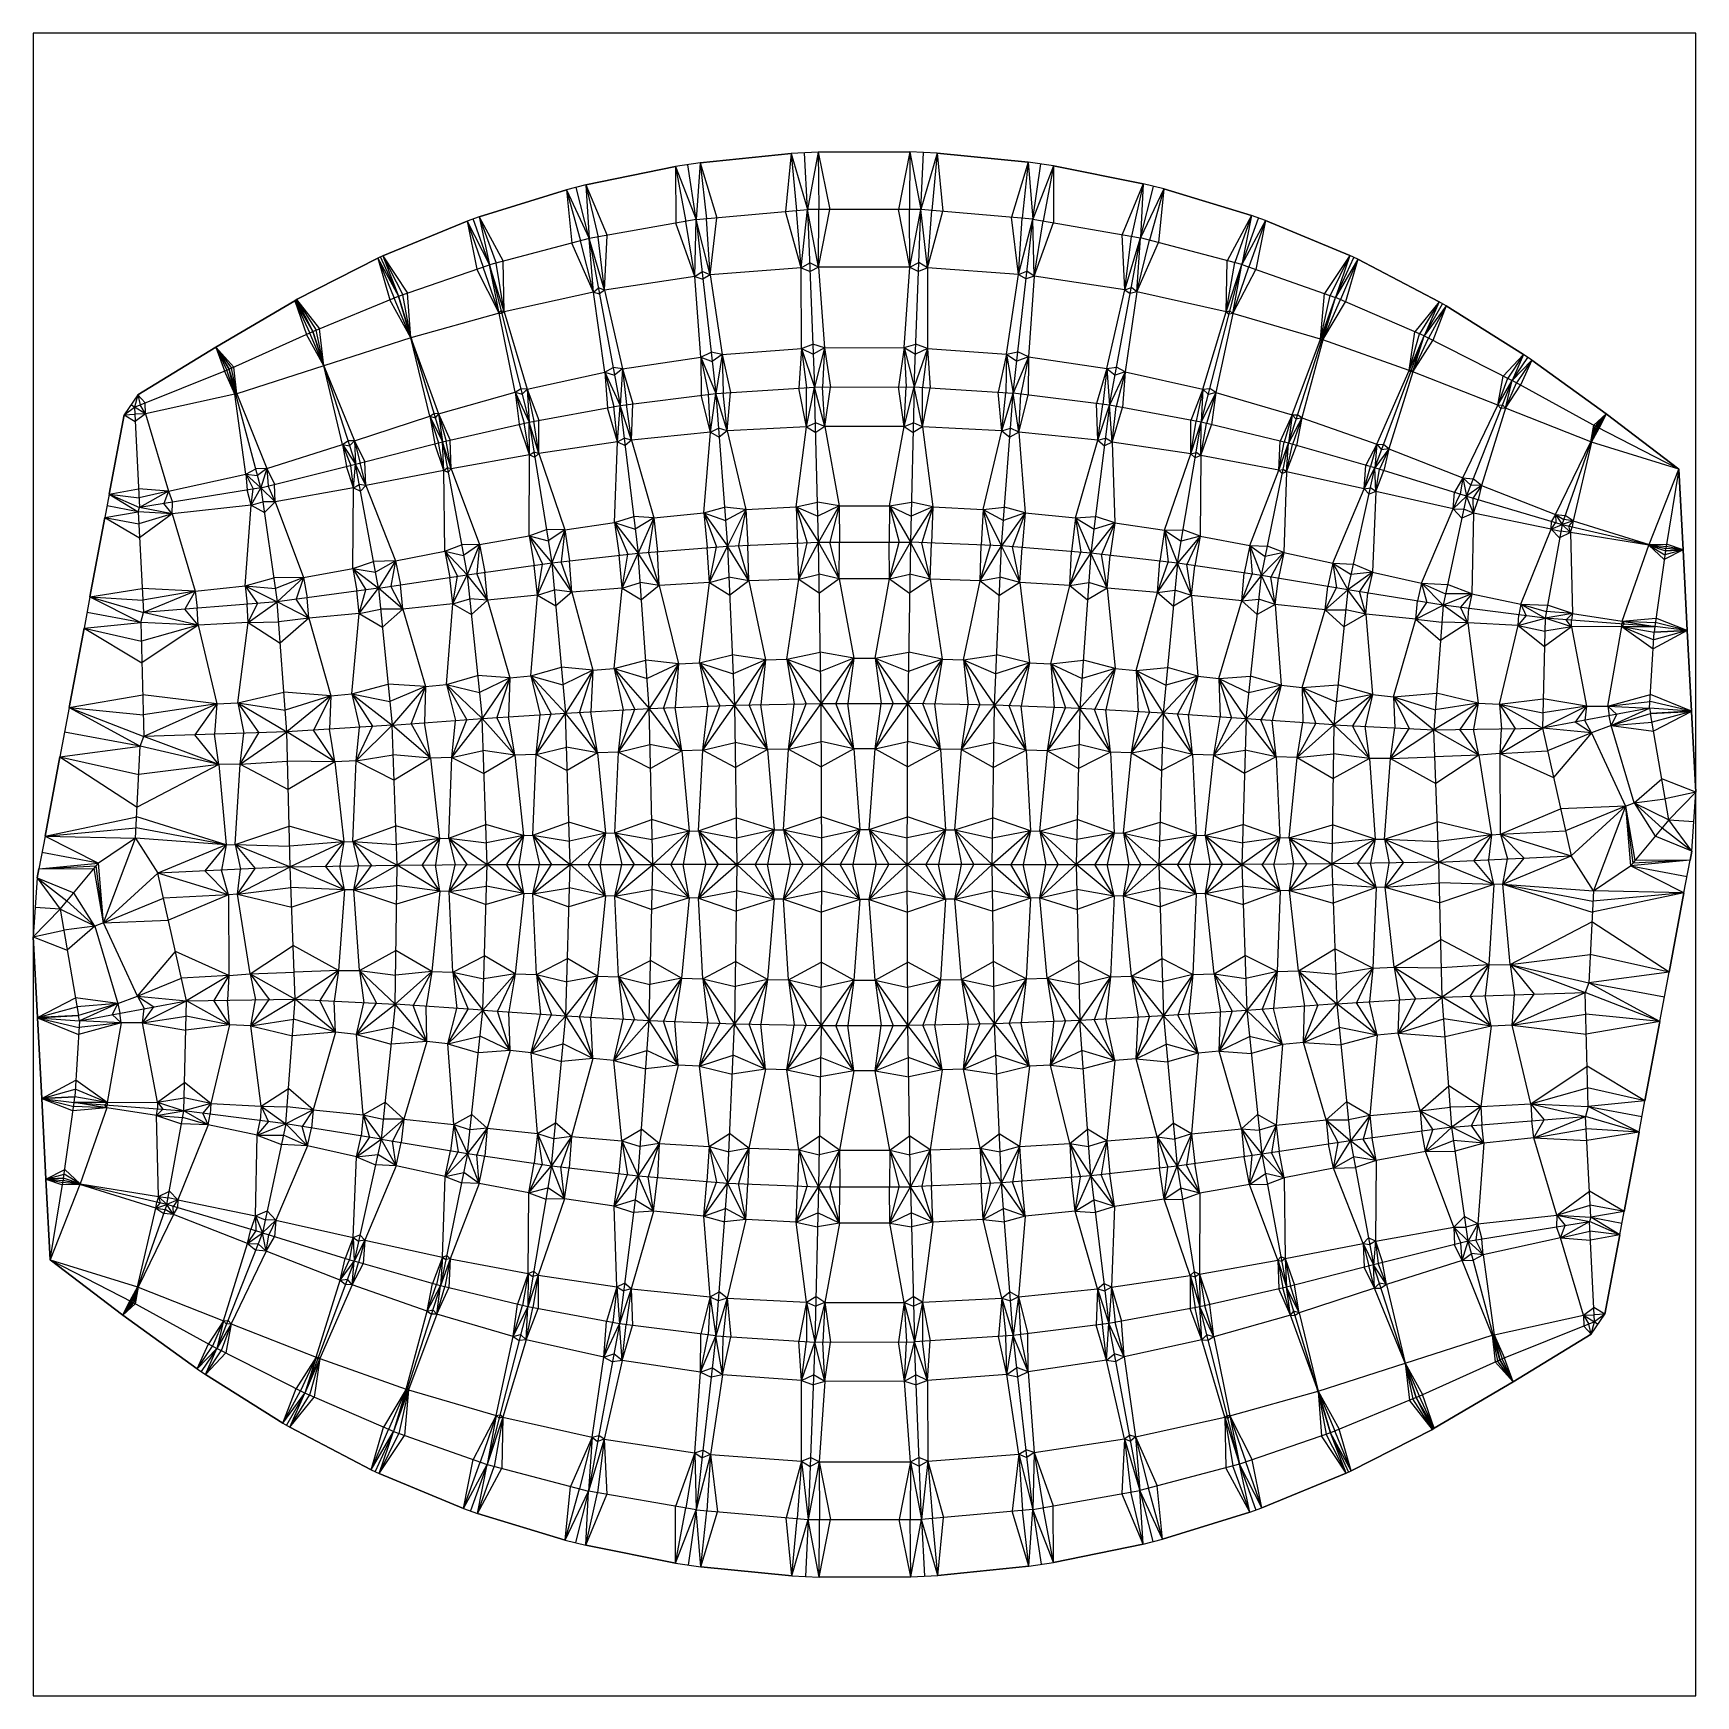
# Model space of a CAD drawing. Header units: metres. Extents: x -354 to 354, y -354 to 354.
import ezdxf

# ---------------------------------------------------------------- set-up
doc = ezdxf.new("R2010")
doc.units = ezdxf.units.M

msp = doc.modelspace()

# ---------------------------------------------------------------- linework, layer by layer
at = {"layer": 'CrimpMountain', "color": 1}
for p, q in [((-70.145425, 299.229158), (-67.368861, 275.411352)), ((-31.333944, 303.238484), (-33.657174, 278.44008)), ((-19.723464, 303.852093), (-19.515525, 279.295115)), ((19.294463, 303.956016), (14.470837, 279.363849)), ((31.011686, 303.398054), (28.737456, 278.974907)), ((69.843185, 299.587021), (62.712116, 276.049789)), ((80.627211, 297.9816), (76.176251, 274.497224)), ((-80.600297, 297.622213), (-80.461892, 273.475198)), ((-127.075647, 287.680553), (-124.744608, 264.988404)), ((-118.824395, 289.790943), (-113.606645, 267.598323)), ((118.884933, 290.316336), (109.860094, 268.613869)), ((127.720197, 288.08926), (121.60766, 266.220638)), ((-26.950946, 254.452901), (-28.958717, 278.862199)), ((-19.624135, 254.737496), (-14.772685, 279.304707)), ((19.393894, 254.791393), (19.237533, 279.373489)), ((26.803641, 254.522451), (33.46591, 278.567801)), ((165.040204, 276.703892), (154.732441, 257.492551)), ((-169.383432, 274.397258), (-165.345108, 253.844103)), ((-164.365827, 276.197828), (-157.034072, 256.481491)), ((-72.28988, 250.752615), (-76.129125, 274.243438)), ((-65.855546, 251.480053), (-62.919658, 275.811077)), ((65.715092, 251.640045), (67.242575, 275.65973)), ((72.402792, 250.894512), (80.593475, 273.725694)), ((170.972895, 274.579844), (163.895131, 254.817179)), ((-115.592264, 244.093381), (-121.066446, 265.957445)), ((-110.876278, 244.964667), (-109.768959, 268.278781)), ((110.993744, 245.13708), (113.845822, 267.917706)), ((116.150331, 244.179375), (125.43059, 265.21333)), ((-207.474253, 258.626128), (-202.429288, 240.797533)), ((-205.466264, 259.550039), (-196.855134, 242.972211)), ((-153.699532, 235.712056), (-154.13336, 257.245706)), ((-19.624135, 254.737496), (-23.36468, 256.581125)), ((26.803641, 254.522451), (23.171559, 256.662425)), ((154.235056, 235.696263), (157.868509, 256.666225)), ((207.038686, 259.691305), (196.220412, 243.458713)), ((210.45839, 258.095671), (202.968317, 240.906118)), ((-155.850128, 235.173657), (-162.600727, 254.790996)), ((-72.28988, 250.752615), (-68.905413, 249.636533)), ((-65.855546, 251.480053), (-69.272802, 252.886166)), ((-26.950946, 254.452901), (-23.222282, 252.915154)), ((19.393894, 254.791393), (23.037134, 252.958841)), ((65.715092, 251.640045), (68.887827, 249.732313)), ((72.402792, 250.894512), (69.263081, 253.098475)), ((157.055119, 234.970972), (166.860408, 253.775239)), ((-193.411423, 224.611471), (-200.589763, 241.558056)), ((-193.411423, 224.611471), (-194.894932, 243.648539)), ((-115.592264, 244.093381), (-113.032562, 243.437237)), ((-110.876278, 244.964667), (-113.481481, 245.867089)), ((110.993744, 245.13708), (113.351327, 243.469855)), ((116.150331, 244.179375), (113.84152, 246.109208)), ((194.506912, 224.026884), (198.544527, 242.642065)), ((-243.00573, 240.452223), (-237.948182, 226.019056)), ((-242.224161, 240.881992), (-233.829454, 227.815623)), ((-155.850128, 235.173657), (-154.648552, 234.938448)), ((-153.699532, 235.712056), (-154.936059, 236.086874)), ((154.235056, 235.696263), (155.476634, 234.678638)), ((157.055119, 234.970972), (155.859363, 236.16676)), ((195.500783, 223.706761), (205.139852, 239.961599)), ((245.03763, 240.021253), (234.651924, 227.125194)), ((248.043518, 238.291979), (240.505875, 224.444746)), ((-230.546283, 212.635969), (-232.378677, 228.415424)), ((-276.603727, 220.613237), (-272.870705, 210.465714)), ((-276.603727, 220.613237), (-270.002086, 211.661482)), ((-230.546283, 212.635969), (-236.590769, 226.627068)), ((-193.411423, 224.611471), (-193.411423, 224.611471)), ((-193.411423, 224.611471), (-193.411423, 224.611471)), ((-26.897964, 220.011431), (-28.019316, 203.180188)), ((-26.897964, 220.011431), (-21.851914, 217.635473)), ((-17.005368, 220.395689), (-22.016043, 221.860933)), ((-17.005368, 220.395689), (-17.90166, 203.614024)), ((16.87001, 220.442481), (14.478741, 203.645083)), ((16.87001, 220.442481), (21.756723, 217.681682)), ((26.830725, 220.080949), (21.910981, 221.931713)), ((26.830725, 220.080949), (24.665467, 203.437402)), ((194.506912, 224.026884), (194.92847, 223.632799)), ((195.500783, 223.706761), (195.102318, 224.172538)), ((232.299464, 210.73504), (236.674392, 226.245513)), ((233.806342, 210.17316), (242.372056, 223.499858)), ((-69.737958, 216.405776), (-69.638674, 200.127724)), ((-69.737958, 216.405776), (-64.935533, 214.52212)), ((-60.674863, 217.43041), (-65.377431, 218.4308)), ((-60.674863, 217.43041), (-60.219867, 201.114604)), ((60.613576, 217.578451), (57.053, 201.407979)), ((60.613576, 217.578451), (64.974679, 214.629958)), ((69.878034, 216.545665), (65.418626, 218.612323)), ((69.878034, 216.545665), (66.669492, 200.603545)), ((281.050393, 217.484411), (272.358015, 208.317309)), ((284.626957, 215.067925), (277.987484, 205.391529)), ((-268.556064, 200.551505), (-271.923702, 210.845599)), ((-267.718127, 200.775752), (-268.998788, 212.110878)), ((-230.546283, 212.635969), (-230.546283, 212.635969)), ((-230.546283, 212.635969), (-230.546283, 212.635969)), ((-110.725965, 209.997387), (-109.604429, 194.807948)), ((-110.725965, 209.997387), (-106.60219, 208.631741)), ((-103.238594, 211.380691), (-107.211236, 211.928308)), ((-103.238594, 211.380691), (-101.490876, 196.131671)), ((103.382618, 211.547074), (98.895737, 196.559915)), ((103.382618, 211.547074), (106.894309, 208.703205)), ((111.192945, 210.096505), (107.303947, 195.336364)), ((111.192945, 210.096505), (107.529266, 212.122019)), ((232.299464, 210.73504), (232.917393, 210.090683)), ((233.806342, 210.17316), (233.219592, 210.901135)), ((270.114213, 195.885151), (274.298478, 207.334809)), ((-309.890819, 200.256958), (-308.874207, 196.023091)), ((-268.556064, 200.551505), (-268.073671, 200.426633)), ((-267.718127, 200.775752), (-268.199546, 200.896987)), ((-149.028162, 201.414532), (-147.223362, 187.751076)), ((-149.028162, 201.414532), (-146.035274, 200.533305)), ((-143.810621, 202.720736), (-146.631978, 202.916797)), ((-143.810621, 202.720736), (-140.963661, 189.089496)), ((-65.713807, 184.329615), (-66.561539, 200.51377)), ((-58.586476, 184.874388), (-57.087237, 201.315554)), ((-24.75664, 186.630171), (-24.708269, 203.392584)), ((-16.973176, 186.834109), (-14.569486, 203.61722)), ((16.902229, 186.852302), (17.82511, 203.648292)), ((24.736155, 186.653749), (27.992819, 203.228908)), ((58.567146, 184.919521), (60.229948, 201.208909)), ((65.839863, 184.362928), (69.791327, 200.211829)), ((144.258034, 202.731483), (139.213654, 189.40903)), ((144.258034, 202.731483), (146.656603, 200.384736)), ((149.88977, 201.28306), (145.800571, 188.066395)), ((149.88977, 201.28306), (147.312646, 202.935554)), ((273.410426, 194.585708), (279.751715, 204.425396)), ((-315.728346, 191.793093), (-311.046584, 188.946954)), ((-306.683037, 192.260391), (-311.204253, 191.998893)), ((-306.683037, 192.260391), (-306.764978, 196.869197)), ((-181.638808, 192.244463), (-183.652634, 192.268134)), ((-181.638808, 192.244463), (-178.346525, 180.598452)), ((-105.292376, 180.200309), (-106.951121, 195.291786)), ((-99.417553, 180.9235), (-98.762928, 196.473908)), ((99.540753, 180.928823), (101.694163, 196.208778)), ((105.632925, 180.164227), (110.024771, 194.830962)), ((182.405343, 191.781425), (177.270847, 180.499468)), ((182.405343, 191.781425), (184.060199, 189.89052)), ((186.507573, 190.460111), (184.6704, 191.784984)), ((270.114213, 195.885151), (271.434878, 194.404828)), ((273.410426, 194.585708), (272.099462, 196.090637)), ((316.248351, 192.20975), (310.985359, 187.321138)), ((316.248351, 192.20975), (312.708009, 186.395386)), ((-185.317294, 191.134572), (-183.307258, 179.366133)), ((-185.317294, 191.134572), (-183.135106, 190.552904)), ((-142.881952, 174.670575), (-145.167567, 188.223532)), ((-138.815972, 175.330742), (-138.836604, 189.477371)), ((-58.586476, 184.874388), (-62.261165, 186.054529)), ((-24.75664, 186.630171), (-20.798047, 184.180346)), ((-16.973176, 186.834109), (-20.905862, 188.295163)), ((16.902229, 186.852302), (20.754128, 184.18591)), ((24.736155, 186.653749), (20.85901, 188.324043)), ((58.567146, 184.919521), (62.02083, 182.254317)), ((65.839863, 184.362928), (62.316485, 186.11749)), ((139.137238, 175.163762), (141.425345, 188.998201)), ((143.434347, 174.435447), (147.9338, 187.553467)), ((186.507573, 190.460111), (182.483669, 179.170972)), ((309.700973, 180.253751), (311.578301, 186.99643)), ((310.018075, 180.141977), (313.262491, 186.109121)), ((-222.556071, 179.134115), (-220.974023, 169.695086)), ((-222.556071, 179.134115), (-219.6067, 178.532342)), ((-217.557709, 180.737463), (-220.291171, 180.666149)), ((-217.557709, 180.737463), (-215.10373, 171.167504)), ((-179.376103, 168.093048), (-181.675207, 179.786952)), ((-176.224123, 168.683583), (-176.653436, 180.987552)), ((-105.292376, 180.200309), (-102.11585, 178.619459)), ((-99.417553, 180.9235), (-102.506984, 181.796828)), ((-65.713807, 184.329615), (-61.971061, 182.259066)), ((99.540753, 180.928823), (102.334878, 178.538941)), ((105.632925, 180.164227), (102.746597, 181.819452)), ((176.715198, 168.116542), (179.029363, 180.076639)), ((179.970411, 167.45261), (184.169618, 178.69194)), ((218.456121, 179.198086), (213.791624, 170.275388)), ((218.456121, 179.198086), (220.51972, 176.841963)), ((223.622138, 177.271798), (219.599836, 168.579355)), ((223.622138, 177.271798), (221.341161, 179.044945)), ((309.700973, 180.253751), (309.828654, 180.110285)), ((310.018075, 180.141977), (309.891586, 180.288824)), ((-217.974924, 160.606436), (-219.078889, 170.163676)), ((-212.624233, 161.604124), (-213.127824, 171.676985)), ((-142.881952, 174.670575), (-140.628279, 173.641465)), ((-138.815972, 175.330742), (-140.995222, 175.901477)), ((139.137238, 175.163762), (141.043922, 173.372547)), ((143.434347, 174.435447), (141.446225, 175.746168)), ((-263.770467, 166.444091), (-263.290212, 159.723249)), ((-263.770467, 166.444091), (-258.820681, 165.851295)), ((-254.828593, 168.837099), (-259.590446, 168.727649)), ((-254.828593, 168.837099), (-254.302717, 161.454245)), ((-179.376103, 168.093048), (-177.598763, 167.313611)), ((-176.224123, 168.683583), (-177.93194, 169.091946)), ((176.715198, 168.116542), (178.11935, 166.688993)), ((179.970411, 167.45261), (178.491474, 168.513491)), ((213.067562, 160.233086), (215.727841, 169.725247)), ((218.039292, 159.129372), (221.433993, 168.014943)), ((255.144564, 164.866976), (251.643141, 158.718885)), ((255.144564, 164.866976), (258.583217, 161.804853)), ((263.186394, 161.696702), (259.632433, 164.46633)), ((347.274321, 168.549701), (347.274321, 168.549701)), ((347.274321, 168.549701), (347.274321, 168.549701)), ((347.274321, 168.549701), (347.274321, 168.549701)), ((347.274321, 168.549701), (347.274321, 168.549701)), ((-322.084799, 157.94323), (-309.36538, 156.404555)), ((-296.872234, 159.24576), (-309.559268, 160.157579)), ((-296.872234, 159.24576), (-298.79974, 153.923211)), ((-261.607028, 153.19889), (-260.712739, 160.144247)), ((-251.327383, 154.677043), (-251.574507, 162.128822)), ((-217.974924, 160.606436), (-214.947628, 159.217738)), ((-212.624233, 161.604124), (-215.476963, 162.05661)), ((213.067562, 160.233086), (215.173983, 157.972006)), ((218.039292, 159.129372), (215.758753, 160.606129)), ((251.082289, 151.665911), (254.057398, 157.975962)), ((263.186394, 161.696702), (259.547686, 156.315392)), ((-295.278848, 149.490589), (-309.439081, 145.352156)), ((-295.278848, 149.490589), (-295.112121, 154.525537)), ((-261.607028, 153.19889), (-255.917902, 150.117895)), ((-251.327383, 154.677043), (-256.571447, 154.662897)), ((-68.483765, 149.999675), (-67.121161, 135.134)), ((-68.483765, 149.999675), (-59.252134, 146.687036)), ((-50.631201, 151.364225), (-59.687388, 152.38151)), ((-50.631201, 151.364225), (-53.771111, 136.015502)), ((-29.200135, 152.476505), (-19.865894, 148.604095)), ((-29.200135, 152.476505), (-28.543363, 137.047238)), ((-10.747247, 152.959999), (-20.020027, 154.486689)), ((-10.747247, 152.959999), (-14.770076, 137.415713)), ((10.712687, 152.971524), (10.576243, 137.42416)), ((10.712687, 152.971524), (19.852704, 148.620091)), ((29.20142, 152.502922), (20.002015, 154.511188)), ((29.20142, 152.502922), (24.389761, 137.231495)), ((50.633219, 151.404296), (49.71201, 136.203728)), ((50.633219, 151.404296), (59.301009, 146.715841)), ((68.581307, 150.030698), (59.738551, 152.432976)), ((68.581307, 150.030698), (63.170346, 135.470753)), ((251.082289, 151.665911), (254.714929, 147.70842)), ((259.654375, 149.820215), (255.538635, 151.534012)), ((259.654375, 149.820215), (261.751695, 155.659928)), ((294.693778, 149.253722), (293.038474, 146.355366)), ((294.693778, 149.253722), (298.209866, 147.1479)), ((-323.955846, 147.979391), (-309.118822, 139.27481)), ((-127.802848, 142.697498), (-135.628846, 142.849859)), ((-127.802848, 142.697498), (-129.305495, 129.069593)), ((-106.565784, 145.782349), (-104.676902, 131.869074)), ((-106.565784, 145.782349), (-97.736133, 143.040914)), ((-89.834956, 147.841913), (-98.393595, 148.381793)), ((-89.834956, 147.841913), (-92.098745, 133.149112)), ((89.930686, 147.855206), (88.32717, 133.450425)), ((89.930686, 147.855206), (97.87766, 143.02459)), ((106.771891, 145.741555), (98.551271, 148.391806)), ((106.771891, 145.741555), (101.036936, 132.26781)), ((127.996739, 142.573781), (125.899479, 129.365369)), ((127.996739, 142.573781), (135.020883, 137.836166)), ((143.213842, 139.994644), (135.844557, 142.695906)), ((292.840928, 143.023477), (294.80145, 145.831064)), ((292.840928, 143.023477), (296.421848, 139.276628)), ((301.090119, 141.528097), (296.95112, 142.196327)), ((302.269271, 146.583465), (298.820506, 148.880279)), ((302.269271, 146.583465), (300.363519, 144.362776)), ((301.090119, 141.528097), (301.857651, 144.014273)), ((-164.126752, 136.436549), (-171.793797, 136.329558)), ((-164.126752, 136.436549), (-165.376278, 124.141018)), ((-143.004621, 140.229285), (-140.851705, 127.562453)), ((-143.004621, 140.229285), (-134.840573, 137.994871)), ((-66.118836, 120.239695), (-63.101974, 135.453392)), ((-49.388353, 120.974432), (-49.701391, 136.18194)), ((-27.938031, 121.615867), (-24.385565, 137.217279)), ((-10.736888, 121.874112), (-10.594147, 137.417105)), ((10.723049, 121.87689), (14.757662, 137.425553)), ((27.947973, 121.620355), (28.554027, 137.062478)), ((49.398312, 120.978503), (53.796961, 136.03793)), ((66.188344, 120.233885), (67.204563, 135.146768)), ((143.213842, 139.994644), (137.496554, 127.89067)), ((164.297128, 135.991643), (161.965441, 124.305864)), ((164.297128, 135.991643), (170.911586, 131.349828)), ((178.81557, 133.030466), (171.821616, 135.81164)), ((334.550749, 136.243302), (334.691731, 136.355805)), ((334.550749, 136.243302), (341.069113, 130.014647)), ((334.615072, 136.519074), (334.552757, 136.388221)), ((334.615072, 136.519074), (341.900783, 135.669804)), ((349.077798, 134.155441), (342.059432, 136.640557)), ((-200.042137, 129.543115), (-209.36404, 129.272437)), ((-200.042137, 129.543115), (-201.970773, 118.687923)), ((-178.979578, 133.653822), (-176.901653, 122.453048)), ((-178.979578, 133.653822), (-170.944459, 131.796211)), ((-139.455579, 114.790041), (-137.39113, 128.04524)), ((-124.782589, 116.126599), (-125.755965, 129.47306)), ((-103.394955, 117.88681), (-100.899192, 132.298478)), ((-87.542843, 118.99825), (-88.245559, 133.455312)), ((87.611284, 118.974359), (92.195486, 133.139763)), ((103.514138, 117.835381), (104.827224, 131.825333)), ((124.89792, 116.029045), (129.439105, 128.952155)), ((178.81557, 133.030466), (173.251154, 122.582476)), ((199.782484, 128.456928), (197.535832, 118.599183)), ((199.782484, 128.456928), (207.552909, 123.642546)), ((216.630574, 124.716685), (208.522551, 128.010343)), ((349.077798, 134.155441), (341.36361, 132.063716)), ((-239.285727, 122.409163), (-251.911349, 122.254787)), ((-239.285727, 122.409163), (-242.341307, 113.157032)), ((-218.157078, 126.16541), (-216.554812, 116.638788)), ((-218.157078, 126.16541), (-208.504654, 124.663473)), ((-175.597638, 111.136041), (-173.524843, 122.96021)), ((-160.80925, 112.656957), (-161.892492, 124.627043)), ((-49.388353, 120.974432), (-57.839709, 122.567959)), ((-27.938031, 121.615867), (-19.247827, 115.774758)), ((-10.736888, 121.874112), (-19.367829, 123.767866)), ((10.723049, 121.87689), (19.246499, 115.771911)), ((27.947973, 121.620355), (19.365667, 123.773431)), ((49.398312, 120.978503), (57.53462, 114.772721)), ((66.188344, 120.233885), (57.880517, 122.57218)), ((139.501518, 114.65535), (140.941331, 127.385994)), ((160.847045, 112.442334), (165.359396, 123.808634)), ((175.186337, 110.904364), (176.526312, 122.045268)), ((216.630574, 124.716685), (211.156098, 116.380948)), ((-330.312299, 114.12953), (-307.718475, 112.701354)), ((-285.399895, 116.496288), (-307.982815, 117.717554)), ((-285.399895, 116.496288), (-289.887193, 108.845772)), ((-264.068932, 118.845483), (-263.280382, 111.015912)), ((-264.068932, 118.845483), (-251.246776, 117.633085)), ((-236.941389, 105.046583), (-237.670048, 113.787757)), ((-215.573148, 107.02837), (-212.702818, 117.158893)), ((-196.938477, 108.878192), (-197.94237, 119.292948)), ((-139.455579, 114.790041), (-131.649061, 110.298321)), ((-124.782589, 116.126599), (-132.271725, 117.134036)), ((-103.394955, 117.88681), (-95.080855, 112.907976)), ((-87.542843, 118.99825), (-95.598095, 120.285207)), ((-66.118836, 120.239695), (-57.498095, 114.789165)), ((87.611284, 118.974359), (95.165608, 112.860362)), ((103.514138, 117.835381), (95.695102, 120.253366)), ((124.89792, 116.029045), (131.717451, 110.215259)), ((139.501518, 114.65535), (132.357476, 117.019302)), ((196.515655, 108.540265), (201.303576, 117.981179)), ((213.739873, 106.748788), (214.70578, 115.80987)), ((237.563182, 119.98861), (235.7793, 112.419532)), ((237.563182, 119.98861), (247.750579, 115.363437)), ((258.938731, 115.38614), (248.607347, 119.342583)), ((258.938731, 115.38614), (254.181339, 109.701777)), ((-284.219449, 102.023535), (-284.537323, 109.282125)), ((-262.789739, 103.162043), (-258.90581, 111.372717)), ((-215.573148, 107.02837), (-205.584068, 101.186287)), ((-196.938477, 108.878192), (-206.343812, 108.839767)), ((-175.597638, 111.136041), (-167.661968, 106.631538)), ((-160.80925, 112.656957), (-168.352755, 113.348299)), ((160.847045, 112.442334), (167.469859, 106.574951)), ((175.186337, 110.904364), (168.17164, 113.118015)), ((196.515655, 108.540265), (204.476814, 101.385945)), ((213.739873, 106.748788), (205.221429, 108.545072)), ((235.099165, 104.672881), (239.863787, 111.762413)), ((257.350099, 103.000753), (257.740529, 109.245252)), ((279.96228, 111.080435), (278.984037, 106.520418)), ((279.96228, 111.080435), (290.74071, 107.936903)), ((301.936732, 107.096995), (291.232282, 110.648637)), ((301.936732, 107.096995), (299.295732, 104.393809)), ((-332.807759, 100.840519), (-308.136785, 85.955492)), ((-284.219449, 102.023535), (-308.363828, 95.280502)), ((-262.789739, 103.162043), (-249.161973, 94.453863)), ((-236.941389, 105.046583), (-249.823396, 103.525936)), ((235.099165, 104.672881), (245.597506, 95.491679)), ((257.350099, 103.000753), (246.185457, 103.315517)), ((278.779751, 101.861128), (282.150968, 106.114206)), ((278.779751, 101.861128), (289.935914, 92.934885)), ((301.500889, 101.324709), (290.092417, 99.563874)), ((301.500889, 101.324709), (301.510733, 104.226563)), ((323.133909, 103.749097), (322.942827, 102.608311)), ((322.960446, 101.451768), (324.012654, 102.527533)), ((322.960446, 101.451768), (336.389741, 91.950133)), ((323.133909, 103.749097), (337.222547, 103.250771)), ((350.882727, 99.73347), (336.623865, 95.754637)), ((350.881274, 99.761181), (337.473759, 104.998671)), ((-79.385711, 85.536646), (-93.27737, 87.185469)), ((-79.385711, 85.536646), (-85.765475, 66.762735)), ((-70.356391, 86.059863), (-66.761283, 67.491716)), ((-70.356391, 86.059863), (-56.024858, 81.242507)), ((-42.170802, 87.297663), (-56.382633, 89.389296)), ((-42.170802, 87.297663), (-49.241404, 68.048754)), ((-33.130391, 87.568001), (-18.744564, 82.253404)), ((-33.130391, 87.568001), (-29.977843, 68.430291)), ((-4.524764, 87.997463), (-18.869075, 90.546845)), ((-4.524764, 87.997463), (-12.253249, 68.657232)), ((4.5197, 87.998634), (7.117027, 68.658486)), ((4.5197, 87.998634), (18.747346, 82.256454)), ((33.139683, 87.572391), (18.870909, 90.553077)), ((33.139683, 87.572391), (24.859065, 68.533696)), ((42.180099, 87.301877), (44.168581, 68.149811)), ((42.180099, 87.301877), (56.04757, 81.241959)), ((70.397044, 86.050489), (56.409181, 89.395763)), ((70.397044, 86.050489), (61.732563, 67.680853)), ((79.425917, 85.519652), (80.815554, 66.93726)), ((79.425917, 85.519652), (92.760822, 79.283816)), ((106.848295, 83.555634), (93.324738, 87.157431)), ((-151.26489, 79.564315), (-164.986337, 80.615475)), ((-151.26489, 79.564315), (-156.802555, 62.64012)), ((-142.265214, 80.463321), (-138.327931, 63.866994)), ((-142.265214, 80.463321), (-128.582733, 76.635595)), ((-115.817035, 82.872478), (-129.26623, 84.139152)), ((-115.817035, 82.872478), (-121.563345, 64.909759)), ((-106.803042, 83.614333), (-102.931182, 65.925128)), ((-106.803042, 83.614333), (-92.725448, 79.313587)), ((106.848295, 83.555634), (98.021491, 66.163809)), ((115.860662, 82.794338), (116.72897, 65.122843)), ((115.860662, 82.794338), (128.550505, 76.547812)), ((142.182609, 80.318351), (129.254003, 84.026614)), ((142.182609, 80.318351), (133.455664, 64.122219)), ((151.178853, 79.385657), (151.674672, 62.897504)), ((151.178853, 79.385657), (163.888059, 73.179973)), ((177.624233, 76.54924), (164.65897, 80.367578)), ((-276.223169, 68.523129), (-307.80737, 72.425872)), ((-227.631655, 71.887169), (-247.638833, 73.56248)), ((-227.631655, 71.887169), (-234.913682, 57.345517)), ((-218.625836, 72.722411), (-215.380275, 58.597107)), ((-218.625836, 72.722411), (-202.443078, 69.544708)), ((-187.200872, 75.841898), (-203.180383, 76.972142)), ((-187.200872, 75.841898), (-193.361369, 60.065918)), ((-178.206604, 76.793486), (-174.462531, 61.412366)), ((-178.206604, 76.793486), (-164.237299, 73.332318)), ((177.624233, 76.54924), (169.0637, 61.719843)), ((186.613645, 75.552872), (186.959823, 60.492237)), ((186.613645, 75.552872), (201.148444, 69.385208)), ((216.641392, 72.429711), (201.894401, 76.557239)), ((216.641392, 72.429711), (208.155866, 59.192154)), ((225.643438, 71.554803), (226.127089, 58.303949)), ((225.643438, 71.554803), (243.379446, 65.976043)), ((261.750022, 68.841442), (243.907524, 73.003158)), ((352.686204, 65.33921), (335.192232, 72.490656)), ((-339.164212, 66.990656), (-307.597362, 63.80054)), ((-276.223169, 68.523129), (-285.567954, 55.284862)), ((-267.191446, 69.002962), (-264.736588, 55.989343)), ((-267.191446, 69.002962), (-247.078406, 65.875661)), ((-140.036039, 46.895765), (-133.554957, 64.183961)), ((-113.899087, 47.677856), (-116.724973, 65.173428)), ((-104.857859, 47.919929), (-98.006929, 66.193477)), ((-77.96628, 48.532713), (-80.791173, 66.953544)), ((-68.923412, 48.702727), (-61.710549, 67.685456)), ((-41.414152, 49.094915), (-44.159261, 68.149412)), ((-32.370126, 49.18276), (-24.85234, 68.531808)), ((-4.52226, 49.318002), (-7.11696, 68.657565)), ((4.522204, 49.318002), (12.25486, 68.658819)), ((32.376438, 49.180928), (29.986274, 68.431764)), ((41.420463, 49.091912), (49.253727, 68.048716)), ((68.941348, 48.692695), (66.785985, 67.48394)), ((77.984151, 48.519345), (85.787054, 66.743539)), ((104.864263, 47.90006), (102.941649, 65.89003)), ((113.905454, 47.656778), (121.540844, 64.855089)), ((261.750022, 68.841442), (253.929089, 57.63569)), ((270.78172, 68.361139), (271.624731, 57.877485)), ((270.78172, 68.361139), (289.27029, 64.741045)), ((307.909098, 67.484604), (289.410077, 70.661988)), ((307.909098, 67.484604), (303.101869, 60.721309)), ((316.953401, 67.538155), (335.007015, 69.480877)), ((316.953401, 67.538155), (317.53236, 63.408566)), ((318.478692, 59.347389), (320.800752, 64.017208)), ((352.692467, 65.219764), (335.864676, 60.657497)), ((-225.83533, 43.852145), (-228.209003, 57.775115)), ((-216.796558, 44.173099), (-209.79781, 58.9548)), ((-185.026528, 45.322658), (-187.630695, 60.4742)), ((-175.988199, 45.655804), (-169.575463, 61.760545)), ((-149.075564, 46.596813), (-151.826074, 62.970601)), ((139.936422, 46.903797), (138.19925, 63.803346)), ((148.976559, 46.624053), (156.562798, 62.568915)), ((175.519096, 45.860411), (173.854405, 61.391219)), ((184.560361, 45.619944), (192.473624, 60.114012)), ((215.294728, 45.182382), (213.476707, 58.929178)), ((224.339173, 45.165364), (232.349551, 57.996412)), ((262.053277, 46.647813), (259.650343, 57.713866)), ((271.068481, 47.374711), (277.460826, 57.957229)), ((310.021369, 56.141774), (307.138763, 61.473062)), ((318.478692, 59.347389), (336.527912, 56.793335)), ((-275.350152, 42.708169), (-277.265786, 55.565627)), ((-266.306646, 42.839609), (-258.25264, 56.208619)), ((-113.899087, 47.677856), (-127.051754, 50.10044)), ((-77.96628, 48.532713), (-91.480318, 51.221354)), ((-41.414152, 49.094915), (-55.213306, 52.021871)), ((-4.52226, 49.318002), (-18.461685, 52.44023)), ((32.376438, 49.180928), (18.465024, 52.440318)), ((68.941348, 48.692695), (55.226235, 52.017157)), ((104.864263, 47.90006), (91.493168, 51.202949)), ((139.936422, 46.903797), (127.00187, 50.078159)), ((310.021369, 56.141774), (291.2709, 48.532666)), ((-343.110526, 45.975443), (-310.187823, 24.484439)), ((-275.350152, 42.708169), (-309.521002, 38.313727)), ((-266.306646, 42.839609), (-245.785568, 31.937591)), ((-225.83533, 43.852145), (-246.087914, 44.022434)), ((-216.796558, 44.173099), (-200.594885, 35.996511)), ((-185.026528, 45.322658), (-200.982177, 46.699958)), ((-175.988199, 45.655804), (-162.274243, 38.7579)), ((-149.075564, 46.596813), (-162.620784, 48.6689)), ((-140.036039, 46.895765), (-126.754072, 40.152071)), ((-104.857859, 47.919929), (-91.245128, 40.900222)), ((-68.923412, 48.702727), (-55.06208, 41.414403)), ((-32.370126, 49.18276), (-18.409425, 41.679493)), ((4.522204, 49.318002), (18.412061, 41.678014)), ((41.420463, 49.091912), (55.072322, 41.406858)), ((77.984151, 48.519345), (91.255448, 40.884677)), ((113.905454, 47.656778), (126.714841, 40.155389)), ((148.976559, 46.624053), (162.036729, 38.904897)), ((175.519096, 45.860411), (162.319409, 48.730262)), ((184.560361, 45.619944), (199.803661, 36.699589)), ((215.294728, 45.182382), (199.952847, 47.178413)), ((224.339173, 45.165364), (243.644621, 34.499218)), ((262.053277, 46.647813), (243.193805, 45.968153)), ((271.068481, 47.374711), (293.834607, 37.141876)), ((354.495944, 30.825506), (340.003674, 36.542769)), ((324.59876, 24.937332), (296.858425, 23.706766)), ((324.59876, 24.937332), (327.602858, 0.586621)), ((328.247273, 26.320243), (341.467064, 28.016732)), ((328.247273, 26.320243), (337.181584, 12.027032)), ((-349.466979, 12.125583), (-310.61231, 15.680958)), ((-272.279966, 8.403774), (-310.387869, 20.33566)), ((-222.046835, 9.619634), (-245.396757, 16.396699)), ((-181.19186, 11.095288), (-199.889235, 16.494667)), ((-145.370399, 12.355182), (-161.516409, 17.084027)), ((-110.40943, 13.41359), (-126.094656, 18.114832)), ((-74.749797, 14.241727), (-90.750109, 19.176711)), ((-74.749797, 14.241727), (-82.596181, 0.007521)), ((-70.848679, 14.315071), (-67.721443, 0.004777)), ((-70.848679, 14.315071), (-54.631094, 11.183771)), ((-38.509366, 14.776119), (-54.756059, 19.949214)), ((-38.509366, 14.776119), (-46.683383, 0.001829)), ((-34.607748, 14.814016), (-18.262577, 11.44172)), ((-34.607748, 14.814016), (-31.511363, 0.000847)), ((-1.95093, 14.972612), (-18.305867, 20.355674)), ((-1.95093, 14.972612), (-10.353768, -0.000014)), ((1.950876, 14.972612), (4.929115, -0.000014)), ((1.950876, 14.972612), (18.263263, 11.441561)), ((34.609613, 14.811894), (18.307133, 20.35611)), ((34.609613, 14.811894), (26.103912, -0.000525)), ((38.511231, 14.773493), (41.299284, -0.001508)), ((38.511231, 14.773493), (54.633835, 11.178759)), ((70.853924, 14.304332), (54.761001, 19.945248)), ((70.853924, 14.304332), (62.389167, -0.003821)), ((74.755014, 14.229547), (77.304124, -0.006572)), ((74.755014, 14.229547), (90.559477, 10.67602)), ((106.510823, 13.497932), (90.75489, 19.157931)), ((141.444222, 12.495309), (126.076453, 18.085947)), ((177.176367, 11.458798), (161.409881, 17.117045)), ((217.801429, 10.832215), (199.521591, 16.886983)), ((267.376606, 12.620181), (244.284897, 18.21034)), ((271.265789, 12.933767), (298.971267, 14.31921)), ((352.822607, 5.744025), (340.130989, 15.549672)), ((-272.279966, 8.403774), (-281.264159, -2.716138)), ((-268.378573, 8.460478), (-266.139929, -1.997278)), ((-268.378573, 8.460478), (-245.183372, 7.867649)), ((-222.046835, 9.619634), (-229.904236, -0.73759)), ((-218.147485, 9.758094), (-215.725837, -0.499285)), ((-218.147485, 9.758094), (-199.600715, 8.52093)), ((-181.19186, 11.095288), (-188.662745, -0.168496)), ((-177.2927, 11.239008), (-174.600388, -0.09641)), ((-177.2927, 11.239008), (-161.242145, 9.240143)), ((-145.370399, 12.355182), (-152.632839, -0.01747)), ((-141.470722, 12.48415), (-138.554835, -0.002514)), ((-141.470722, 12.48415), (-125.85228, 10.014774)), ((-110.40943, 13.41359), (-117.870391, 0.010787)), ((-106.50902, 13.518022), (-103.444075, 0.009823)), ((-106.50902, 13.518022), (-90.556805, 10.693749)), ((106.510823, 13.497932), (98.2388, -0.009502)), ((110.411217, 13.39298), (112.704394, -0.010469)), ((110.411217, 13.39298), (125.842399, 9.994576)), ((141.444222, 12.495309), (133.509695, -0.002874)), ((145.344162, 12.374626), (147.407999, 0.011892)), ((145.344162, 12.374626), (161.184998, 9.300597)), ((177.176367, 11.458798), (169.544031, 0.070464)), ((181.076794, 11.35506), (182.999253, 0.139437)), ((181.076794, 11.35506), (199.409059, 8.982769)), ((217.801429, 10.832215), (210.290449, 0.407903)), ((221.703228, 10.824873), (223.710497, 0.633462)), ((221.703228, 10.824873), (244.613016, 9.862847)), ((267.376606, 12.620181), (259.839141, 1.697771)), ((271.265789, 12.933767), (274.263153, 2.38335)), ((-141.444184, -12.495345), (-133.509661, 0.002847)), ((-110.411222, -13.393014), (-112.704399, 0.010442)), ((-106.510826, -13.497966), (-98.238804, 0.009475)), ((-74.755049, -14.229579), (-77.304164, 0.006545)), ((-70.853958, -14.304363), (-62.389206, 0.003793)), ((-38.511278, -14.773519), (-41.299326, 0.00148)), ((-34.609665, -14.811921), (-26.103963, 0.000497)), ((141.470761, -12.484169), (138.554873, 0.002486)), ((145.370436, -12.3552), (152.632868, 0.017443)), ((177.29272, -11.239025), (174.600415, 0.096384)), ((181.191878, -11.095305), (188.66276, 0.168469)), ((218.147502, -9.758109), (215.725857, 0.499259)), ((222.04685, -9.619649), (229.904244, 0.737563)), ((268.378579, -8.460498), (266.139937, 1.99725)), ((272.279972, -8.403795), (281.264161, 2.716111)), ((352.102498, 1.909245), (328.498236, 1.656022)), ((-352.822607, -5.744059), (-340.130989, -15.549706)), ((-352.102498, -1.90928), (-328.498236, -1.656055)), ((-324.598762, -24.937366), (-327.602856, -0.586653)), ((-271.265783, -12.933801), (-274.263148, -2.383377)), ((-267.3766, -12.620216), (-259.83913, -1.697798)), ((-221.703212, -10.82491), (-223.710485, -0.633488)), ((-217.801411, -10.832252), (-210.290426, -0.407929)), ((-181.076776, -11.355096), (-182.999235, -0.139464)), ((-177.176347, -11.458834), (-169.544002, -0.07049)), ((-145.344125, -12.374663), (-147.407967, -0.011919)), ((-1.95093, -14.97264), (-4.929169, -0.000014)), ((1.950876, -14.97264), (10.353714, -0.000014)), ((34.607696, -14.814045), (31.511313, -0.000875)), ((38.509319, -14.776148), (46.68334, -0.001857)), ((70.848645, -14.315095), (67.721405, -0.004804)), ((74.749762, -14.24175), (82.596147, -0.007548)), ((106.509017, -13.518042), (103.444076, -0.00985)), ((110.409426, -13.413611), (117.870391, -0.010814)), ((-328.247275, -26.320277), (-337.181585, -12.027067)), ((-271.265783, -12.933801), (-298.971265, -14.319241)), ((-267.3766, -12.620216), (-244.284886, -18.210378)), ((-221.703212, -10.82491), (-244.613005, -9.86288)), ((-217.801411, -10.832252), (-199.521573, -16.88702)), ((-181.076776, -11.355096), (-199.409042, -8.982802)), ((-177.176347, -11.458834), (-161.409852, -17.117084)), ((-145.344125, -12.374663), (-161.184969, -9.300631)), ((-141.444184, -12.495345), (-126.076436, -18.085976)), ((-110.411222, -13.393014), (-125.842382, -9.994608)), ((-106.510826, -13.497966), (-90.754909, -19.157958)), ((-74.755049, -14.229579), (-90.559496, -10.67605)), ((-38.511278, -14.773519), (-54.633877, -11.178788)), ((-1.95093, -14.97264), (-18.263316, -11.441588)), ((34.607696, -14.814045), (18.262524, -11.441748)), ((70.848645, -14.315095), (54.631053, -11.183799)), ((106.509017, -13.518042), (90.556786, -10.693773)), ((110.409426, -13.413611), (126.094673, -18.114858)), ((141.470761, -12.484169), (125.852297, -10.014797)), ((145.370436, -12.3552), (161.516438, -17.084042)), ((177.29272, -11.239025), (161.242173, -9.240163)), ((181.191878, -11.095305), (199.889252, -16.494681)), ((218.147502, -9.758109), (199.600732, -8.520949)), ((222.04685, -9.619649), (245.396767, -16.396715)), ((268.378579, -8.460498), (245.183383, -7.86767)), ((272.279972, -8.403795), (310.387873, -20.335682)), ((349.466982, -12.125604), (310.612314, -15.680986)), ((-70.853958, -14.304363), (-54.761042, -19.945276)), ((-34.609665, -14.811921), (-18.307186, -20.356137)), ((1.950876, -14.97264), (18.305814, -20.355703)), ((38.509319, -14.776148), (54.75602, -19.949242)), ((74.749762, -14.24175), (90.75009, -19.176737)), ((-328.247275, -26.320277), (-341.467064, -28.016764)), ((-324.598762, -24.937366), (-296.858423, -23.7068)), ((343.110528, -45.97547), (310.187827, -24.484466)), ((-354.495944, -30.825538), (-340.003675, -36.542801)), ((-224.339161, -45.165406), (-243.644611, -34.499256)), ((266.306649, -42.839634), (245.785577, -31.937617)), ((-271.068477, -47.37475), (-293.834604, -37.141914)), ((-184.560344, -45.619986), (-199.803643, -36.699632)), ((-148.976524, -46.624095), (-162.0367, -38.904935)), ((-113.905458, -47.656817), (-126.714823, -40.155442)), ((-77.984187, -48.519382), (-91.255466, -40.884724)), ((-41.420506, -49.091944), (-55.07236, -41.406897)), ((-4.52226, -49.318035), (-18.412115, -41.678048)), ((32.370072, -49.182794), (18.409371, -41.679527)), ((68.923383, -48.702756), (55.062044, -41.414431)), ((104.857858, -47.919954), (91.24511, -40.90024)), ((140.036078, -46.895788), (126.754089, -40.152084)), ((175.988223, -45.655825), (162.274274, -38.757928)), ((216.796576, -44.173118), (200.594904, -35.996531)), ((275.350157, -42.708194), (309.521005, -38.313749)), ((-310.021369, -56.141812), (-291.270899, -48.532701)), ((-271.068477, -47.37475), (-277.460822, -57.957262)), ((-262.053272, -46.647853), (-243.193796, -45.968193)), ((-262.053272, -46.647853), (-259.650338, -57.713902)), ((-224.339161, -45.165406), (-232.34954, -57.996451)), ((-215.294708, -45.182424), (-213.476687, -58.929218)), ((-215.294708, -45.182424), (-199.952829, -47.178455)), ((-184.560344, -45.619986), (-192.473607, -60.114052)), ((-175.519073, -45.860453), (-173.854381, -61.39126)), ((-175.519073, -45.860453), (-162.31938, -48.730303)), ((-148.976524, -46.624095), (-156.562766, -62.568955)), ((-139.936382, -46.903839), (-138.199209, -63.803386)), ((-139.936382, -46.903839), (-127.001852, -50.0782)), ((-113.905458, -47.656817), (-121.540839, -64.855127)), ((-104.864263, -47.900099), (-102.941648, -65.890064)), ((-104.864263, -47.900099), (-91.493185, -51.202985)), ((-77.984187, -48.519382), (-85.787081, -66.743571)), ((-68.941379, -48.692732), (-66.786016, -67.483972)), ((-68.941379, -48.692732), (-55.226271, -52.017191)), ((-41.420506, -49.091944), (-49.253766, -68.048741)), ((-32.376491, -49.18096), (-18.465078, -52.440349)), ((-32.376491, -49.18096), (-29.986327, -68.431789)), ((-4.52226, -49.318035), (-12.254914, -68.658847)), ((4.522205, -49.318035), (7.116904, -68.657593)), ((4.522205, -49.318035), (18.46163, -52.440263)), ((32.370072, -49.182794), (24.852286, -68.531838)), ((41.414111, -49.094949), (44.159222, -68.149443)), ((41.414111, -49.094949), (55.213272, -52.021902)), ((68.923383, -48.702756), (61.710518, -67.685483)), ((77.966248, -48.532741), (80.79114, -66.953566)), ((77.966248, -48.532741), (91.480301, -51.221379)), ((104.857858, -47.919954), (98.006925, -66.193497)), ((113.899084, -47.67788), (116.72497, -65.173447)), ((113.899084, -47.67788), (127.051772, -50.100462)), ((140.036078, -46.895788), (133.55499, -64.183976)), ((149.075602, -46.596835), (151.826111, -62.970615)), ((149.075602, -46.596835), (162.620815, -48.668922)), ((175.988223, -45.655825), (169.575493, -61.760559)), ((185.026548, -45.322679), (187.630712, -60.474212)), ((185.026548, -45.322679), (200.982195, -46.699975)), ((216.796576, -44.173118), (209.79783, -58.954811)), ((225.835342, -43.852166), (228.209012, -57.775129)), ((225.835342, -43.852166), (246.087922, -44.022455)), ((266.306649, -42.839634), (258.252646, -56.208634)), ((275.350157, -42.708194), (277.265791, -55.565645)), ((-310.021369, -56.141812), (-307.138766, -61.473095)), ((267.191445, -69.002969), (264.736592, -55.989359)), ((276.223171, -68.523138), (285.567955, -55.284881)), ((-352.692468, -65.219801), (-335.864678, -60.657532)), ((-318.478694, -59.347428), (-336.527914, -56.793373)), ((-318.478694, -59.347428), (-320.800751, -64.017241)), ((-316.953405, -67.538182), (-317.532364, -63.408599)), ((-307.9091, -67.484631), (-303.101874, -60.721342)), ((-270.781721, -68.361168), (-271.624728, -57.877519)), ((-261.750021, -68.841474), (-253.929086, -57.635727)), ((-225.643426, -71.554839), (-226.127078, -58.303988)), ((-216.641374, -72.429748), (-208.155848, -59.192194)), ((-186.613628, -75.55291), (-186.959806, -60.492277)), ((-177.62421, -76.549279), (-169.063675, -61.719884)), ((-151.178817, -79.385695), (-151.674638, -62.897544)), ((151.264929, -79.56432), (156.80259, -62.640134)), ((178.206631, -76.793491), (174.462558, -61.41238)), ((187.200895, -75.841902), (193.361386, -60.06593)), ((218.625848, -72.722417), (215.380295, -58.597119)), ((227.631661, -71.887177), (234.913689, -57.345533)), ((339.164216, -66.990665), (307.597365, -63.800553)), ((-352.686206, -65.339236), (-335.192235, -72.490681)), ((-316.953405, -67.538182), (-335.007018, -69.480907)), ((-307.9091, -67.484631), (-289.410078, -70.662017)), ((-270.781721, -68.361168), (-289.270291, -64.741074)), ((-261.750021, -68.841474), (-243.907518, -73.00319)), ((-225.643426, -71.554839), (-243.379439, -65.976078)), ((-186.613628, -75.55291), (-201.148426, -69.385245)), ((-142.182568, -80.318389), (-133.455631, -64.122258)), ((-115.86066, -82.79437), (-116.728973, -65.122879)), ((-106.848289, -83.555665), (-98.021496, -66.163842)), ((-79.42595, -85.51968), (-80.815588, -66.937292)), ((-70.397072, -86.050516), (-61.732597, -67.680885)), ((-42.18014, -87.301895), (-44.168621, -68.149837)), ((-33.139734, -87.572408), (-24.859119, -68.53372)), ((-4.519756, -87.998657), (-7.117083, -68.658514)), ((4.52471, -87.997486), (12.253194, -68.65726)), ((33.130335, -87.568029), (29.97779, -68.430322)), ((42.17076, -87.297691), (49.241368, -68.048785)), ((70.356371, -86.059883), (66.761254, -67.491741)), ((79.385688, -85.536664), (85.765449, -66.762756)), ((106.803041, -83.614346), (102.931183, -65.925147)), ((115.817032, -82.872491), (121.563349, -64.909777)), ((142.265254, -80.463326), (138.327972, -63.867009)), ((218.625848, -72.722417), (202.443096, -69.544716)), ((267.191445, -69.002969), (247.078409, -65.875672)), ((276.223171, -68.523138), (307.807373, -72.42588)), ((-216.641374, -72.429748), (-201.894383, -76.557274)), ((-177.62421, -76.549279), (-164.65894, -80.367616)), ((-151.178817, -79.385695), (-163.88803, -73.18001)), ((-115.86066, -82.79437), (-128.550484, -76.547849)), ((142.265254, -80.463326), (128.582751, -76.635604)), ((178.206631, -76.793491), (164.237332, -73.332326)), ((187.200895, -75.841902), (203.180401, -76.972148)), ((227.631661, -71.887177), (247.638836, -73.562488)), ((-142.182568, -80.318389), (-129.25398, -84.026645)), ((-106.848289, -83.555665), (-93.324751, -87.157457)), ((-79.42595, -85.51968), (-92.760836, -79.283849)), ((-42.18014, -87.301895), (-56.047606, -81.241984)), ((-4.519756, -87.998657), (-18.747398, -82.256476)), ((33.130335, -87.568029), (18.74451, -82.25343)), ((70.356371, -86.059883), (56.024825, -81.24253)), ((106.803041, -83.614346), (92.725436, -79.313603)), ((115.817032, -82.872491), (129.266249, -84.139166)), ((151.264929, -79.56432), (164.986371, -80.61548)), ((-322.96045, -101.451787), (-336.389744, -91.950154)), ((-70.397072, -86.050516), (-56.409215, -89.395785)), ((-33.139734, -87.572408), (-18.870963, -90.553096)), ((4.52471, -87.997486), (18.86902, -90.546871)), ((42.17076, -87.297691), (56.382602, -89.389321)), ((79.385688, -85.536664), (93.277359, -87.185487)), ((332.807764, -100.84052), (308.136788, -85.955492)), ((-350.882731, -99.733489), (-336.623868, -95.754651)), ((-278.779751, -101.861148), (-289.935917, -92.934904)), ((-235.099155, -104.672906), (-245.597501, -95.491698)), ((262.789741, -103.162042), (249.161976, -94.453866)), ((284.21945, -102.023536), (308.363831, -95.280499)), ((-350.881279, -99.761181), (-337.473763, -104.99867)), ((-323.133911, -103.749099), (-337.222551, -103.250777)), ((-322.96045, -101.451787), (-324.012651, -102.527544)), ((-323.133911, -103.749099), (-322.94283, -102.608322)), ((-301.936736, -107.096996), (-299.295743, -104.393817)), ((-301.500895, -101.324726), (-301.510738, -104.226572)), ((-301.500895, -101.324726), (-290.09242, -99.563888)), ((-278.779751, -101.861148), (-282.150966, -106.114218)), ((-257.350101, -103.000775), (-257.740532, -109.245267)), ((-257.350101, -103.000775), (-246.185453, -103.315537)), ((-235.099155, -104.672906), (-239.863777, -111.762434)), ((-196.515637, -108.540291), (-204.476796, -101.385971)), ((215.573163, -107.028369), (205.584085, -101.18629)), ((236.941392, -105.046583), (249.823398, -103.525933)), ((236.941392, -105.046583), (237.670051, -113.787747)), ((262.789741, -103.162042), (258.905813, -111.372708)), ((284.21945, -102.023536), (284.537323, -109.282119)), ((-301.936736, -107.096996), (-291.232284, -110.648638)), ((-279.962281, -111.080439), (-290.740713, -107.936908)), ((-279.962281, -111.080439), (-278.984038, -106.52043)), ((-258.938733, -115.386148), (-254.181342, -109.701793)), ((-237.56317, -119.988626), (-235.77929, -112.419552)), ((-213.739855, -106.748814), (-214.705761, -115.809891)), ((-213.739855, -106.748814), (-205.221411, -108.545097)), ((-196.515637, -108.540291), (-201.303559, -117.9812)), ((-175.186309, -110.904393), (-176.526285, -122.045293)), ((-175.186309, -110.904393), (-168.171606, -113.118044)), ((-160.847006, -112.442363), (-167.469825, -106.574976)), ((-160.847006, -112.442363), (-165.359359, -123.80866)), ((-124.897915, -116.029069), (-131.717427, -110.215299)), ((-87.611316, -118.97438), (-95.165621, -112.860399)), ((103.394961, -117.886816), (95.080845, -112.907976)), ((139.455625, -114.790038), (131.649081, -110.298306)), ((160.809286, -112.656955), (161.892527, -124.62703)), ((160.809286, -112.656955), (168.352789, -113.348296)), ((175.59767, -111.136039), (167.662002, -106.631539)), ((175.59767, -111.136039), (173.524876, -122.960197)), ((196.938496, -108.878191), (206.343829, -108.839765)), ((196.938496, -108.878191), (197.942387, -119.292936)), ((215.573163, -107.028369), (212.702833, -117.158882)), ((239.285728, -122.409143), (242.341307, -113.157022)), ((264.068932, -118.845467), (263.280383, -111.015904)), ((285.399893, -116.496274), (289.887189, -108.845766)), ((330.312307, -114.129518), (307.718479, -112.701344)), ((-258.938733, -115.386148), (-248.607343, -119.342595)), ((-237.56317, -119.988626), (-247.750574, -115.363451)), ((-216.630554, -124.716702), (-211.15608, -116.380969)), ((-199.782467, -128.456945), (-197.535815, -118.599204)), ((-139.501473, -114.655379), (-140.941284, -127.386019)), ((-139.501473, -114.655379), (-132.357451, -117.019327)), ((-124.897915, -116.029069), (-129.439091, -128.952174)), ((-103.514131, -117.835405), (-104.827216, -131.825352)), ((-103.514131, -117.835405), (-95.695114, -120.253388)), ((-87.611316, -118.97438), (-92.195508, -133.139777)), ((-66.188363, -120.233903), (-67.204579, -135.146779)), ((-66.188363, -120.233903), (-57.88054, -122.572195)), ((-49.398341, -120.978516), (-57.534646, -114.772741)), ((-10.723109, -121.876904), (-19.246557, -115.771925)), ((27.937971, -121.615887), (19.247768, -115.774776)), ((66.118823, -120.239707), (57.498069, -114.789171)), ((66.118823, -120.239707), (63.101958, -135.453396)), ((87.542821, -118.99826), (88.245538, -133.455313)), ((87.542821, -118.99826), (95.598087, -120.285215)), ((103.394961, -117.886816), (100.899194, -132.298476)), ((124.782587, -116.126603), (125.755964, -129.473055)), ((124.782587, -116.126603), (132.271746, -117.134036)), ((139.455625, -114.790038), (137.391166, -128.045227)), ((200.042153, -129.543092), (201.970789, -118.687911)), ((218.15709, -126.165388), (216.554826, -116.638776)), ((264.068932, -118.845467), (251.246777, -117.633069)), ((285.399893, -116.496274), (307.982818, -117.717541)), ((-216.630554, -124.716702), (-208.522533, -128.010358)), ((-199.782467, -128.456945), (-207.55289, -123.642564)), ((-178.815542, -133.030487), (-173.251124, -122.582501)), ((-164.297086, -135.991665), (-161.9654, -124.30589)), ((-49.398341, -120.978516), (-53.796985, -136.037936)), ((-27.948033, -121.620366), (-28.554084, -137.06248)), ((-27.948033, -121.620366), (-19.365727, -123.773442)), ((-10.723109, -121.876904), (-14.757723, -137.425558)), ((10.736827, -121.874128), (10.594084, -137.417113)), ((10.736827, -121.874128), (19.367769, -123.767884)), ((27.937971, -121.615887), (24.385505, -137.217291)), ((49.388317, -120.974449), (49.701357, -136.181949)), ((49.388317, -120.974449), (57.839685, -122.567973)), ((143.004664, -140.22926), (140.851749, -127.56244)), ((164.126786, -136.436525), (165.376312, -124.141005)), ((178.979608, -133.653797), (176.901683, -122.453035)), ((218.15709, -126.165388), (208.504669, -124.663454)), ((239.285728, -122.409143), (251.911349, -122.254769)), ((-349.077804, -134.155433), (-341.363615, -132.063709)), ((-349.077804, -134.155433), (-342.059438, -136.64055)), ((-334.550754, -136.243296), (-341.069118, -130.01464)), ((-178.815542, -133.030487), (-171.821581, -135.811662)), ((-164.297086, -135.991665), (-170.911552, -131.349848)), ((-143.213794, -139.994666), (-137.496516, -127.890694)), ((-127.996733, -142.573794), (-125.899473, -129.365387)), ((-106.771882, -145.741568), (-101.036937, -132.267827)), ((-89.930712, -147.85521), (-88.3272, -133.450438)), ((89.834935, -147.841905), (92.09873, -133.149112)), ((106.565791, -145.782335), (104.676908, -131.86907)), ((127.802847, -142.697483), (129.305503, -129.069585)), ((178.979608, -133.653797), (170.944491, -131.796189)), ((200.042153, -129.543092), (209.364054, -129.272414)), ((-334.615077, -136.519067), (-341.900788, -135.669797)), ((-334.550754, -136.243296), (-334.691736, -136.3558)), ((-334.615077, -136.519067), (-334.552762, -136.388215)), ((-301.090127, -141.528092), (-301.857659, -144.014268)), ((-301.090127, -141.528092), (-296.951125, -142.196322)), ((-292.840932, -143.023474), (-296.421854, -139.276623)), ((-143.213794, -139.994666), (-135.844529, -142.695918)), ((-127.996733, -142.573794), (-135.020857, -137.836188)), ((-68.58132, -150.0307), (-63.170365, -135.470763)), ((-50.633245, -151.404294), (-49.712038, -136.203734)), ((-29.201476, -152.502917), (-24.389821, -137.231497)), ((-10.712751, -152.971521), (-10.576306, -137.424165)), ((10.747182, -152.959999), (14.770014, -137.415722)), ((29.200077, -152.476509), (28.543304, -137.04725)), ((50.631167, -151.364225), (53.771082, -136.01551)), ((68.483755, -149.999669), (67.121149, -135.134003)), ((143.004664, -140.22926), (134.840593, -137.994848)), ((164.126786, -136.436525), (171.793828, -136.329533)), ((323.955855, -147.979372), (309.118823, -139.274787)), ((-302.269279, -146.58346), (-300.363527, -144.362771)), ((-302.269279, -146.58346), (-298.820512, -148.880274)), ((-294.693782, -149.253719), (-298.209872, -147.147896)), ((-292.840932, -143.023474), (-294.801454, -145.83106)), ((-294.693782, -149.253719), (-293.038478, -146.355363)), ((-251.082283, -151.665915), (-254.714928, -147.708416)), ((-106.771882, -145.741568), (-98.551279, -148.39181)), ((-89.930712, -147.85521), (-97.87767, -143.024602)), ((-50.633245, -151.404294), (-59.30103, -146.715844)), ((-10.712751, -152.971521), (-19.852763, -148.620089)), ((29.200077, -152.476509), (19.865833, -148.604097)), ((68.483755, -149.999669), (59.252111, -146.687032)), ((89.834935, -147.841905), (98.393589, -148.381784)), ((106.565791, -145.782335), (97.736126, -143.040902)), ((127.802847, -142.697483), (135.628868, -142.849843)), ((295.278841, -149.490569), (309.439082, -145.352136)), ((-259.654383, -149.820213), (-261.751704, -155.659925)), ((-259.654383, -149.820213), (-255.538636, -151.534013)), ((-251.082283, -151.665915), (-254.057394, -157.975965)), ((-68.58132, -150.0307), (-59.73857, -152.432974)), ((-29.201476, -152.502917), (-20.002075, -154.511183)), ((10.747182, -152.959999), (20.019965, -154.48669)), ((50.631167, -151.364225), (59.687366, -152.381509)), ((251.327376, -154.67702), (256.571441, -154.662875)), ((251.327376, -154.67702), (251.5745, -162.128802)), ((261.607025, -153.198868), (255.917897, -150.117872)), ((261.607025, -153.198868), (260.712735, -160.144228)), ((295.278841, -149.490569), (295.112114, -154.52552)), ((296.872227, -159.245746), (298.799735, -153.923193)), ((-263.186403, -161.696699), (-259.547692, -156.31539)), ((-263.186403, -161.696699), (-259.632435, -164.466331)), ((-255.144558, -164.86698), (-258.583218, -161.804852)), ((-255.144558, -164.86698), (-251.643135, -158.718889)), ((-218.03927, -159.129381), (-221.433972, -168.014952)), ((-218.03927, -159.129381), (-215.758733, -160.606138)), ((-213.067545, -160.233095), (-215.727823, -169.725256)), ((-213.067545, -160.233095), (-215.173963, -157.972016)), ((212.624244, -161.604096), (213.127837, -171.67696)), ((212.624244, -161.604096), (215.476976, -162.056583)), ((217.974939, -160.606408), (214.947641, -159.21771)), ((217.974939, -160.606408), (219.078902, -170.16365)), ((254.828587, -168.837083), (254.302711, -161.454225)), ((263.770463, -166.444075), (263.290209, -159.72323)), ((296.872227, -159.245746), (309.559269, -160.157564)), ((322.084808, -157.943215), (309.365381, -156.404539)), ((-347.274329, -168.549695), (-347.274329, -168.549695)), ((-347.274329, -168.549695), (-347.274329, -168.549695)), ((-347.274329, -168.549695), (-347.274329, -168.549695)), ((-347.274329, -168.549695), (-347.274329, -168.549695)), ((-223.622119, -177.271809), (-219.599817, -168.579365)), ((-179.970378, -167.452623), (-184.169587, -178.691955)), ((-179.970378, -167.452623), (-178.491435, -168.513508)), ((-176.715153, -168.116558), (-179.02932, -180.076656)), ((-176.715153, -168.116558), (-178.11931, -166.689003)), ((176.224156, -168.683553), (176.653472, -180.987523)), ((176.224156, -168.683553), (177.931974, -169.091917)), ((179.376137, -168.093019), (177.598797, -167.313582)), ((179.376137, -168.093019), (181.675242, -179.786923)), ((222.556086, -179.134091), (220.974036, -169.69506)), ((254.828587, -168.837083), (259.590441, -168.727633)), ((263.770463, -166.444075), (258.820676, -165.851278)), ((-218.456105, -179.198096), (-220.519702, -176.841974)), ((-218.456105, -179.198096), (-213.791607, -170.275397)), ((-143.434293, -174.435462), (-147.933746, -187.553485)), ((-143.434293, -174.435462), (-141.446191, -175.746171)), ((-139.137226, -175.163768), (-141.425323, -188.998211)), ((-139.137226, -175.163768), (-141.043891, -173.372572)), ((138.815973, -175.33072), (138.836606, -189.477351)), ((138.815973, -175.33072), (140.995249, -175.901459)), ((142.882002, -174.670545), (140.628301, -173.641423)), ((142.882002, -174.670545), (145.167606, -188.223504)), ((217.557723, -180.73744), (215.103744, -171.167478)), ((-310.018084, -180.141973), (-313.2625, -186.109116)), ((-309.700981, -180.253748), (-311.57831, -186.996425)), ((-310.018084, -180.141973), (-309.891594, -180.28882)), ((-309.700981, -180.253748), (-309.828662, -180.110282)), ((-223.622119, -177.271809), (-221.341142, -179.044954)), ((-186.507542, -190.460127), (-182.483634, -179.170988)), ((-182.405297, -191.781445), (-177.2708, -180.499486)), ((-105.632908, -180.164234), (-110.024756, -194.83097)), ((-105.632908, -180.164234), (-102.746597, -181.81945)), ((-99.540772, -180.928824), (-102.334881, -178.538957)), ((-99.540772, -180.928824), (-101.694171, -196.208781)), ((-58.567163, -184.919514), (-62.020843, -182.254314)), ((-16.902297, -186.852292), (-20.754193, -184.185902)), ((24.756575, -186.630167), (20.797979, -184.180339)), ((65.713806, -184.329606), (61.971047, -182.259051)), ((65.713806, -184.329606), (66.561536, -200.513761)), ((99.417535, -180.923485), (98.762915, -196.473895)), ((99.417535, -180.923485), (102.506982, -181.796816)), ((105.292389, -180.20029), (102.115846, -178.619432)), ((105.292389, -180.20029), (106.951128, -195.291769)), ((181.638843, -192.244435), (178.346559, -180.598423)), ((185.317329, -191.134543), (183.307292, -179.366103)), ((217.557723, -180.73744), (220.291186, -180.666125)), ((222.556086, -179.134091), (219.606714, -178.532318)), ((-316.24836, -192.209745), (-312.708017, -186.395381)), ((-316.24836, -192.209745), (-310.985367, -187.321134)), ((-186.507542, -190.460127), (-184.670362, -191.785004)), ((-182.405297, -191.781445), (-184.06016, -189.890534)), ((-149.889715, -201.28308), (-145.800526, -188.066411)), ((-144.258022, -202.731493), (-139.213642, -189.409038)), ((-65.839869, -184.362922), (-69.791329, -200.211827)), ((-65.839869, -184.362922), (-62.316497, -186.117482)), ((-58.567163, -184.919514), (-60.229961, -201.208904)), ((-24.736218, -186.653738), (-27.992879, -203.2289)), ((-24.736218, -186.653738), (-20.859076, -188.324032)), ((-16.902297, -186.852292), (-17.82518, -203.648284)), ((16.973104, -186.834104), (14.56941, -203.617216)), ((16.973104, -186.834104), (20.905793, -188.29516)), ((24.756575, -186.630167), (24.7082, -203.39258)), ((58.586452, -184.874383), (57.087211, -201.315548)), ((58.586452, -184.874383), (62.261153, -186.054525)), ((143.810625, -202.720717), (140.963676, -189.089473)), ((149.028213, -201.414501), (147.223411, -187.751046)), ((185.317329, -191.134543), (183.135141, -190.552875)), ((315.728354, -191.793078), (311.046585, -188.946936)), ((-273.410438, -194.585708), (-279.751728, -204.425392)), ((-270.114216, -195.885155), (-274.298483, -207.334811)), ((-273.410438, -194.585708), (-272.09947, -196.090641)), ((-270.114216, -195.885155), (-271.434884, -194.404828)), ((-111.192928, -210.096515), (-107.303938, -195.336371)), ((-103.382632, -211.547077), (-98.895751, -196.559916)), ((103.238582, -211.380678), (101.490869, -196.131656)), ((110.725981, -209.997368), (109.604443, -194.807929)), ((181.638843, -192.244435), (183.652669, -192.268105)), ((306.683031, -192.260377), (311.204254, -191.998879)), ((306.683031, -192.260377), (306.764972, -196.869191)), ((309.890819, -200.256957), (308.874205, -196.023083)), ((-284.626968, -215.06792), (-277.987495, -205.391527)), ((-149.889715, -201.28308), (-147.312611, -202.935561)), ((-144.258022, -202.731493), (-146.656572, -200.38476)), ((-69.878035, -216.545665), (-66.669497, -200.603542)), ((-60.613592, -217.578448), (-57.053017, -201.407974)), ((-26.830787, -220.080943), (-24.665531, -203.437393)), ((-16.870082, -220.442475), (-14.478814, -203.645075)), ((17.005291, -220.395685), (17.901587, -203.61402)), ((26.897899, -220.011427), (28.019251, -203.180185)), ((60.674839, -217.430403), (60.219849, -201.114597)), ((69.737963, -216.405766), (69.638678, -200.127714)), ((143.810625, -202.720717), (146.632008, -202.916779)), ((149.028213, -201.414501), (146.035299, -200.533269)), ((267.718118, -200.775736), (268.998782, -212.11087)), ((267.718118, -200.775736), (268.199538, -200.896971)), ((268.556057, -200.551489), (268.073663, -200.426617)), ((268.556057, -200.551489), (271.923696, -210.845591)), ((-281.050395, -217.484413), (-272.358017, -208.317312)), ((-233.806321, -210.173175), (-242.372037, -223.499873)), ((-232.299452, -210.735051), (-236.674377, -226.245526)), ((-233.806321, -210.173175), (-233.219574, -210.901145)), ((-232.299452, -210.735051), (-232.917377, -210.090698)), ((-111.192928, -210.096515), (-107.529263, -212.12202)), ((-103.382632, -211.547077), (-106.894308, -208.703217)), ((103.238582, -211.380678), (107.211239, -211.928296)), ((110.725981, -209.997368), (106.602191, -208.63172)), ((230.546299, -212.635947), (236.590785, -226.62705)), ((230.546299, -212.635947), (232.378694, -228.415406)), ((230.546299, -212.635947), (230.546299, -212.635947)), ((230.546299, -212.635947), (230.546299, -212.635947)), ((276.603724, -220.613235), (270.002079, -211.661473)), ((276.603724, -220.613235), (272.8707, -210.465705)), ((-69.878035, -216.545665), (-65.418634, -218.612319)), ((-60.613592, -217.578448), (-64.974688, -214.629959)), ((-16.870082, -220.442475), (-21.75679, -217.681677)), ((26.897899, -220.011427), (21.851843, -217.635467)), ((60.674839, -217.430403), (65.377421, -218.430796)), ((69.737963, -216.405766), (64.935522, -214.522105)), ((-248.043498, -238.291996), (-240.505857, -224.444761)), ((-195.500746, -223.706782), (-205.139818, -239.961621)), ((-194.506866, -224.026907), (-198.544482, -242.642091)), ((-195.500746, -223.706782), (-195.102277, -224.172563)), ((-194.506866, -224.026907), (-194.928427, -223.632819)), ((-26.830787, -220.080943), (-21.911048, -221.931705)), ((17.005291, -220.395685), (22.015973, -221.86093)), ((193.411464, -224.61144), (200.589805, -241.558027)), ((193.411464, -224.61144), (194.894978, -243.648509)), ((193.411464, -224.61144), (193.411464, -224.61144)), ((193.411464, -224.61144), (193.411464, -224.61144)), ((243.00575, -240.452208), (237.948197, -226.019038)), ((-245.037619, -240.021265), (-234.65191, -227.125207)), ((242.22418, -240.881977), (233.829471, -227.815605)), ((-210.458355, -258.095695), (-202.968279, -240.906141)), ((-157.055063, -234.970996), (-166.860352, -253.775267)), ((-154.235046, -235.696274), (-157.868486, -256.666242)), ((-157.055063, -234.970996), (-155.859327, -236.166765)), ((-154.235046, -235.696274), (-155.476603, -234.678666)), ((153.699538, -235.712037), (154.133369, -257.24569)), ((153.699538, -235.712037), (154.93609, -236.086862)), ((155.850179, -235.173627), (154.648578, -234.938412)), ((155.850179, -235.173627), (162.600767, -254.790971)), ((207.474296, -258.626102), (202.429329, -240.797504)), ((-207.038639, -259.691334), (-196.220364, -243.45874)), ((-116.150308, -244.179386), (-125.430567, -265.213344)), ((-116.150308, -244.179386), (-113.841512, -246.109207)), ((-110.993754, -245.137084), (-113.845823, -267.917714)), ((-110.993754, -245.137084), (-113.351322, -243.46987)), ((110.876271, -244.964655), (109.768956, -268.278771)), ((110.876271, -244.964655), (113.481488, -245.86708)), ((115.592283, -244.093363), (113.032566, -243.437216)), ((115.592283, -244.093363), (121.06646, -265.95743)), ((205.466308, -259.550011), (196.855179, -242.972181)), ((-170.972839, -274.579876), (-163.895086, -254.817203)), ((-72.40279, -250.894513), (-80.59347, -273.725699)), ((-72.40279, -250.894513), (-69.263088, -253.09847)), ((-65.715109, -251.640044), (-68.887835, -249.732316)), ((-65.715109, -251.640044), (-67.242588, -275.659732)), ((-26.803704, -254.522444), (-33.465968, -278.567799)), ((-26.803704, -254.522444), (-23.171628, -256.662416)), ((-19.39397, -254.791387), (-23.037204, -252.958838)), ((-19.39397, -254.791387), (-19.237605, -279.373486)), ((19.624059, -254.737495), (14.7726, -279.304707)), ((19.624059, -254.737495), (23.364608, -256.581125)), ((26.950878, -254.4529), (23.22221, -252.91515)), ((26.950878, -254.4529), (28.958648, -278.862199)), ((65.855524, -251.480047), (62.919635, -275.811073)), ((65.855524, -251.480047), (69.272795, -252.886164)), ((72.289885, -250.752606), (68.905404, -249.636519)), ((72.289885, -250.752606), (76.129125, -274.24343)), ((169.383486, -274.397228), (165.345158, -253.844074)), ((-165.040192, -276.703908), (-154.732428, -257.492565)), ((164.365837, -276.197814), (157.034092, -256.481471)), ((-127.720173, -288.089277), (-121.607643, -266.220651)), ((-118.88494, -290.316345), (-109.860104, -268.613875)), ((118.824393, -289.790935), (113.606648, -267.598312)), ((127.075671, -287.680537), (124.744628, -264.988387)), ((-80.627206, -297.981609), (-76.176251, -274.497228)), ((-69.843202, -299.587027), (-62.712135, -276.049791)), ((70.145404, -299.229154), (67.368845, -275.411346)), ((80.600307, -297.622205), (80.461899, -273.475188)), ((-31.011748, -303.398055), (-28.73752, -278.974904)), ((-19.294544, -303.956016), (-14.47091, -279.363846)), ((19.723383, -303.852095), (19.515446, -279.295115)), ((31.333878, -303.238486), (33.657108, -278.44008))]:
    msp.add_line(p, q, dxfattribs=at)
at = {"layer": 'CrimpValley', "color": 5}
for p, q in [((-70.145425, 299.229158), (-62.919658, 275.811077)), ((-31.333944, 303.238484), (-28.958717, 278.862199)), ((-19.723464, 303.852093), (-14.772685, 279.304707)), ((19.294463, 303.956016), (19.237533, 279.373489)), ((31.011686, 303.398054), (33.46591, 278.567801)), ((69.843185, 299.587021), (67.242575, 275.65973)), ((80.627211, 297.9816), (80.593475, 273.725694)), ((-80.600297, 297.622213), (-76.129125, 274.243438)), ((-127.075647, 287.680553), (-121.066446, 265.957445)), ((-118.824395, 289.790943), (-109.768959, 268.278781)), ((118.884933, 290.316336), (113.845822, 267.917706)), ((127.720197, 288.08926), (125.43059, 265.21333)), ((-26.950946, 254.452901), (-33.657174, 278.44008)), ((-19.624135, 254.737496), (-19.515525, 279.295115)), ((19.393894, 254.791393), (14.470837, 279.363849)), ((26.803641, 254.522451), (28.737456, 278.974907)), ((165.040204, 276.703892), (157.868509, 256.666225)), ((-169.383432, 274.397258), (-162.600727, 254.790996)), ((-164.365827, 276.197828), (-154.13336, 257.245706)), ((-72.28988, 250.752615), (-80.461892, 273.475198)), ((-65.855546, 251.480053), (-67.368861, 275.411352)), ((65.715092, 251.640045), (62.712116, 276.049789)), ((72.402792, 250.894512), (76.176251, 274.497224)), ((170.972895, 274.579844), (166.860408, 253.775239)), ((-115.592264, 244.093381), (-124.744608, 264.988404)), ((-110.876278, 244.964667), (-113.606645, 267.598323)), ((110.993744, 245.13708), (109.860094, 268.613869)), ((116.150331, 244.179375), (121.60766, 266.220638)), ((-207.474253, 258.626128), (-200.589763, 241.558056)), ((-205.466264, 259.550039), (-194.894932, 243.648539)), ((-153.699532, 235.712056), (-157.034072, 256.481491)), ((-26.950946, 254.452901), (-23.36468, 256.581125)), ((19.393894, 254.791393), (23.171559, 256.662425)), ((154.235056, 235.696263), (154.732441, 257.492551)), ((207.038686, 259.691305), (198.544527, 242.642065)), ((210.45839, 258.095671), (205.139852, 239.961599)), ((-155.850128, 235.173657), (-165.345108, 253.844103)), ((-72.28988, 250.752615), (-69.272802, 252.886166)), ((-65.855546, 251.480053), (-68.905413, 249.636533)), ((-19.624135, 254.737496), (-23.222282, 252.915154)), ((26.803641, 254.522451), (23.037134, 252.958841)), ((65.715092, 251.640045), (69.263081, 253.098475)), ((72.402792, 250.894512), (68.887827, 249.732313)), ((157.055119, 234.970972), (163.895131, 254.817179)), ((-193.411423, 224.611471), (-196.855134, 242.972211)), ((-115.592264, 244.093381), (-113.481481, 245.867089)), ((-110.876278, 244.964667), (-113.032562, 243.437237)), ((110.993744, 245.13708), (113.84152, 246.109208)), ((116.150331, 244.179375), (113.351327, 243.469855)), ((194.506912, 224.026884), (196.220412, 243.458713)), ((-243.00573, 240.452223), (-236.590769, 226.627068)), ((-242.224161, 240.881992), (-232.378677, 228.415424)), ((-193.411423, 224.611471), (-202.429288, 240.797533)), ((-155.850128, 235.173657), (-154.936059, 236.086874)), ((-153.699532, 235.712056), (-154.648552, 234.938448)), ((154.235056, 235.696263), (155.859363, 236.16676)), ((157.055119, 234.970972), (155.476634, 234.678638)), ((195.500783, 223.706761), (202.968317, 240.906118)), ((245.03763, 240.021253), (236.674392, 226.245513)), ((248.043518, 238.291979), (242.372056, 223.499858)), ((-230.546283, 212.635969), (-233.829454, 227.815623)), ((232.299464, 210.73504), (234.651924, 227.125194)), ((-276.603727, 220.613237), (-271.923702, 210.845599)), ((-276.603727, 220.613237), (-268.998788, 212.110878)), ((-230.546283, 212.635969), (-237.948182, 226.019056)), ((-193.411423, 224.611471), (-193.411423, 224.611471)), ((-193.411423, 224.611471), (-193.411423, 224.611471)), ((-26.897964, 220.011431), (-22.016043, 221.860933)), ((-26.897964, 220.011431), (-24.708269, 203.392584)), ((-17.005368, 220.395689), (-21.851914, 217.635473)), ((-17.005368, 220.395689), (-14.569486, 203.61722)), ((16.87001, 220.442481), (21.910981, 221.931713)), ((16.87001, 220.442481), (17.82511, 203.648292)), ((26.830725, 220.080949), (21.756723, 217.681682)), ((26.830725, 220.080949), (27.992819, 203.228908)), ((194.506912, 224.026884), (195.102318, 224.172538)), ((195.500783, 223.706761), (194.92847, 223.632799)), ((233.806342, 210.17316), (240.505875, 224.444746)), ((-69.737958, 216.405776), (-65.377431, 218.4308)), ((-69.737958, 216.405776), (-66.561539, 200.51377)), ((-60.674863, 217.43041), (-64.935533, 214.52212)), ((-60.674863, 217.43041), (-57.087237, 201.315554)), ((60.613576, 217.578451), (60.229948, 201.208909)), ((60.613576, 217.578451), (65.418626, 218.612323)), ((69.878034, 216.545665), (64.974679, 214.629958)), ((69.878034, 216.545665), (69.791327, 200.211829)), ((281.050393, 217.484411), (274.298478, 207.334809)), ((284.626957, 215.067925), (279.751715, 204.425396)), ((-268.556064, 200.551505), (-272.870705, 210.465714)), ((-267.718127, 200.775752), (-270.002086, 211.661482)), ((-230.546283, 212.635969), (-230.546283, 212.635969)), ((-230.546283, 212.635969), (-230.546283, 212.635969)), ((-110.725965, 209.997387), (-107.211236, 211.928308)), ((-110.725965, 209.997387), (-106.951121, 195.291786)), ((-103.238594, 211.380691), (-106.60219, 208.631741)), ((-103.238594, 211.380691), (-98.762928, 196.473908)), ((103.382618, 211.547074), (101.694163, 196.208778)), ((103.382618, 211.547074), (107.529266, 212.122019)), ((111.192945, 210.096505), (106.894309, 208.703205)), ((111.192945, 210.096505), (110.024771, 194.830962)), ((232.299464, 210.73504), (233.219592, 210.901135)), ((233.806342, 210.17316), (232.917393, 210.090683)), ((270.114213, 195.885151), (272.358015, 208.317309)), ((-309.890819, 200.256958), (-306.764978, 196.869197)), ((-268.556064, 200.551505), (-268.199546, 200.896987)), ((-267.718127, 200.775752), (-268.073671, 200.426633)), ((-149.028162, 201.414532), (-146.631978, 202.916797)), ((-149.028162, 201.414532), (-145.167567, 188.223532)), ((-143.810621, 202.720736), (-146.035274, 200.533305)), ((-143.810621, 202.720736), (-138.836604, 189.477371)), ((-65.713807, 184.329615), (-69.638674, 200.127724)), ((-58.586476, 184.874388), (-60.219867, 201.114604)), ((-24.75664, 186.630171), (-28.019316, 203.180188)), ((-16.973176, 186.834109), (-17.90166, 203.614024)), ((16.902229, 186.852302), (14.478741, 203.645083)), ((24.736155, 186.653749), (24.665467, 203.437402)), ((58.567146, 184.919521), (57.053, 201.407979)), ((65.839863, 184.362928), (66.669492, 200.603545)), ((144.258034, 202.731483), (141.425345, 188.998201)), ((144.258034, 202.731483), (147.312646, 202.935554)), ((149.88977, 201.28306), (146.656603, 200.384736)), ((149.88977, 201.28306), (147.9338, 187.553467)), ((273.410426, 194.585708), (277.987484, 205.391529)), ((-315.728346, 191.793093), (-311.204253, 191.998893)), ((-306.683037, 192.260391), (-311.046584, 188.946954)), ((-306.683037, 192.260391), (-308.874207, 196.023091)), ((-185.317294, 191.134572), (-183.652634, 192.268134)), ((-181.638808, 192.244463), (-183.135106, 190.552904)), ((-181.638808, 192.244463), (-176.653436, 180.987552)), ((-105.292376, 180.200309), (-109.604429, 194.807948)), ((-99.417553, 180.9235), (-101.490876, 196.131671)), ((99.540753, 180.928823), (98.895737, 196.559915)), ((105.632925, 180.164227), (107.303947, 195.336364)), ((182.405343, 191.781425), (179.029363, 180.076639)), ((182.405343, 191.781425), (184.6704, 191.784984)), ((270.114213, 195.885151), (272.099462, 196.090637)), ((273.410426, 194.585708), (271.434878, 194.404828)), ((316.248351, 192.20975), (311.578301, 186.99643)), ((316.248351, 192.20975), (313.262491, 186.109121)), ((-185.317294, 191.134572), (-181.675207, 179.786952)), ((-142.881952, 174.670575), (-147.223362, 187.751076)), ((-138.815972, 175.330742), (-140.963661, 189.089496)), ((-65.713807, 184.329615), (-62.261165, 186.054529)), ((-58.586476, 184.874388), (-61.971061, 182.259066)), ((-24.75664, 186.630171), (-20.905862, 188.295163)), ((-16.973176, 186.834109), (-20.798047, 184.180346)), ((16.902229, 186.852302), (20.85901, 188.324043)), ((24.736155, 186.653749), (20.754128, 184.18591)), ((58.567146, 184.919521), (62.316485, 186.11749)), ((65.839863, 184.362928), (62.02083, 182.254317)), ((139.137238, 175.163762), (139.213654, 189.40903)), ((143.434347, 174.435447), (145.800571, 188.066395)), ((186.507573, 190.460111), (184.060199, 189.89052)), ((186.507573, 190.460111), (184.169618, 178.69194)), ((309.700973, 180.253751), (310.985359, 187.321138)), ((310.018075, 180.141977), (312.708009, 186.395386)), ((-222.556071, 179.134115), (-220.291171, 180.666149)), ((-222.556071, 179.134115), (-219.078889, 170.163676)), ((-217.557709, 180.737463), (-219.6067, 178.532342)), ((-217.557709, 180.737463), (-213.127824, 171.676985)), ((-179.376103, 168.093048), (-183.307258, 179.366133)), ((-176.224123, 168.683583), (-178.346525, 180.598452)), ((-105.292376, 180.200309), (-102.506984, 181.796828)), ((-99.417553, 180.9235), (-102.11585, 178.619459)), ((99.540753, 180.928823), (102.746597, 181.819452)), ((105.632925, 180.164227), (102.334878, 178.538941)), ((176.715198, 168.116542), (177.270847, 180.499468)), ((179.970411, 167.45261), (182.483669, 179.170972)), ((218.456121, 179.198086), (215.727841, 169.725247)), ((218.456121, 179.198086), (221.341161, 179.044945)), ((223.622138, 177.271798), (220.51972, 176.841963)), ((223.622138, 177.271798), (221.433993, 168.014943)), ((309.700973, 180.253751), (309.891586, 180.288824)), ((310.018075, 180.141977), (309.828654, 180.110285)), ((-212.624233, 161.604124), (-215.10373, 171.167504)), ((-142.881952, 174.670575), (-140.995222, 175.901477)), ((-138.815972, 175.330742), (-140.628279, 173.641465)), ((139.137238, 175.163762), (141.446225, 175.746168)), ((143.434347, 174.435447), (141.043922, 173.372547)), ((213.067562, 160.233086), (213.791624, 170.275388)), ((-263.770467, 166.444091), (-259.590446, 168.727649)), ((-263.770467, 166.444091), (-260.712739, 160.144247)), ((-254.828593, 168.837099), (-258.820681, 165.851295)), ((-254.828593, 168.837099), (-251.574507, 162.128822)), ((-217.974924, 160.606436), (-220.974023, 169.695086)), ((-179.376103, 168.093048), (-177.93194, 169.091946)), ((-176.224123, 168.683583), (-177.598763, 167.313611)), ((176.715198, 168.116542), (178.491474, 168.513491)), ((179.970411, 167.45261), (178.11935, 166.688993)), ((218.039292, 159.129372), (219.599836, 168.579355)), ((255.144564, 164.866976), (254.057398, 157.975962)), ((255.144564, 164.866976), (259.632433, 164.46633)), ((347.274321, 168.549701), (347.274321, 168.549701)), ((347.274321, 168.549701), (347.274321, 168.549701)), ((347.274321, 168.549701), (347.274321, 168.549701)), ((347.274321, 168.549701), (347.274321, 168.549701)), ((-322.084799, 157.94323), (-309.559268, 160.157579)), ((-296.872234, 159.24576), (-309.36538, 156.404555)), ((-296.872234, 159.24576), (-295.112121, 154.525537)), ((-261.607028, 153.19889), (-263.290212, 159.723249)), ((-251.327383, 154.677043), (-254.302717, 161.454245)), ((-217.974924, 160.606436), (-215.476963, 162.05661)), ((-212.624233, 161.604124), (-214.947628, 159.217738)), ((213.067562, 160.233086), (215.758753, 160.606129)), ((218.039292, 159.129372), (215.173983, 157.972006)), ((251.082289, 151.665911), (251.643141, 158.718885)), ((263.186394, 161.696702), (258.583217, 161.804853)), ((259.654375, 149.820215), (259.547686, 156.315392)), ((263.186394, 161.696702), (261.751695, 155.659928)), ((-295.278848, 149.490589), (-309.118822, 139.27481)), ((-295.278848, 149.490589), (-298.79974, 153.923211)), ((-261.607028, 153.19889), (-256.571447, 154.662897)), ((-251.327383, 154.677043), (-255.917902, 150.117895)), ((-68.483765, 149.999675), (-59.687388, 152.38151)), ((-68.483765, 149.999675), (-63.101974, 135.453392)), ((-50.631201, 151.364225), (-59.252134, 146.687036)), ((-50.631201, 151.364225), (-49.701391, 136.18194)), ((-29.200135, 152.476505), (-20.020027, 154.486689)), ((-29.200135, 152.476505), (-24.385565, 137.217279)), ((-10.747247, 152.959999), (-19.865894, 148.604095)), ((-10.747247, 152.959999), (-10.594147, 137.417105)), ((10.712687, 152.971524), (20.002015, 154.511188)), ((10.712687, 152.971524), (14.757662, 137.425553)), ((29.20142, 152.502922), (19.852704, 148.620091)), ((29.20142, 152.502922), (28.554027, 137.062478)), ((50.633219, 151.404296), (59.738551, 152.432976)), ((50.633219, 151.404296), (53.796961, 136.03793)), ((68.581307, 150.030698), (59.301009, 146.715841)), ((68.581307, 150.030698), (67.204563, 135.146768)), ((251.082289, 151.665911), (255.538635, 151.534012)), ((259.654375, 149.820215), (254.714929, 147.70842)), ((294.693778, 149.253722), (294.80145, 145.831064)), ((294.693778, 149.253722), (298.820506, 148.880279)), ((-323.955846, 147.979391), (-309.439081, 145.352156)), ((-143.004621, 140.229285), (-135.628846, 142.849859)), ((-127.802848, 142.697498), (-134.840573, 137.994871)), ((-127.802848, 142.697498), (-125.755965, 129.47306)), ((-106.565784, 145.782349), (-98.393595, 148.381793)), ((-106.565784, 145.782349), (-100.899192, 132.298478)), ((-89.834956, 147.841913), (-97.736133, 143.040914)), ((-89.834956, 147.841913), (-88.245559, 133.455312)), ((89.930686, 147.855206), (98.551271, 148.391806)), ((89.930686, 147.855206), (92.195486, 133.139763)), ((106.771891, 145.741555), (97.87766, 143.02459)), ((106.771891, 145.741555), (104.827224, 131.825333)), ((127.996739, 142.573781), (135.844557, 142.695906)), ((127.996739, 142.573781), (129.439105, 128.952155)), ((292.840928, 143.023477), (293.038474, 146.355366)), ((292.840928, 143.023477), (296.95112, 142.196327)), ((302.269271, 146.583465), (298.209866, 147.1479)), ((301.090119, 141.528097), (300.363519, 144.362776)), ((302.269271, 146.583465), (301.857651, 144.014273)), ((-178.979578, 133.653822), (-171.793797, 136.329558)), ((-164.126752, 136.436549), (-170.944459, 131.796211)), ((-164.126752, 136.436549), (-161.892492, 124.627043)), ((-143.004621, 140.229285), (-137.39113, 128.04524)), ((-66.118836, 120.239695), (-67.121161, 135.134)), ((-49.388353, 120.974432), (-53.771111, 136.015502)), ((-27.938031, 121.615867), (-28.543363, 137.047238)), ((-10.736888, 121.874112), (-14.770076, 137.415713)), ((10.723049, 121.87689), (10.576243, 137.42416)), ((27.947973, 121.620355), (24.389761, 137.231495)), ((49.398312, 120.978503), (49.71201, 136.203728)), ((66.188344, 120.233885), (63.170346, 135.470753)), ((143.213842, 139.994644), (135.020883, 137.836166)), ((143.213842, 139.994644), (140.941331, 127.385994)), ((164.297128, 135.991643), (165.359396, 123.808634)), ((164.297128, 135.991643), (171.821616, 135.81164)), ((301.090119, 141.528097), (296.421848, 139.276628)), ((334.550749, 136.243302), (334.552757, 136.388221)), ((334.550749, 136.243302), (341.36361, 132.063716)), ((334.615072, 136.519074), (342.059432, 136.640557)), ((334.615072, 136.519074), (334.691731, 136.355805)), ((349.077798, 134.155441), (341.900783, 135.669804)), ((-218.157078, 126.16541), (-209.36404, 129.272437)), ((-200.042137, 129.543115), (-208.504654, 124.663473)), ((-200.042137, 129.543115), (-197.94237, 119.292948)), ((-178.979578, 133.653822), (-173.524843, 122.96021)), ((-124.782589, 116.126599), (-129.305495, 129.069593)), ((-103.394955, 117.88681), (-104.676902, 131.869074)), ((-87.542843, 118.99825), (-92.098745, 133.149112)), ((87.611284, 118.974359), (88.32717, 133.450425)), ((103.514138, 117.835381), (101.036936, 132.26781)), ((124.89792, 116.029045), (125.899479, 129.365369)), ((139.501518, 114.65535), (137.496554, 127.89067)), ((178.81557, 133.030466), (170.911586, 131.349828)), ((178.81557, 133.030466), (176.526312, 122.045268)), ((199.782484, 128.456928), (201.303576, 117.981179)), ((199.782484, 128.456928), (208.522551, 128.010343)), ((349.077798, 134.155441), (341.069113, 130.014647)), ((-264.068932, 118.845483), (-251.911349, 122.254787)), ((-239.285727, 122.409163), (-251.246776, 117.633085)), ((-239.285727, 122.409163), (-237.670048, 113.787757)), ((-218.157078, 126.16541), (-212.702818, 117.158893)), ((-175.597638, 111.136041), (-176.901653, 122.453048)), ((-160.80925, 112.656957), (-165.376278, 124.141018)), ((-139.455579, 114.790041), (-140.851705, 127.562453)), ((-66.118836, 120.239695), (-57.839709, 122.567959)), ((-49.388353, 120.974432), (-57.498095, 114.789165)), ((-27.938031, 121.615867), (-19.367829, 123.767866)), ((-10.736888, 121.874112), (-19.247827, 115.774758)), ((10.723049, 121.87689), (19.365667, 123.773431)), ((27.947973, 121.620355), (19.246499, 115.771911)), ((49.398312, 120.978503), (57.880517, 122.57218)), ((160.847045, 112.442334), (161.965441, 124.305864)), ((175.186337, 110.904364), (173.251154, 122.582476)), ((216.630574, 124.716685), (207.552909, 123.642546)), ((216.630574, 124.716685), (214.70578, 115.80987)), ((-330.312299, 114.12953), (-307.982815, 117.717554)), ((-285.399895, 116.496288), (-307.718475, 112.701354)), ((-285.399895, 116.496288), (-284.537323, 109.282125)), ((-264.068932, 118.845483), (-258.90581, 111.372717)), ((-215.573148, 107.02837), (-216.554812, 116.638788)), ((-196.938477, 108.878192), (-201.970773, 118.687923)), ((-139.455579, 114.790041), (-132.271725, 117.134036)), ((-124.782589, 116.126599), (-131.649061, 110.298321)), ((-103.394955, 117.88681), (-95.598095, 120.285207)), ((-87.542843, 118.99825), (-95.080855, 112.907976)), ((66.188344, 120.233885), (57.53462, 114.772721)), ((87.611284, 118.974359), (95.695102, 120.253366)), ((103.514138, 117.835381), (95.165608, 112.860362)), ((124.89792, 116.029045), (132.357476, 117.019302)), ((139.501518, 114.65535), (131.717451, 110.215259)), ((196.515655, 108.540265), (197.535832, 118.599183)), ((213.739873, 106.748788), (211.156098, 116.380948)), ((237.563182, 119.98861), (239.863787, 111.762413)), ((237.563182, 119.98861), (248.607347, 119.342583)), ((258.938731, 115.38614), (247.750579, 115.363437)), ((258.938731, 115.38614), (257.740529, 109.245252)), ((-284.219449, 102.023535), (-289.887193, 108.845772)), ((-262.789739, 103.162043), (-263.280382, 111.015912)), ((-236.941389, 105.046583), (-242.341307, 113.157032)), ((-215.573148, 107.02837), (-206.343812, 108.839767)), ((-196.938477, 108.878192), (-205.584068, 101.186287)), ((-175.597638, 111.136041), (-168.352755, 113.348299)), ((-160.80925, 112.656957), (-167.661968, 106.631538)), ((160.847045, 112.442334), (168.17164, 113.118015)), ((175.186337, 110.904364), (167.469859, 106.574951)), ((196.515655, 108.540265), (205.221429, 108.545072)), ((213.739873, 106.748788), (204.476814, 101.385945)), ((235.099165, 104.672881), (235.7793, 112.419532)), ((257.350099, 103.000753), (254.181339, 109.701777)), ((278.779751, 101.861128), (278.984037, 106.520418)), ((279.96228, 111.080435), (282.150968, 106.114206)), ((279.96228, 111.080435), (291.232282, 110.648637)), ((301.936732, 107.096995), (290.74071, 107.936903)), ((301.936732, 107.096995), (301.510733, 104.226563)), ((-332.807759, 100.840519), (-308.363828, 95.280502)), ((-284.219449, 102.023535), (-308.136785, 85.955492)), ((-262.789739, 103.162043), (-249.823396, 103.525936)), ((-236.941389, 105.046583), (-249.161973, 94.453863)), ((235.099165, 104.672881), (246.185457, 103.315517)), ((257.350099, 103.000753), (245.597506, 95.491679)), ((278.779751, 101.861128), (290.092417, 99.563874)), ((301.500889, 101.324709), (289.935914, 92.934885)), ((301.500889, 101.324709), (299.295732, 104.393809)), ((322.960446, 101.451768), (322.942827, 102.608311)), ((322.960446, 101.451768), (336.623865, 95.754637)), ((323.133909, 103.749097), (337.473759, 104.998671)), ((323.133909, 103.749097), (324.012654, 102.527533)), ((350.882727, 99.73347), (336.389741, 91.950133)), ((350.881274, 99.761181), (337.222547, 103.250771)), ((-106.803042, 83.614333), (-93.27737, 87.185469)), ((-79.385711, 85.536646), (-92.725448, 79.313587)), ((-79.385711, 85.536646), (-80.791173, 66.953544)), ((-70.356391, 86.059863), (-56.382633, 89.389296)), ((-70.356391, 86.059863), (-61.710549, 67.685456)), ((-42.170802, 87.297663), (-56.024858, 81.242507)), ((-42.170802, 87.297663), (-44.159261, 68.149412)), ((-33.130391, 87.568001), (-18.869075, 90.546845)), ((-33.130391, 87.568001), (-24.85234, 68.531808)), ((-4.524764, 87.997463), (-18.744564, 82.253404)), ((-4.524764, 87.997463), (-7.11696, 68.657565)), ((4.5197, 87.998634), (18.870909, 90.553077)), ((4.5197, 87.998634), (12.25486, 68.658819)), ((33.139683, 87.572391), (18.747346, 82.256454)), ((33.139683, 87.572391), (29.986274, 68.431764)), ((42.180099, 87.301877), (56.409181, 89.395763)), ((42.180099, 87.301877), (49.253727, 68.048716)), ((70.397044, 86.050489), (56.04757, 81.241959)), ((70.397044, 86.050489), (66.785985, 67.48394)), ((79.425917, 85.519652), (93.324738, 87.157431)), ((79.425917, 85.519652), (85.787054, 66.743539)), ((-178.206604, 76.793486), (-164.986337, 80.615475)), ((-151.26489, 79.564315), (-164.237299, 73.332318)), ((-151.26489, 79.564315), (-151.826074, 62.970601)), ((-142.265214, 80.463321), (-129.26623, 84.139152)), ((-142.265214, 80.463321), (-133.554957, 64.183961)), ((-115.817035, 82.872478), (-128.582733, 76.635595)), ((-115.817035, 82.872478), (-116.724973, 65.173428)), ((-106.803042, 83.614333), (-98.006929, 66.193477)), ((106.848295, 83.555634), (92.760822, 79.283816)), ((106.848295, 83.555634), (102.941649, 65.89003)), ((115.860662, 82.794338), (129.254003, 84.026614)), ((115.860662, 82.794338), (121.540844, 64.855089)), ((142.182609, 80.318351), (128.550505, 76.547812)), ((142.182609, 80.318351), (138.19925, 63.803346)), ((151.178853, 79.385657), (164.65897, 80.367578)), ((151.178853, 79.385657), (156.562798, 62.568915)), ((-339.164212, 66.990656), (-307.80737, 72.425872)), ((-267.191446, 69.002962), (-247.638833, 73.56248)), ((-227.631655, 71.887169), (-247.078406, 65.875661)), ((-227.631655, 71.887169), (-228.209003, 57.775115)), ((-218.625836, 72.722411), (-203.180383, 76.972142)), ((-218.625836, 72.722411), (-209.79781, 58.9548)), ((-187.200872, 75.841898), (-202.443078, 69.544708)), ((-187.200872, 75.841898), (-187.630695, 60.4742)), ((-178.206604, 76.793486), (-169.575463, 61.760545)), ((177.624233, 76.54924), (163.888059, 73.179973)), ((177.624233, 76.54924), (173.854405, 61.391219)), ((186.613645, 75.552872), (201.894401, 76.557239)), ((186.613645, 75.552872), (192.473624, 60.114012)), ((216.641392, 72.429711), (201.148444, 69.385208)), ((216.641392, 72.429711), (213.476707, 58.929178)), ((225.643438, 71.554803), (243.907524, 73.003158)), ((225.643438, 71.554803), (232.349551, 57.996412)), ((316.953401, 67.538155), (335.192232, 72.490656)), ((-276.223169, 68.523129), (-307.597362, 63.80054)), ((-276.223169, 68.523129), (-277.265786, 55.565627)), ((-267.191446, 69.002962), (-258.25264, 56.208619)), ((-140.036039, 46.895765), (-138.327931, 63.866994)), ((-113.899087, 47.677856), (-121.563345, 64.909759)), ((-104.857859, 47.919929), (-102.931182, 65.925128)), ((-77.96628, 48.532713), (-85.765475, 66.762735)), ((-68.923412, 48.702727), (-66.761283, 67.491716)), ((-41.414152, 49.094915), (-49.241404, 68.048754)), ((-32.370126, 49.18276), (-29.977843, 68.430291)), ((-4.52226, 49.318002), (-12.253249, 68.657232)), ((4.522204, 49.318002), (7.117027, 68.658486)), ((32.376438, 49.180928), (24.859065, 68.533696)), ((41.420463, 49.091912), (44.168581, 68.149811)), ((68.941348, 48.692695), (61.732563, 67.680853)), ((77.984151, 48.519345), (80.815554, 66.93726)), ((104.864263, 47.90006), (98.021491, 66.163809)), ((113.905454, 47.656778), (116.72897, 65.122843)), ((139.936422, 46.903797), (133.455664, 64.122219)), ((261.750022, 68.841442), (243.379446, 65.976043)), ((261.750022, 68.841442), (259.650343, 57.713866)), ((270.78172, 68.361139), (289.410077, 70.661988)), ((270.78172, 68.361139), (277.460826, 57.957229)), ((307.909098, 67.484604), (289.27029, 64.741045)), ((307.909098, 67.484604), (307.138763, 61.473062)), ((316.953401, 67.538155), (320.800752, 64.017208)), ((352.686204, 65.33921), (335.007015, 69.480877)), ((352.692467, 65.219764), (336.527912, 56.793335)), ((-225.83533, 43.852145), (-234.913682, 57.345517)), ((-216.796558, 44.173099), (-215.380275, 58.597107)), ((-185.026528, 45.322658), (-193.361369, 60.065918)), ((-175.988199, 45.655804), (-174.462531, 61.412366)), ((-149.075564, 46.596813), (-156.802555, 62.64012)), ((148.976559, 46.624053), (151.674672, 62.897504)), ((175.519096, 45.860411), (169.0637, 61.719843)), ((184.560361, 45.619944), (186.959823, 60.492237)), ((215.294728, 45.182382), (208.155866, 59.192154)), ((224.339173, 45.165364), (226.127089, 58.303949)), ((262.053277, 46.647813), (253.929089, 57.63569)), ((271.068481, 47.374711), (271.624731, 57.877485)), ((310.021369, 56.141774), (303.101869, 60.721309)), ((318.478692, 59.347389), (317.53236, 63.408566)), ((318.478692, 59.347389), (335.864676, 60.657497)), ((-275.350152, 42.708169), (-285.567954, 55.284862)), ((-266.306646, 42.839609), (-264.736588, 55.989343)), ((-140.036039, 46.895765), (-127.051754, 50.10044)), ((-104.857859, 47.919929), (-91.480318, 51.221354)), ((-68.923412, 48.702727), (-55.213306, 52.021871)), ((-32.370126, 49.18276), (-18.461685, 52.44023)), ((4.522204, 49.318002), (18.465024, 52.440318)), ((41.420463, 49.091912), (55.226235, 52.017157)), ((77.984151, 48.519345), (91.493168, 51.202949)), ((113.905454, 47.656778), (127.00187, 50.078159)), ((310.021369, 56.141774), (293.834607, 37.141876)), ((-343.110526, 45.975443), (-309.521002, 38.313727)), ((-275.350152, 42.708169), (-310.187823, 24.484439)), ((-266.306646, 42.839609), (-246.087914, 44.022434)), ((-225.83533, 43.852145), (-245.785568, 31.937591)), ((-216.796558, 44.173099), (-200.982177, 46.699958)), ((-185.026528, 45.322658), (-200.594885, 35.996511)), ((-175.988199, 45.655804), (-162.620784, 48.6689)), ((-149.075564, 46.596813), (-162.274243, 38.7579)), ((-113.899087, 47.677856), (-126.754072, 40.152071)), ((-77.96628, 48.532713), (-91.245128, 40.900222)), ((-41.414152, 49.094915), (-55.06208, 41.414403)), ((-4.52226, 49.318002), (-18.409425, 41.679493)), ((32.376438, 49.180928), (18.412061, 41.678014)), ((68.941348, 48.692695), (55.072322, 41.406858)), ((104.864263, 47.90006), (91.255448, 40.884677)), ((139.936422, 46.903797), (126.714841, 40.155389)), ((148.976559, 46.624053), (162.319409, 48.730262)), ((175.519096, 45.860411), (162.036729, 38.904897)), ((184.560361, 45.619944), (199.952847, 47.178413)), ((215.294728, 45.182382), (199.803661, 36.699589)), ((224.339173, 45.165364), (243.193805, 45.968153)), ((262.053277, 46.647813), (243.644621, 34.499218)), ((271.068481, 47.374711), (291.2709, 48.532666)), ((328.247273, 26.320243), (340.003674, 36.542769)), ((354.495944, 30.825506), (341.467064, 28.016732)), ((271.265789, 12.933767), (296.858425, 23.706766)), ((324.59876, 24.937332), (298.971267, 14.31921)), ((324.59876, 24.937332), (328.498236, 1.656022)), ((328.247273, 26.320243), (340.130989, 15.549672)), ((-349.466979, 12.125583), (-310.387869, 20.33566)), ((-272.279966, 8.403774), (-310.61231, 15.680958)), ((-268.378573, 8.460478), (-245.396757, 16.396699)), ((-218.147485, 9.758094), (-199.889235, 16.494667)), ((-177.2927, 11.239008), (-161.516409, 17.084027)), ((-141.470722, 12.48415), (-126.094656, 18.114832)), ((-106.50902, 13.518022), (-90.750109, 19.176711)), ((-74.749797, 14.241727), (-90.556805, 10.693749)), ((-74.749797, 14.241727), (-77.304164, 0.006545)), ((-70.848679, 14.315071), (-54.756059, 19.949214)), ((-70.848679, 14.315071), (-62.389206, 0.003793)), ((-38.509366, 14.776119), (-54.631094, 11.183771)), ((-38.509366, 14.776119), (-41.299326, 0.00148)), ((-34.607748, 14.814016), (-18.305867, 20.355674)), ((-34.607748, 14.814016), (-26.103963, 0.000497)), ((-1.95093, 14.972612), (-18.262577, 11.44172)), ((-1.95093, 14.972612), (-4.929169, -0.000014)), ((1.950876, 14.972612), (18.307133, 20.35611)), ((1.950876, 14.972612), (10.353714, -0.000014)), ((34.609613, 14.811894), (18.263263, 11.441561)), ((34.609613, 14.811894), (31.511313, -0.000875)), ((38.511231, 14.773493), (54.761001, 19.945248)), ((38.511231, 14.773493), (46.68334, -0.001857)), ((70.853924, 14.304332), (54.633835, 11.178759)), ((70.853924, 14.304332), (67.721405, -0.004804)), ((74.755014, 14.229547), (90.75489, 19.157931)), ((74.755014, 14.229547), (82.596147, -0.007548)), ((110.411217, 13.39298), (126.076453, 18.085947)), ((145.344162, 12.374626), (161.409881, 17.117045)), ((181.076794, 11.35506), (199.521591, 16.886983)), ((221.703228, 10.824873), (244.284897, 18.21034)), ((-272.279966, 8.403774), (-274.263148, -2.383377)), ((-268.378573, 8.460478), (-259.83913, -1.697798)), ((-222.046835, 9.619634), (-245.183372, 7.867649)), ((-222.046835, 9.619634), (-223.710485, -0.633488)), ((-218.147485, 9.758094), (-210.290426, -0.407929)), ((-181.19186, 11.095288), (-199.600715, 8.52093)), ((-181.19186, 11.095288), (-182.999235, -0.139464)), ((-177.2927, 11.239008), (-169.544002, -0.07049)), ((-145.370399, 12.355182), (-161.242145, 9.240143)), ((-145.370399, 12.355182), (-147.407967, -0.011919)), ((-141.470722, 12.48415), (-133.509661, 0.002847)), ((-110.40943, 13.41359), (-125.85228, 10.014774)), ((-110.40943, 13.41359), (-112.704399, 0.010442)), ((-106.50902, 13.518022), (-98.238804, 0.009475)), ((106.510823, 13.497932), (90.559477, 10.67602)), ((106.510823, 13.497932), (103.444076, -0.00985)), ((110.411217, 13.39298), (117.870391, -0.010814)), ((141.444222, 12.495309), (125.842399, 9.994576)), ((141.444222, 12.495309), (138.554873, 0.002486)), ((145.344162, 12.374626), (152.632868, 0.017443)), ((177.176367, 11.458798), (161.184998, 9.300597)), ((177.176367, 11.458798), (174.600415, 0.096384)), ((181.076794, 11.35506), (188.66276, 0.168469)), ((217.801429, 10.832215), (199.409059, 8.982769)), ((217.801429, 10.832215), (215.725857, 0.499259)), ((221.703228, 10.824873), (229.904244, 0.737563)), ((267.376606, 12.620181), (244.613016, 9.862847)), ((267.376606, 12.620181), (266.139937, 1.99725)), ((271.265789, 12.933767), (281.264161, 2.716111)), ((352.822607, 5.744025), (337.181584, 12.027032)), ((-110.411222, -13.393014), (-117.870391, 0.010787)), ((-106.510826, -13.497966), (-103.444075, 0.009823)), ((-74.755049, -14.229579), (-82.596181, 0.007521)), ((-70.853958, -14.304363), (-67.721443, 0.004777)), ((-38.511278, -14.773519), (-46.683383, 0.001829)), ((-34.609665, -14.811921), (-31.511363, 0.000847)), ((145.370436, -12.3552), (147.407999, 0.011892)), ((177.29272, -11.239025), (169.544031, 0.070464)), ((181.191878, -11.095305), (182.999253, 0.139437)), ((218.147502, -9.758109), (210.290449, 0.407903)), ((222.04685, -9.619649), (223.710497, 0.633462)), ((268.378579, -8.460498), (259.839141, 1.697771)), ((272.279972, -8.403795), (274.263153, 2.38335)), ((352.102498, 1.909245), (327.602858, 0.586621)), ((-352.822607, -5.744059), (-337.181585, -12.027067)), ((-352.102498, -1.90928), (-327.602856, -0.586653)), ((-324.598762, -24.937366), (-328.498236, -1.656055)), ((-271.265783, -12.933801), (-281.264159, -2.716138)), ((-267.3766, -12.620216), (-266.139929, -1.997278)), ((-221.703212, -10.82491), (-229.904236, -0.73759)), ((-217.801411, -10.832252), (-215.725837, -0.499285)), ((-181.076776, -11.355096), (-188.662745, -0.168496)), ((-177.176347, -11.458834), (-174.600388, -0.09641)), ((-145.344125, -12.374663), (-152.632839, -0.01747)), ((-141.444184, -12.495345), (-138.554835, -0.002514)), ((-1.95093, -14.97264), (-10.353768, -0.000014)), ((1.950876, -14.97264), (4.929115, -0.000014)), ((34.607696, -14.814045), (26.103912, -0.000525)), ((38.509319, -14.776148), (41.299284, -0.001508)), ((70.848645, -14.315095), (62.389167, -0.003821)), ((74.749762, -14.24175), (77.304124, -0.006572)), ((106.509017, -13.518042), (98.2388, -0.009502)), ((110.409426, -13.413611), (112.704394, -0.010469)), ((141.470761, -12.484169), (133.509695, -0.002874)), ((-271.265783, -12.933801), (-296.858423, -23.7068)), ((-267.3766, -12.620216), (-244.613005, -9.86288)), ((-221.703212, -10.82491), (-244.284886, -18.210378)), ((-217.801411, -10.832252), (-199.409042, -8.982802)), ((-181.076776, -11.355096), (-199.521573, -16.88702)), ((-177.176347, -11.458834), (-161.184969, -9.300631)), ((-145.344125, -12.374663), (-161.409852, -17.117084)), ((-141.444184, -12.495345), (-125.842382, -9.994608)), ((-110.411222, -13.393014), (-126.076436, -18.085976)), ((-106.510826, -13.497966), (-90.559496, -10.67605)), ((-70.853958, -14.304363), (-54.633877, -11.178788)), ((-34.609665, -14.811921), (-18.263316, -11.441588)), ((1.950876, -14.97264), (18.262524, -11.441748)), ((38.509319, -14.776148), (54.631053, -11.183799)), ((74.749762, -14.24175), (90.556786, -10.693773)), ((106.509017, -13.518042), (90.75009, -19.176737)), ((110.409426, -13.413611), (125.852297, -10.014797)), ((141.470761, -12.484169), (126.094673, -18.114858)), ((145.370436, -12.3552), (161.242173, -9.240163)), ((177.29272, -11.239025), (161.516438, -17.084042)), ((181.191878, -11.095305), (199.600732, -8.520949)), ((218.147502, -9.758109), (199.889252, -16.494681)), ((222.04685, -9.619649), (245.183383, -7.86767)), ((268.378579, -8.460498), (245.396767, -16.396715)), ((272.279972, -8.403795), (310.612314, -15.680986)), ((349.466982, -12.125604), (310.387873, -20.335682)), ((-328.247275, -26.320277), (-340.130989, -15.549706)), ((-324.598762, -24.937366), (-298.971265, -14.319241)), ((-74.755049, -14.229579), (-90.754909, -19.157958)), ((-38.511278, -14.773519), (-54.761042, -19.945276)), ((-1.95093, -14.97264), (-18.307186, -20.356137)), ((34.607696, -14.814045), (18.305814, -20.355703)), ((70.848645, -14.315095), (54.75602, -19.949242)), ((-354.495944, -30.825538), (-341.467064, -28.016764)), ((-328.247275, -26.320277), (-340.003675, -36.542801)), ((275.350157, -42.708194), (310.187827, -24.484466)), ((-262.053272, -46.647853), (-243.644611, -34.499256)), ((225.835342, -43.852166), (245.785577, -31.937617)), ((-310.021369, -56.141812), (-293.834604, -37.141914)), ((-215.294708, -45.182424), (-199.803643, -36.699632)), ((-175.519073, -45.860453), (-162.0367, -38.904935)), ((-139.936382, -46.903839), (-126.714823, -40.155442)), ((-104.864263, -47.900099), (-91.255466, -40.884724)), ((-68.941379, -48.692732), (-55.07236, -41.406897)), ((-32.376491, -49.18096), (-18.412115, -41.678048)), ((4.522205, -49.318035), (18.409371, -41.679527)), ((41.414111, -49.094949), (55.062044, -41.414431)), ((77.966248, -48.532741), (91.24511, -40.90024)), ((113.899084, -47.67788), (126.754089, -40.152084)), ((149.075602, -46.596835), (162.274274, -38.757928)), ((185.026548, -45.322679), (200.594904, -35.996531)), ((343.110528, -45.97547), (309.521005, -38.313749)), ((-271.068477, -47.37475), (-291.270899, -48.532701)), ((-271.068477, -47.37475), (-271.624728, -57.877519)), ((-262.053272, -46.647853), (-253.929086, -57.635727)), ((-224.339161, -45.165406), (-243.193796, -45.968193)), ((-224.339161, -45.165406), (-226.127078, -58.303988)), ((-215.294708, -45.182424), (-208.155848, -59.192194)), ((-184.560344, -45.619986), (-199.952829, -47.178455)), ((-184.560344, -45.619986), (-186.959806, -60.492277)), ((-175.519073, -45.860453), (-169.063675, -61.719884)), ((-148.976524, -46.624095), (-162.31938, -48.730303)), ((-148.976524, -46.624095), (-151.674638, -62.897544)), ((-139.936382, -46.903839), (-133.455631, -64.122258)), ((-113.905458, -47.656817), (-127.001852, -50.0782)), ((-113.905458, -47.656817), (-116.728973, -65.122879)), ((-104.864263, -47.900099), (-98.021496, -66.163842)), ((-77.984187, -48.519382), (-91.493185, -51.202985)), ((-77.984187, -48.519382), (-80.815588, -66.937292)), ((-68.941379, -48.692732), (-61.732597, -67.680885)), ((-41.420506, -49.091944), (-55.226271, -52.017191)), ((-41.420506, -49.091944), (-44.168621, -68.149837)), ((-32.376491, -49.18096), (-24.859119, -68.53372)), ((-4.52226, -49.318035), (-18.465078, -52.440349)), ((-4.52226, -49.318035), (-7.117083, -68.658514)), ((4.522205, -49.318035), (12.253194, -68.65726)), ((32.370072, -49.182794), (18.46163, -52.440263)), ((32.370072, -49.182794), (29.97779, -68.430322)), ((41.414111, -49.094949), (49.241368, -68.048785)), ((68.923383, -48.702756), (55.213272, -52.021902)), ((68.923383, -48.702756), (66.761254, -67.491741)), ((77.966248, -48.532741), (85.765449, -66.762756)), ((104.857858, -47.919954), (91.480301, -51.221379)), ((104.857858, -47.919954), (102.931183, -65.925147)), ((113.899084, -47.67788), (121.563349, -64.909777)), ((140.036078, -46.895788), (127.051772, -50.100462)), ((140.036078, -46.895788), (138.327972, -63.867009)), ((149.075602, -46.596835), (156.80259, -62.640134)), ((175.988223, -45.655825), (162.620815, -48.668922)), ((175.988223, -45.655825), (174.462558, -61.41238)), ((185.026548, -45.322679), (193.361386, -60.06593)), ((216.796576, -44.173118), (200.982195, -46.699975)), ((216.796576, -44.173118), (215.380295, -58.597119)), ((225.835342, -43.852166), (234.913689, -57.345533)), ((266.306649, -42.839634), (246.087922, -44.022455)), ((266.306649, -42.839634), (264.736592, -55.989359)), ((275.350157, -42.708194), (285.567955, -55.284881)), ((-310.021369, -56.141812), (-303.101874, -60.721342)), ((267.191445, -69.002969), (258.252646, -56.208634)), ((276.223171, -68.523138), (277.265791, -55.565645)), ((-352.692468, -65.219801), (-336.527914, -56.793373)), ((-318.478694, -59.347428), (-335.864678, -60.657532)), ((-318.478694, -59.347428), (-317.532364, -63.408599)), ((-307.9091, -67.484631), (-307.138766, -61.473095)), ((-270.781721, -68.361168), (-277.460822, -57.957262)), ((-261.750021, -68.841474), (-259.650338, -57.713902)), ((-225.643426, -71.554839), (-232.34954, -57.996451)), ((-216.641374, -72.429748), (-213.476687, -58.929218)), ((-186.613628, -75.55291), (-192.473607, -60.114052)), ((-177.62421, -76.549279), (-173.854381, -61.39126)), ((-151.178817, -79.385695), (-156.562766, -62.568955)), ((-142.182568, -80.318389), (-138.199209, -63.803386)), ((151.264929, -79.56432), (151.826111, -62.970615)), ((178.206631, -76.793491), (169.575493, -61.760559)), ((187.200895, -75.841902), (187.630712, -60.474212)), ((218.625848, -72.722417), (209.79783, -58.954811)), ((227.631661, -71.887177), (228.209012, -57.775129)), ((276.223171, -68.523138), (307.597365, -63.800553)), ((-352.686206, -65.339236), (-335.007018, -69.480907)), ((-316.953405, -67.538182), (-335.192235, -72.490681)), ((-316.953405, -67.538182), (-320.800751, -64.017241)), ((-307.9091, -67.484631), (-289.270291, -64.741074)), ((-270.781721, -68.361168), (-289.410078, -70.662017)), ((-261.750021, -68.841474), (-243.379439, -65.976078)), ((-216.641374, -72.429748), (-201.148426, -69.385245)), ((-115.86066, -82.79437), (-121.540839, -64.855127)), ((-106.848289, -83.555665), (-102.941648, -65.890064)), ((-79.42595, -85.51968), (-85.787081, -66.743571)), ((-70.397072, -86.050516), (-66.786016, -67.483972)), ((-42.18014, -87.301895), (-49.253766, -68.048741)), ((-33.139734, -87.572408), (-29.986327, -68.431789)), ((-4.519756, -87.998657), (-12.254914, -68.658847)), ((4.52471, -87.997486), (7.116904, -68.657593)), ((33.130335, -87.568029), (24.852286, -68.531838)), ((42.17076, -87.297691), (44.159222, -68.149443)), ((70.356371, -86.059883), (61.710518, -67.685483)), ((79.385688, -85.536664), (80.79114, -66.953566)), ((106.803041, -83.614346), (98.006925, -66.193497)), ((115.817032, -82.872491), (116.72497, -65.173447)), ((142.265254, -80.463326), (133.55499, -64.183976)), ((187.200895, -75.841902), (202.443096, -69.544716)), ((227.631661, -71.887177), (247.078409, -65.875672)), ((267.191445, -69.002969), (247.638836, -73.562488)), ((339.164216, -66.990665), (307.807373, -72.42588)), ((-225.643426, -71.554839), (-243.907518, -73.00319)), ((-186.613628, -75.55291), (-201.894383, -76.557274)), ((-177.62421, -76.549279), (-163.88803, -73.18001)), ((-142.182568, -80.318389), (-128.550484, -76.547849)), ((115.817032, -82.872491), (128.582751, -76.635604)), ((151.264929, -79.56432), (164.237332, -73.332326)), ((178.206631, -76.793491), (164.986371, -80.61548)), ((218.625848, -72.722417), (203.180401, -76.972148)), ((-151.178817, -79.385695), (-164.65894, -80.367616)), ((-115.86066, -82.79437), (-129.25398, -84.026645)), ((-106.848289, -83.555665), (-92.760836, -79.283849)), ((-70.397072, -86.050516), (-56.047606, -81.241984)), ((-33.139734, -87.572408), (-18.747398, -82.256476)), ((4.52471, -87.997486), (18.74451, -82.25343)), ((42.17076, -87.297691), (56.024825, -81.24253)), ((79.385688, -85.536664), (92.725436, -79.313603)), ((106.803041, -83.614346), (93.277359, -87.185487)), ((142.265254, -80.463326), (129.266249, -84.139166)), ((-350.882731, -99.733489), (-336.389744, -91.950154)), ((-79.42595, -85.51968), (-93.324751, -87.157457)), ((-42.18014, -87.301895), (-56.409215, -89.395785)), ((-4.519756, -87.998657), (-18.870963, -90.553096)), ((33.130335, -87.568029), (18.86902, -90.546871)), ((70.356371, -86.059883), (56.382602, -89.389321)), ((284.21945, -102.023536), (308.136788, -85.955492)), ((-322.96045, -101.451787), (-336.623868, -95.754651)), ((-301.500895, -101.324726), (-289.935917, -92.934904)), ((-257.350101, -103.000775), (-245.597501, -95.491698)), ((236.941392, -105.046583), (249.161976, -94.453866)), ((332.807764, -100.84052), (308.363831, -95.280499)), ((-350.881279, -99.761181), (-337.222551, -103.250777)), ((-323.133911, -103.749099), (-337.473763, -104.99867)), ((-323.133911, -103.749099), (-324.012651, -102.527544)), ((-322.96045, -101.451787), (-322.94283, -102.608322)), ((-301.936736, -107.096996), (-301.510738, -104.226572)), ((-301.500895, -101.324726), (-299.295743, -104.393817)), ((-278.779751, -101.861148), (-290.09242, -99.563888)), ((-279.962281, -111.080439), (-282.150966, -106.114218)), ((-278.779751, -101.861148), (-278.984038, -106.52043)), ((-257.350101, -103.000775), (-254.181342, -109.701793)), ((-235.099155, -104.672906), (-246.185453, -103.315537)), ((-235.099155, -104.672906), (-235.77929, -112.419552)), ((-213.739855, -106.748814), (-204.476796, -101.385971)), ((196.938496, -108.878191), (205.584085, -101.18629)), ((236.941392, -105.046583), (242.341307, -113.157022)), ((262.789741, -103.162042), (249.823398, -103.525933)), ((262.789741, -103.162042), (263.280383, -111.015904)), ((284.21945, -102.023536), (289.887189, -108.845766)), ((-301.936736, -107.096996), (-290.740713, -107.936908)), ((-279.962281, -111.080439), (-291.232284, -110.648638)), ((-258.938733, -115.386148), (-257.740532, -109.245267)), ((-237.56317, -119.988626), (-239.863777, -111.762434)), ((-213.739855, -106.748814), (-211.15608, -116.380969)), ((-196.515637, -108.540291), (-205.221411, -108.545097)), ((-196.515637, -108.540291), (-197.535815, -118.599204)), ((-175.186309, -110.904393), (-167.469825, -106.574976)), ((-175.186309, -110.904393), (-173.251124, -122.582501)), ((-160.847006, -112.442363), (-168.171606, -113.118044)), ((-160.847006, -112.442363), (-161.9654, -124.30589)), ((-139.501473, -114.655379), (-131.717427, -110.215299)), ((-103.514131, -117.835405), (-95.165621, -112.860399)), ((87.542821, -118.99826), (95.080845, -112.907976)), ((124.782587, -116.126603), (131.649081, -110.298306)), ((160.809286, -112.656955), (167.662002, -106.631539)), ((160.809286, -112.656955), (165.376312, -124.141005)), ((175.59767, -111.136039), (168.352789, -113.348296)), ((175.59767, -111.136039), (176.901683, -122.453035)), ((196.938496, -108.878191), (201.970789, -118.687911)), ((215.573163, -107.028369), (206.343829, -108.839765)), ((215.573163, -107.028369), (216.554826, -116.638776)), ((264.068932, -118.845467), (258.905813, -111.372708)), ((285.399893, -116.496274), (284.537323, -109.282119)), ((285.399893, -116.496274), (307.718479, -112.701344)), ((-258.938733, -115.386148), (-247.750574, -115.363451)), ((-237.56317, -119.988626), (-248.607343, -119.342595)), ((-216.630554, -124.716702), (-214.705761, -115.809891)), ((-199.782467, -128.456945), (-201.303559, -117.9812)), ((-139.501473, -114.655379), (-137.496516, -127.890694)), ((-124.897915, -116.029069), (-132.357451, -117.019327)), ((-124.897915, -116.029069), (-125.899473, -129.365387)), ((-103.514131, -117.835405), (-101.036937, -132.267827)), ((-87.611316, -118.97438), (-95.695114, -120.253388)), ((-87.611316, -118.97438), (-88.3272, -133.450438)), ((-66.188363, -120.233903), (-57.534646, -114.772741)), ((-66.188363, -120.233903), (-63.170365, -135.470763)), ((-27.948033, -121.620366), (-19.246557, -115.771925)), ((10.736827, -121.874128), (19.247768, -115.774776)), ((49.388317, -120.974449), (57.498069, -114.789171)), ((66.118823, -120.239707), (57.839685, -122.567973)), ((66.118823, -120.239707), (67.121149, -135.134003)), ((87.542821, -118.99826), (92.09873, -133.149112)), ((103.394961, -117.886816), (95.598087, -120.285215)), ((103.394961, -117.886816), (104.676908, -131.86907)), ((124.782587, -116.126603), (129.305503, -129.069585)), ((139.455625, -114.790038), (132.271746, -117.134036)), ((139.455625, -114.790038), (140.851749, -127.56244)), ((200.042153, -129.543092), (197.942387, -119.292936)), ((218.15709, -126.165388), (212.702833, -117.158882)), ((239.285728, -122.409143), (237.670051, -113.787747)), ((239.285728, -122.409143), (251.246777, -117.633069)), ((264.068932, -118.845467), (251.911349, -122.254769)), ((330.312307, -114.129518), (307.982818, -117.717541)), ((-216.630554, -124.716702), (-207.55289, -123.642564)), ((-178.815542, -133.030487), (-176.526285, -122.045293)), ((-164.297086, -135.991665), (-165.359359, -123.80866)), ((-143.213794, -139.994666), (-140.941284, -127.386019)), ((-49.398341, -120.978516), (-57.88054, -122.572195)), ((-49.398341, -120.978516), (-49.712038, -136.203734)), ((-27.948033, -121.620366), (-24.389821, -137.231497)), ((-10.723109, -121.876904), (-19.365727, -123.773442)), ((-10.723109, -121.876904), (-10.576306, -137.424165)), ((10.736827, -121.874128), (14.770014, -137.415722)), ((27.937971, -121.615887), (19.367769, -123.767884)), ((27.937971, -121.615887), (28.543304, -137.04725)), ((49.388317, -120.974449), (53.771082, -136.01551)), ((164.126786, -136.436525), (161.892527, -124.62703)), ((178.979608, -133.653797), (173.524876, -122.960197)), ((200.042153, -129.543092), (208.504669, -124.663454)), ((218.15709, -126.165388), (209.364054, -129.272414)), ((-349.077804, -134.155433), (-341.069118, -130.01464)), ((-349.077804, -134.155433), (-341.900788, -135.669797)), ((-334.550754, -136.243296), (-341.363615, -132.063709)), ((-199.782467, -128.456945), (-208.522533, -128.010358)), ((-178.815542, -133.030487), (-170.911552, -131.349848)), ((-127.996733, -142.573794), (-129.439091, -128.952174)), ((-106.771882, -145.741568), (-104.827216, -131.825352)), ((-89.930712, -147.85521), (-92.195508, -133.139777)), ((89.834935, -147.841905), (88.245538, -133.455313)), ((106.565791, -145.782335), (100.899194, -132.298476)), ((127.802847, -142.697483), (125.755964, -129.473055)), ((143.004664, -140.22926), (137.391166, -128.045227)), ((164.126786, -136.436525), (170.944491, -131.796189)), ((178.979608, -133.653797), (171.793828, -136.329533)), ((-334.615077, -136.519067), (-342.059438, -136.64055)), ((-334.615077, -136.519067), (-334.691736, -136.3558)), ((-334.550754, -136.243296), (-334.552762, -136.388215)), ((-301.090127, -141.528092), (-296.421854, -139.276623)), ((-301.090127, -141.528092), (-300.363527, -144.362771)), ((-164.297086, -135.991665), (-171.821581, -135.811662)), ((-143.213794, -139.994666), (-135.020857, -137.836188)), ((-68.58132, -150.0307), (-67.204579, -135.146779)), ((-50.633245, -151.404294), (-53.796985, -136.037936)), ((-29.201476, -152.502917), (-28.554084, -137.06248)), ((-10.712751, -152.971521), (-14.757723, -137.425558)), ((10.747182, -152.959999), (10.594084, -137.417113)), ((29.200077, -152.476509), (24.385505, -137.217291)), ((50.631167, -151.364225), (49.701357, -136.181949)), ((68.483755, -149.999669), (63.101958, -135.453396)), ((127.802847, -142.697483), (134.840593, -137.994848)), ((143.004664, -140.22926), (135.628868, -142.849843)), ((295.278841, -149.490569), (309.118823, -139.274787)), ((-302.269279, -146.58346), (-301.857659, -144.014268)), ((-302.269279, -146.58346), (-298.209872, -147.147896)), ((-294.693782, -149.253719), (-298.820512, -148.880274)), ((-292.840932, -143.023474), (-296.951125, -142.196322)), ((-294.693782, -149.253719), (-294.801454, -145.83106)), ((-292.840932, -143.023474), (-293.038478, -146.355363)), ((-259.654383, -149.820213), (-254.714928, -147.708416)), ((-127.996733, -142.573794), (-135.844529, -142.695918)), ((-106.771882, -145.741568), (-97.87767, -143.024602)), ((-89.930712, -147.85521), (-98.551279, -148.39181)), ((-68.58132, -150.0307), (-59.30103, -146.715844)), ((-29.201476, -152.502917), (-19.852763, -148.620089)), ((10.747182, -152.959999), (19.865833, -148.604097)), ((50.631167, -151.364225), (59.252111, -146.687032)), ((89.834935, -147.841905), (97.736126, -143.040902)), ((106.565791, -145.782335), (98.393589, -148.381784)), ((323.955855, -147.979372), (309.439082, -145.352136)), ((-263.186403, -161.696699), (-261.751704, -155.659925)), ((-259.654383, -149.820213), (-259.547692, -156.31539)), ((-251.082283, -151.665915), (-255.538636, -151.534013)), ((-251.082283, -151.665915), (-251.643135, -158.718889)), ((-50.633245, -151.404294), (-59.73857, -152.432974)), ((-10.712751, -152.971521), (-20.002075, -154.511183)), ((29.200077, -152.476509), (20.019965, -154.48669)), ((68.483755, -149.999669), (59.687366, -152.381509)), ((251.327376, -154.67702), (255.917897, -150.117872)), ((251.327376, -154.67702), (254.302711, -161.454225)), ((261.607025, -153.198868), (256.571441, -154.662875)), ((261.607025, -153.198868), (263.290209, -159.72323)), ((296.872227, -159.245746), (295.112114, -154.52552)), ((295.278841, -149.490569), (298.799735, -153.923193)), ((-263.186403, -161.696699), (-258.583218, -161.804852)), ((-255.144558, -164.86698), (-254.057394, -157.975965)), ((-218.03927, -159.129381), (-219.599817, -168.579365)), ((-218.03927, -159.129381), (-215.173963, -157.972016)), ((-213.067545, -160.233095), (-215.758733, -160.606138)), ((-213.067545, -160.233095), (-213.791607, -170.275397)), ((212.624244, -161.604096), (214.947641, -159.21771)), ((212.624244, -161.604096), (215.103744, -171.167478)), ((217.974939, -160.606408), (215.476976, -162.056583)), ((217.974939, -160.606408), (220.974036, -169.69506)), ((254.828587, -168.837083), (251.5745, -162.128802)), ((263.770463, -166.444075), (260.712735, -160.144228)), ((296.872227, -159.245746), (309.365381, -156.404539)), ((322.084808, -157.943215), (309.559269, -160.157564)), ((-347.274329, -168.549695), (-347.274329, -168.549695)), ((-347.274329, -168.549695), (-347.274329, -168.549695)), ((-347.274329, -168.549695), (-347.274329, -168.549695)), ((-347.274329, -168.549695), (-347.274329, -168.549695)), ((-255.144558, -164.86698), (-259.632435, -164.466331)), ((-223.622119, -177.271809), (-221.433972, -168.014952)), ((-218.456105, -179.198096), (-215.727823, -169.725256)), ((-179.970378, -167.452623), (-182.483634, -179.170988)), ((-179.970378, -167.452623), (-178.11931, -166.689003)), ((-176.715153, -168.116558), (-178.491435, -168.513508)), ((-176.715153, -168.116558), (-177.2708, -180.499486)), ((176.224156, -168.683553), (177.598797, -167.313582)), ((176.224156, -168.683553), (178.346559, -180.598423)), ((179.376137, -168.093019), (177.931974, -169.091917)), ((179.376137, -168.093019), (183.307292, -179.366103)), ((254.828587, -168.837083), (258.820676, -165.851278)), ((263.770463, -166.444075), (259.590441, -168.727633)), ((-223.622119, -177.271809), (-220.519702, -176.841974)), ((-143.434293, -174.435462), (-145.800526, -188.066411)), ((-143.434293, -174.435462), (-141.043891, -173.372572)), ((-139.137226, -175.163768), (-141.446191, -175.746171)), ((-139.137226, -175.163768), (-139.213642, -189.409038)), ((138.815973, -175.33072), (140.628301, -173.641423)), ((138.815973, -175.33072), (140.963676, -189.089473)), ((142.882002, -174.670545), (140.995249, -175.901459)), ((142.882002, -174.670545), (147.223411, -187.751046)), ((217.557723, -180.73744), (213.127837, -171.67696)), ((222.556086, -179.134091), (219.078902, -170.16365)), ((-310.018084, -180.141973), (-312.708017, -186.395381)), ((-309.700981, -180.253748), (-310.985367, -187.321134)), ((-310.018084, -180.141973), (-309.828662, -180.110282)), ((-309.700981, -180.253748), (-309.891594, -180.28882)), ((-218.456105, -179.198096), (-221.341142, -179.044954)), ((-186.507542, -190.460127), (-184.169587, -178.691955)), ((-182.405297, -191.781445), (-179.02932, -180.076656)), ((-105.632908, -180.164234), (-107.303938, -195.336371)), ((-105.632908, -180.164234), (-102.334881, -178.538957)), ((-99.540772, -180.928824), (-102.746597, -181.81945)), ((-99.540772, -180.928824), (-98.895751, -196.559916)), ((-65.839869, -184.362922), (-62.020843, -182.254314)), ((-24.736218, -186.653738), (-20.754193, -184.185902)), ((16.973104, -186.834104), (20.797979, -184.180339)), ((58.586452, -184.874383), (61.971047, -182.259051)), ((65.713806, -184.329606), (62.261153, -186.054525)), ((65.713806, -184.329606), (69.638678, -200.127714)), ((99.417535, -180.923485), (102.115846, -178.619432)), ((99.417535, -180.923485), (101.490869, -196.131656)), ((105.292389, -180.20029), (102.506982, -181.796816)), ((105.292389, -180.20029), (109.604443, -194.807929)), ((181.638843, -192.244435), (176.653472, -180.987523)), ((185.317329, -191.134543), (181.675242, -179.786923)), ((217.557723, -180.73744), (219.606714, -178.532318)), ((222.556086, -179.134091), (220.291186, -180.666125)), ((-316.24836, -192.209745), (-313.2625, -186.109116)), ((-316.24836, -192.209745), (-311.57831, -186.996425)), ((-186.507542, -190.460127), (-184.06016, -189.890534)), ((-149.889715, -201.28308), (-147.933746, -187.553485)), ((-144.258022, -202.731493), (-141.425323, -188.998211)), ((-65.839869, -184.362922), (-66.669497, -200.603542)), ((-58.567163, -184.919514), (-62.316497, -186.117482)), ((-58.567163, -184.919514), (-57.053017, -201.407974)), ((-24.736218, -186.653738), (-24.665531, -203.437393)), ((-16.902297, -186.852292), (-20.859076, -188.324032)), ((-16.902297, -186.852292), (-14.478814, -203.645075)), ((16.973104, -186.834104), (17.901587, -203.61402)), ((24.756575, -186.630167), (20.905793, -188.29516)), ((24.756575, -186.630167), (28.019251, -203.180185)), ((58.586452, -184.874383), (60.219849, -201.114597)), ((143.810625, -202.720717), (138.836606, -189.477351)), ((149.028213, -201.414501), (145.167606, -188.223504)), ((181.638843, -192.244435), (183.135141, -190.552875)), ((185.317329, -191.134543), (183.652669, -192.268105)), ((306.683031, -192.260377), (311.046585, -188.946936)), ((-273.410438, -194.585708), (-277.987495, -205.391527)), ((-273.410438, -194.585708), (-271.434884, -194.404828)), ((-270.114216, -195.885155), (-272.358017, -208.317312)), ((-270.114216, -195.885155), (-272.09947, -196.090641)), ((-182.405297, -191.781445), (-184.670362, -191.785004)), ((-111.192928, -210.096515), (-110.024756, -194.83097)), ((-103.382632, -211.547077), (-101.694171, -196.208781)), ((103.238582, -211.380678), (98.762915, -196.473895)), ((110.725981, -209.997368), (106.951128, -195.291769)), ((306.683031, -192.260377), (308.874205, -196.023083)), ((309.890819, -200.256957), (306.764972, -196.869191)), ((315.728354, -191.793078), (311.204254, -191.998879)), ((-284.626968, -215.06792), (-279.751728, -204.425392)), ((-149.889715, -201.28308), (-146.656572, -200.38476)), ((-144.258022, -202.731493), (-147.312611, -202.935561)), ((-69.878035, -216.545665), (-69.791329, -200.211827)), ((-60.613592, -217.578448), (-60.229961, -201.208904)), ((-26.830787, -220.080943), (-27.992879, -203.2289)), ((-16.870082, -220.442475), (-17.82518, -203.648284)), ((17.005291, -220.395685), (14.56941, -203.617216)), ((26.897899, -220.011427), (24.7082, -203.39258)), ((60.674839, -217.430403), (57.087211, -201.315548)), ((69.737963, -216.405766), (66.561536, -200.513761)), ((143.810625, -202.720717), (146.035299, -200.533269)), ((149.028213, -201.414501), (146.632008, -202.916779)), ((267.718118, -200.775736), (268.073663, -200.426617)), ((267.718118, -200.775736), (270.002079, -211.661473)), ((268.556057, -200.551489), (268.199538, -200.896971)), ((268.556057, -200.551489), (272.8707, -210.465705)), ((-281.050395, -217.484413), (-274.298483, -207.334811)), ((-233.806321, -210.173175), (-240.505857, -224.444761)), ((-232.299452, -210.735051), (-234.65191, -227.125207)), ((-233.806321, -210.173175), (-232.917377, -210.090698)), ((-232.299452, -210.735051), (-233.219574, -210.901145)), ((-111.192928, -210.096515), (-106.894308, -208.703217)), ((-103.382632, -211.547077), (-107.529263, -212.12202)), ((103.238582, -211.380678), (106.602191, -208.63172)), ((110.725981, -209.997368), (107.211239, -211.928296)), ((230.546299, -212.635947), (237.948197, -226.019038)), ((230.546299, -212.635947), (233.829471, -227.815605)), ((230.546299, -212.635947), (230.546299, -212.635947)), ((230.546299, -212.635947), (230.546299, -212.635947)), ((276.603724, -220.613235), (268.998782, -212.11087)), ((276.603724, -220.613235), (271.923696, -210.845591)), ((-69.878035, -216.545665), (-64.974688, -214.629959)), ((-60.613592, -217.578448), (-65.418634, -218.612319)), ((-26.830787, -220.080943), (-21.75679, -217.681677)), ((17.005291, -220.395685), (21.851843, -217.635467)), ((60.674839, -217.430403), (64.935522, -214.522105)), ((69.737963, -216.405766), (65.377421, -218.430796)), ((-248.043498, -238.291996), (-242.372037, -223.499873)), ((-245.037619, -240.021265), (-236.674377, -226.245526)), ((-195.500746, -223.706782), (-202.968279, -240.906141)), ((-194.506866, -224.026907), (-196.220364, -243.45874)), ((-195.500746, -223.706782), (-194.928427, -223.632819)), ((-194.506866, -224.026907), (-195.102277, -224.172563)), ((-16.870082, -220.442475), (-21.911048, -221.931705)), ((26.897899, -220.011427), (22.015973, -221.86093)), ((193.411464, -224.61144), (202.429329, -240.797504)), ((193.411464, -224.61144), (196.855179, -242.972181)), ((193.411464, -224.61144), (193.411464, -224.61144)), ((193.411464, -224.61144), (193.411464, -224.61144)), ((243.00575, -240.452208), (236.590785, -226.62705)), ((242.22418, -240.881977), (232.378694, -228.415406)), ((-210.458355, -258.095695), (-205.139818, -239.961621)), ((-157.055063, -234.970996), (-163.895086, -254.817203)), ((-157.055063, -234.970996), (-155.476603, -234.678666)), ((-154.235046, -235.696274), (-155.859327, -236.166765)), ((-154.235046, -235.696274), (-154.732428, -257.492565)), ((153.699538, -235.712037), (154.648578, -234.938412)), ((153.699538, -235.712037), (157.034092, -256.481471)), ((155.850179, -235.173627), (154.93609, -236.086862)), ((155.850179, -235.173627), (165.345158, -253.844074)), ((-207.038639, -259.691334), (-198.544482, -242.642091)), ((-116.150308, -244.179386), (-121.607643, -266.220651)), ((-116.150308, -244.179386), (-113.351322, -243.46987)), ((-110.993754, -245.137084), (-113.841512, -246.109207)), ((-110.993754, -245.137084), (-109.860104, -268.613875)), ((110.876271, -244.964655), (113.032566, -243.437216)), ((110.876271, -244.964655), (113.606648, -267.598312)), ((115.592283, -244.093363), (113.481488, -245.86708)), ((115.592283, -244.093363), (124.744628, -264.988387)), ((205.466308, -259.550011), (194.894978, -243.648509)), ((207.474296, -258.626102), (200.589805, -241.558027)), ((-170.972839, -274.579876), (-166.860352, -253.775267)), ((-72.40279, -250.894513), (-76.176251, -274.497228)), ((-72.40279, -250.894513), (-68.887835, -249.732316)), ((-65.715109, -251.640044), (-69.263088, -253.09847)), ((-65.715109, -251.640044), (-62.712135, -276.049791)), ((-26.803704, -254.522444), (-28.73752, -278.974904)), ((-26.803704, -254.522444), (-23.037204, -252.958838)), ((-19.39397, -254.791387), (-23.171628, -256.662416)), ((-19.39397, -254.791387), (-14.47091, -279.363846)), ((19.624059, -254.737495), (19.515446, -279.295115)), ((19.624059, -254.737495), (23.22221, -252.91515)), ((26.950878, -254.4529), (23.364608, -256.581125)), ((26.950878, -254.4529), (33.657108, -278.44008)), ((65.855524, -251.480047), (68.905404, -249.636519)), ((65.855524, -251.480047), (67.368845, -275.411346)), ((72.289885, -250.752606), (69.272795, -252.886164)), ((72.289885, -250.752606), (80.461899, -273.475188)), ((169.383486, -274.397228), (162.600767, -254.790971)), ((-165.040192, -276.703908), (-157.868486, -256.666242)), ((164.365837, -276.197814), (154.133369, -257.24569)), ((-127.720173, -288.089277), (-125.430567, -265.213344)), ((-118.88494, -290.316345), (-113.845823, -267.917714)), ((118.824393, -289.790935), (109.768956, -268.278771)), ((127.075671, -287.680537), (121.06646, -265.95743)), ((-80.627206, -297.981609), (-80.59347, -273.725699)), ((-69.843202, -299.587027), (-67.242588, -275.659732)), ((70.145404, -299.229154), (62.919635, -275.811073)), ((80.600307, -297.622205), (76.129125, -274.24343)), ((-31.011748, -303.398055), (-33.465968, -278.567799)), ((-19.294544, -303.956016), (-19.237605, -279.373486)), ((19.723383, -303.852095), (14.7726, -279.304707)), ((31.333878, -303.238486), (28.958648, -278.862199))]:
    msp.add_line(p, q, dxfattribs=at)
at = {"layer": 'Mountain', "color": 1}
for p, q in [((-70.145425, 299.229158), (-71.774651, 275.015527)), ((-70.145425, 299.229158), (-71.77465, 275.015527)), ((-31.333944, 303.238484), (-24.246587, 279.285547)), ((-31.333944, 303.238484), (-24.246588, 279.285546)), ((-19.723464, 303.852093), (-24.246587, 279.285547)), ((19.294463, 303.956016), (23.996223, 279.383113)), ((31.011686, 303.398054), (23.996223, 279.383113)), ((31.011686, 303.398054), (23.996223, 279.383113)), ((69.843185, 299.587021), (71.735053, 275.272941)), ((69.843185, 299.587021), (71.735051, 275.272941)), ((80.627211, 297.9816), (71.735053, 275.272941)), ((-80.600297, 297.622213), (-71.774651, 275.015527)), ((-127.075647, 287.680553), (-117.372982, 266.930517)), ((-127.075647, 287.680553), (-117.372983, 266.930516)), ((-118.824395, 289.790943), (-117.372982, 266.930517)), ((118.884933, 290.316336), (117.764762, 267.233208)), ((127.720197, 288.08926), (117.764762, 267.233208)), ((127.720197, 288.08926), (117.764764, 267.233207)), ((-26.950946, 254.452901), (-24.246588, 279.285546)), ((-19.624135, 254.737496), (-24.246588, 279.285546)), ((-19.624135, 254.737496), (-24.246587, 279.285547)), ((19.393894, 254.791393), (23.996223, 279.383113)), ((19.393894, 254.791393), (23.996223, 279.383113)), ((26.803641, 254.522451), (23.996223, 279.383113)), ((165.040204, 276.703892), (160.924513, 255.860995)), ((165.040204, 276.703892), (160.924514, 255.860995)), ((-169.383432, 274.397258), (-159.855715, 255.738106)), ((-169.383432, 274.397258), (-159.855716, 255.738106)), ((-164.365827, 276.197828), (-159.855715, 255.738106)), ((-72.28988, 250.752615), (-71.774651, 275.015527)), ((-72.28988, 250.752615), (-71.77465, 275.015527)), ((-65.855546, 251.480053), (-71.77465, 275.015527)), ((65.715092, 251.640045), (71.735051, 275.272941)), ((72.402792, 250.894512), (71.735051, 275.272941)), ((72.402792, 250.894512), (71.735053, 275.272941)), ((170.972895, 274.579844), (160.924514, 255.860995)), ((-115.592264, 244.093381), (-117.372983, 266.930516)), ((-110.876278, 244.964667), (-117.372983, 266.930516)), ((-110.876278, 244.964667), (-117.372982, 266.930517)), ((110.993744, 245.13708), (117.764762, 267.233208)), ((110.993744, 245.13708), (117.764764, 267.233207)), ((116.150331, 244.179375), (117.764764, 267.233207)), ((-207.474253, 258.626128), (-198.75367, 242.31716)), ((-205.466264, 259.550039), (-198.753669, 242.31716)), ((-205.466264, 259.550039), (-198.75367, 242.31716)), ((-155.850128, 235.173657), (-159.855716, 255.738106)), ((-153.699532, 235.712056), (-159.855716, 255.738106)), ((-153.699532, 235.712056), (-159.855715, 255.738106)), ((154.235056, 235.696263), (160.924513, 255.860995)), ((157.055119, 234.970972), (160.924513, 255.860995)), ((157.055119, 234.970972), (160.924514, 255.860995)), ((207.038686, 259.691305), (200.79642, 241.850794)), ((210.45839, 258.095671), (200.79642, 241.850794)), ((210.45839, 258.095671), (200.796422, 241.850793)), ((-193.411423, 224.611471), (-198.75367, 242.31716)), ((-193.411423, 224.611471), (-198.753669, 242.31716)), ((-193.411423, 224.611471), (-198.753669, 242.31716)), ((194.506912, 224.026884), (200.79642, 241.850794)), ((194.506912, 224.026884), (200.796422, 241.850793)), ((195.500783, 223.706761), (200.796422, 241.850793)), ((-243.00573, 240.452223), (-235.229818, 227.236664)), ((-242.224161, 240.881992), (-235.229818, 227.236665)), ((-242.224161, 240.881992), (-235.229818, 227.236664)), ((245.03763, 240.021253), (238.624824, 225.397164)), ((245.03763, 240.021253), (238.624824, 225.397164)), ((248.043518, 238.291979), (238.624824, 225.397164)), ((-230.546283, 212.635969), (-235.229818, 227.236665)), ((-230.546283, 212.635969), (-235.229818, 227.236665)), ((-230.546283, 212.635969), (-235.229818, 227.236664)), ((-276.603727, 220.613237), (-270.964906, 211.230216)), ((-276.603727, 220.613237), (-270.964907, 211.230215)), ((-276.603727, 220.613237), (-270.964906, 211.230216)), ((-26.897964, 220.011431), (-21.307152, 203.610758)), ((-26.897964, 220.011431), (-21.307154, 203.610757)), ((-17.005368, 220.395689), (-21.307152, 203.610758)), ((16.87001, 220.442481), (21.24749, 203.651575)), ((16.87001, 220.442481), (21.24749, 203.651575)), ((26.830725, 220.080949), (21.24749, 203.651575)), ((232.299464, 210.73504), (238.624824, 225.397164)), ((233.806342, 210.17316), (238.624824, 225.397164)), ((233.806342, 210.17316), (238.624824, 225.397164)), ((-69.737958, 216.405776), (-63.396699, 200.910818)), ((-60.674863, 217.43041), (-63.396699, 200.910818)), ((-60.674863, 217.43041), (-63.396696, 200.910818)), ((60.613576, 217.578451), (63.455989, 201.006764)), ((60.613576, 217.578451), (63.455987, 201.006763)), ((69.878034, 216.545665), (63.455989, 201.006764)), ((281.050393, 217.484411), (276.160506, 206.392024)), ((284.626957, 215.067925), (276.160506, 206.392024)), ((284.626957, 215.067925), (276.160506, 206.392024)), ((-268.556064, 200.551505), (-270.964907, 211.230215)), ((-267.718127, 200.775752), (-270.964907, 211.230215)), ((-267.718127, 200.775752), (-270.964906, 211.230216)), ((-110.725965, 209.997387), (-104.22931, 195.788117)), ((-110.725965, 209.997387), (-104.229311, 195.788117)), ((-103.238594, 211.380691), (-104.22931, 195.788117)), ((103.382618, 211.547074), (104.508209, 195.855682)), ((111.192945, 210.096505), (104.508209, 195.855682)), ((111.192945, 210.096505), (104.50821, 195.855682)), ((270.114213, 195.885151), (276.160506, 206.392024)), ((270.114213, 195.885151), (276.160506, 206.392024)), ((273.410426, 194.585708), (276.160506, 206.392024)), ((-309.890819, 200.256958), (-311.360622, 195.025678)), ((-149.028162, 201.414532), (-143.073993, 188.704671)), ((-149.028162, 201.414532), (-143.073993, 188.70467)), ((-143.810621, 202.720736), (-143.073993, 188.704671)), ((-65.713807, 184.329615), (-63.396699, 200.910818)), ((-65.713807, 184.329615), (-63.396696, 200.910818)), ((-58.586476, 184.874388), (-63.396696, 200.910818)), ((-24.75664, 186.630171), (-21.307154, 203.610757)), ((-16.973176, 186.834109), (-21.307154, 203.610757)), ((-16.973176, 186.834109), (-21.307152, 203.610758)), ((16.902229, 186.852302), (21.24749, 203.651575)), ((24.736155, 186.653749), (21.24749, 203.651575)), ((24.736155, 186.653749), (21.24749, 203.651575)), ((58.567146, 184.919521), (63.455987, 201.006763)), ((65.839863, 184.362928), (63.455987, 201.006763)), ((65.839863, 184.362928), (63.455989, 201.006764)), ((144.258034, 202.731483), (143.62311, 188.589959)), ((149.88977, 201.28306), (143.62311, 188.589959)), ((149.88977, 201.28306), (143.623111, 188.589959)), ((-315.728346, 191.793093), (-311.360622, 195.025678)), ((-306.683037, 192.260391), (-311.360622, 195.025678)), ((-181.638808, 192.244463), (-180.015847, 180.214814)), ((-181.638808, 192.244463), (-180.015847, 180.214814)), ((-105.292376, 180.200309), (-104.229311, 195.788117)), ((-99.417553, 180.9235), (-104.229311, 195.788117)), ((-99.417553, 180.9235), (-104.22931, 195.788117)), ((99.540753, 180.928823), (104.508209, 195.855682)), ((99.540753, 180.928823), (104.50821, 195.855682)), ((105.632925, 180.164227), (104.50821, 195.855682)), ((182.405343, 191.781425), (180.76478, 179.659363)), ((316.248351, 192.20975), (312.146287, 186.685388)), ((316.248351, 192.20975), (312.146936, 186.685032)), ((316.248351, 192.20975), (312.146936, 186.685032)), ((-185.317294, 191.134572), (-180.015847, 180.214814)), ((-138.815972, 175.330742), (-143.073993, 188.704671)), ((-142.881952, 174.670575), (-143.073993, 188.70467)), ((-138.815972, 175.330742), (-143.073993, 188.70467)), ((139.137238, 175.163762), (143.62311, 188.589959)), ((139.137238, 175.163762), (143.623111, 188.589959)), ((143.434347, 174.435447), (143.623111, 188.589959)), ((186.507573, 190.460111), (180.76478, 179.659363)), ((186.507573, 190.460111), (180.764782, 179.659363)), ((309.700973, 180.253751), (312.146287, 186.685388)), ((309.700973, 180.253751), (312.146936, 186.685032)), ((310.018075, 180.141977), (312.146287, 186.685388)), ((-222.556071, 179.134115), (-217.080727, 170.657741)), ((-217.557709, 180.737463), (-217.080727, 170.657741)), ((-217.557709, 180.737463), (-217.080727, 170.657741)), ((-179.376103, 168.093048), (-180.015847, 180.214814)), ((-179.376103, 168.093048), (-180.015847, 180.214814)), ((-176.224123, 168.683583), (-180.015847, 180.214814)), ((176.715198, 168.116542), (180.76478, 179.659363)), ((176.715198, 168.116542), (180.764782, 179.659363)), ((179.970411, 167.45261), (180.764782, 179.659363)), ((218.456121, 179.198086), (217.661228, 169.17591)), ((223.622138, 177.271798), (217.661228, 169.17591)), ((223.622138, 177.271798), (217.661228, 169.17591)), ((-217.974924, 160.606436), (-217.080727, 170.657741)), ((-217.974924, 160.606436), (-217.080727, 170.657741)), ((-212.624233, 161.604124), (-217.080727, 170.657741)), ((-263.770467, 166.444091), (-257.436579, 160.679368)), ((-263.770467, 166.444091), (-257.43658, 160.679367)), ((-254.828593, 168.837099), (-257.436579, 160.679368)), ((213.067562, 160.233086), (217.661228, 169.17591)), ((213.067562, 160.233086), (217.661228, 169.17591)), ((218.039292, 159.129372), (217.661228, 169.17591)), ((255.144564, 164.866976), (256.747446, 157.148172)), ((255.144564, 164.866976), (256.747446, 157.148171)), ((347.274321, 168.549701), (347.274321, 168.549701)), ((347.274321, 168.549701), (347.274321, 168.549701)), ((347.274321, 168.549701), (347.274321, 168.549701)), ((-322.084799, 157.94323), (-309.149851, 152.232649)), ((-322.084799, 157.94323), (-309.708331, 150.461535)), ((-296.872234, 159.24576), (-309.149851, 152.232649)), ((-261.607028, 153.19889), (-257.43658, 160.679367)), ((-251.327383, 154.677043), (-257.43658, 160.679367)), ((-251.327383, 154.677043), (-257.436579, 160.679368)), ((251.082289, 151.665911), (256.747446, 157.148171)), ((263.186394, 161.696702), (256.747446, 157.148172)), ((259.654375, 149.820215), (256.747446, 157.148172)), ((259.654375, 149.820215), (256.747446, 157.148171)), ((-323.955846, 147.979391), (-309.708331, 150.461535)), ((-295.278848, 149.490589), (-309.708331, 150.461535)), ((-295.278848, 149.490589), (-309.149851, 152.232649)), ((-68.483765, 149.999675), (-58.421924, 135.8253)), ((-50.631201, 151.364225), (-58.421924, 135.8253)), ((-50.631201, 151.364225), (-58.421919, 135.825298)), ((-29.200135, 152.476505), (-19.572699, 137.414113)), ((-29.200135, 152.476505), (-19.572703, 137.41411)), ((-10.747247, 152.959999), (-19.572699, 137.414113)), ((10.712687, 152.971524), (19.569016, 137.427157)), ((10.712687, 152.971524), (19.569015, 137.427156)), ((29.20142, 152.502922), (19.569016, 137.427157)), ((50.633219, 151.404296), (58.469297, 135.848292)), ((68.581307, 150.030698), (58.469297, 135.848291)), ((68.581307, 150.030698), (58.469297, 135.848292)), ((294.693778, 149.253722), (297.466344, 145.038535)), ((294.693778, 149.253722), (297.466344, 145.038535)), ((-127.802848, 142.697498), (-133.317392, 128.613569)), ((-127.802848, 142.697498), (-133.317392, 128.613569)), ((-106.565784, 145.782349), (-96.475637, 132.801295)), ((-89.834956, 147.841913), (-96.475637, 132.801295)), ((-89.834956, 147.841913), (-96.475636, 132.801295)), ((89.930686, 147.855206), (96.592747, 132.786622)), ((89.930686, 147.855206), (96.592746, 132.786622)), ((106.771891, 145.741555), (96.592747, 132.786622)), ((127.996739, 142.573781), (133.436054, 128.485553)), ((292.840928, 143.023477), (297.466344, 145.038535)), ((302.269271, 146.583465), (297.466344, 145.038535)), ((301.090119, 141.528097), (297.466344, 145.038535)), ((301.090119, 141.528097), (297.466344, 145.038535)), ((-164.126752, 136.436549), (-169.404933, 123.578979)), ((-164.126752, 136.436549), (-169.404932, 123.578979)), ((-143.004621, 140.229285), (-133.317392, 128.613569)), ((-66.118836, 120.239695), (-58.421924, 135.8253)), ((-66.118836, 120.239695), (-58.421919, 135.825298)), ((-49.388353, 120.974432), (-58.421919, 135.825298)), ((-27.938031, 121.615867), (-19.572703, 137.41411)), ((-10.736888, 121.874112), (-19.572703, 137.41411)), ((-10.736888, 121.874112), (-19.572699, 137.414113)), ((10.723049, 121.87689), (19.569015, 137.427156)), ((27.947973, 121.620355), (19.569015, 137.427156)), ((27.947973, 121.620355), (19.569016, 137.427157)), ((49.398312, 120.978503), (58.469297, 135.848292)), ((49.398312, 120.978503), (58.469297, 135.848291)), ((66.188344, 120.233885), (58.469297, 135.848291)), ((143.213842, 139.994644), (133.436054, 128.485553)), ((143.213842, 139.994644), (133.436055, 128.485552)), ((164.297128, 135.991643), (169.257022, 123.237614)), ((334.550749, 136.243302), (341.744064, 134.710866)), ((334.550749, 136.243302), (341.607944, 133.763756)), ((334.615072, 136.519074), (341.744064, 134.710866)), ((349.077798, 134.155441), (341.744064, 134.710866)), ((-200.042137, 129.543115), (-207.242815, 117.896117)), ((-178.979578, 133.653822), (-169.404933, 123.578979)), ((-139.455579, 114.790041), (-133.317392, 128.613569)), ((-139.455579, 114.790041), (-133.317392, 128.613569)), ((-124.782589, 116.126599), (-133.317392, 128.613569)), ((-103.394955, 117.88681), (-96.475637, 132.801295)), ((-103.394955, 117.88681), (-96.475636, 132.801295)), ((-87.542843, 118.99825), (-96.475636, 132.801295)), ((87.611284, 118.974359), (96.592746, 132.786622)), ((103.514138, 117.835381), (96.592746, 132.786622)), ((103.514138, 117.835381), (96.592747, 132.786622)), ((124.89792, 116.029045), (133.436054, 128.485553)), ((124.89792, 116.029045), (133.436055, 128.485552)), ((139.501518, 114.65535), (133.436055, 128.485552)), ((178.81557, 133.030466), (169.257022, 123.237614)), ((178.81557, 133.030466), (169.257023, 123.237613)), ((199.782484, 128.456928), (206.12069, 117.191052)), ((349.077798, 134.155441), (341.607944, 133.763756)), ((349.077798, 134.155441), (341.607944, 133.763756)), ((-239.285727, 122.409163), (-250.445793, 112.062744)), ((-218.157078, 126.16541), (-207.242815, 117.896117)), ((-218.157078, 126.16541), (-207.242816, 117.896116)), ((-175.597638, 111.136041), (-169.404933, 123.578979)), ((-175.597638, 111.136041), (-169.404932, 123.578979)), ((-160.80925, 112.656957), (-169.404932, 123.578979)), ((160.847045, 112.442334), (169.257022, 123.237614)), ((160.847045, 112.442334), (169.257023, 123.237613)), ((175.186337, 110.904364), (169.257023, 123.237613)), ((216.630574, 124.716685), (206.12069, 117.191052)), ((216.630574, 124.716685), (206.12069, 117.191052)), ((-330.312299, 114.12953), (-307.439853, 107.414118)), ((-330.312299, 114.12953), (-308.555803, 103.165206)), ((-285.399895, 116.496288), (-307.439853, 107.414118)), ((-264.068932, 118.845483), (-250.445793, 112.062744)), ((-264.068932, 118.845483), (-250.445794, 112.062744)), ((-215.573148, 107.02837), (-207.242816, 117.896116)), ((-196.938477, 108.878192), (-207.242816, 117.896116)), ((-196.938477, 108.878192), (-207.242815, 117.896117)), ((196.515655, 108.540265), (206.12069, 117.191052)), ((196.515655, 108.540265), (206.12069, 117.191052)), ((213.739873, 106.748788), (206.12069, 117.191052)), ((237.563182, 119.98861), (246.737132, 110.656621)), ((237.563182, 119.98861), (246.737131, 110.65662)), ((258.938731, 115.38614), (246.737132, 110.656621)), ((-284.219449, 102.023535), (-307.439853, 107.414118)), ((-262.789739, 103.162043), (-250.445794, 112.062744)), ((-236.941389, 105.046583), (-250.445794, 112.062744)), ((-236.941389, 105.046583), (-250.445793, 112.062744)), ((235.099165, 104.672881), (246.737131, 110.65662)), ((257.350099, 103.000753), (246.737131, 110.65662)), ((257.350099, 103.000753), (246.737132, 110.656621)), ((279.96228, 111.080435), (290.22262, 105.078883)), ((279.96228, 111.080435), (290.22262, 105.078882)), ((301.936732, 107.096995), (290.22262, 105.078883)), ((-332.807759, 100.840519), (-308.555803, 103.165206)), ((-284.219449, 102.023535), (-308.555803, 103.165206)), ((278.779751, 101.861128), (290.22262, 105.078882)), ((301.500889, 101.324709), (290.22262, 105.078883)), ((301.500889, 101.324709), (290.22262, 105.078882)), ((322.960446, 101.451768), (336.977904, 101.548579)), ((322.960446, 101.451768), (336.824207, 99.0102)), ((323.133909, 103.749097), (336.977904, 101.548579)), ((350.881274, 99.761181), (336.824207, 99.0102)), ((350.882727, 99.73347), (336.824207, 99.0102)), ((350.881274, 99.761181), (336.977904, 101.548579)), ((-79.385711, 85.536646), (-91.829161, 66.530139)), ((-70.356391, 86.059863), (-55.440048, 67.925986)), ((-42.170802, 87.297663), (-55.440048, 67.925986)), ((-42.170802, 87.297663), (-55.440044, 67.925983)), ((-33.130391, 87.568001), (-18.540436, 68.656825)), ((-33.130391, 87.568001), (-18.54044, 68.656823)), ((-4.524764, 87.997463), (-18.540436, 68.656825)), ((4.5197, 87.998634), (18.54484, 68.659226)), ((4.5197, 87.998634), (18.544839, 68.659226)), ((33.139683, 87.572391), (18.54484, 68.659226)), ((42.180099, 87.301877), (55.456995, 67.925391)), ((70.397044, 86.050489), (55.456995, 67.925391)), ((70.397044, 86.050489), (55.456998, 67.925389)), ((79.425917, 85.519652), (91.845766, 66.507454)), ((79.425917, 85.519652), (91.845765, 66.507453)), ((-151.26489, 79.564315), (-163.094682, 62.222268)), ((-151.26489, 79.564315), (-163.094682, 62.222269)), ((-142.265214, 80.463321), (-127.485234, 64.587043)), ((-115.817035, 82.872478), (-127.485234, 64.587043)), ((-115.817035, 82.872478), (-127.485234, 64.587043)), ((-106.803042, 83.614333), (-91.829161, 66.530139)), ((-106.803042, 83.614333), (-91.829163, 66.530138)), ((106.848295, 83.555634), (91.845766, 66.507454)), ((115.860662, 82.794338), (127.419852, 64.527957)), ((115.860662, 82.794338), (127.41985, 64.527956)), ((142.182609, 80.318351), (127.419852, 64.527957)), ((151.178853, 79.385657), (162.705674, 62.15598)), ((-227.631655, 71.887169), (-246.402823, 56.609359)), ((-227.631655, 71.887169), (-246.402822, 56.609358)), ((-218.625836, 72.722411), (-201.444969, 59.490002)), ((-187.200872, 75.841898), (-201.444969, 59.490002)), ((-187.200872, 75.841898), (-201.444969, 59.490002)), ((-178.206604, 76.793486), (-163.094682, 62.222269)), ((177.624233, 76.54924), (162.705674, 62.15598)), ((177.624233, 76.54924), (162.705674, 62.15598)), ((186.613645, 75.552872), (200.129533, 59.588846)), ((216.641392, 72.429711), (200.129533, 59.588846)), ((216.641392, 72.429711), (200.129533, 59.588846)), ((225.643438, 71.554803), (242.741192, 57.482818)), ((-339.164212, 66.990656), (-307.372071, 54.547485)), ((-339.164212, 66.990656), (-308.936477, 50.436247)), ((-276.223169, 68.523129), (-307.372071, 54.547485)), ((-267.191446, 69.002962), (-246.402823, 56.609359)), ((-140.036039, 46.895765), (-127.485234, 64.587043)), ((-140.036039, 46.895765), (-127.485234, 64.587043)), ((-113.899087, 47.677856), (-127.485234, 64.587043)), ((-104.857859, 47.919929), (-91.829163, 66.530138)), ((-77.96628, 48.532713), (-91.829163, 66.530138)), ((-77.96628, 48.532713), (-91.829161, 66.530139)), ((-68.923412, 48.702727), (-55.440048, 67.925986)), ((-68.923412, 48.702727), (-55.440044, 67.925983)), ((-41.414152, 49.094915), (-55.440044, 67.925983)), ((-32.370126, 49.18276), (-18.54044, 68.656823)), ((-4.52226, 49.318002), (-18.54044, 68.656823)), ((-4.52226, 49.318002), (-18.540436, 68.656825)), ((4.522204, 49.318002), (18.544839, 68.659226)), ((32.376438, 49.180928), (18.544839, 68.659226)), ((32.376438, 49.180928), (18.54484, 68.659226)), ((41.420463, 49.091912), (55.456995, 67.925391)), ((41.420463, 49.091912), (55.456998, 67.925389)), ((68.941348, 48.692695), (55.456998, 67.925389)), ((77.984151, 48.519345), (91.845765, 66.507453)), ((104.864263, 47.90006), (91.845765, 66.507453)), ((104.864263, 47.90006), (91.845766, 66.507454)), ((113.905454, 47.656778), (127.41985, 64.527956)), ((139.936422, 46.903797), (127.41985, 64.527956)), ((139.936422, 46.903797), (127.419852, 64.527957)), ((261.750022, 68.841442), (242.741192, 57.482818)), ((261.750022, 68.841442), (242.741192, 57.482818)), ((270.78172, 68.361139), (289.113891, 58.116458)), ((307.909098, 67.484604), (289.113891, 58.116458)), ((307.909098, 67.484604), (289.113892, 58.116457)), ((316.953401, 67.538155), (334.831579, 66.63004)), ((318.478692, 59.347389), (334.831579, 66.63004)), ((318.478692, 59.347389), (335.228514, 64.363922)), ((352.686204, 65.33921), (334.831579, 66.63004)), ((352.686204, 65.33921), (335.228514, 64.363922)), ((352.692467, 65.219764), (335.228514, 64.363922)), ((-216.796558, 44.173099), (-201.444969, 59.490002)), ((-216.796558, 44.173099), (-201.444969, 59.490002)), ((-185.026528, 45.322658), (-201.444969, 59.490002)), ((-175.988199, 45.655804), (-163.094682, 62.222269)), ((-175.988199, 45.655804), (-163.094682, 62.222268)), ((-149.075564, 46.596813), (-163.094682, 62.222268)), ((148.976559, 46.624053), (162.705674, 62.15598)), ((148.976559, 46.624053), (162.705674, 62.15598)), ((175.519096, 45.860411), (162.705674, 62.15598)), ((184.560361, 45.619944), (200.129533, 59.588846)), ((184.560361, 45.619944), (200.129533, 59.588846)), ((215.294728, 45.182382), (200.129533, 59.588846)), ((224.339173, 45.165364), (242.741192, 57.482818)), ((224.339173, 45.165364), (242.741192, 57.482818)), ((262.053277, 46.647813), (242.741192, 57.482818)), ((271.068481, 47.374711), (289.113891, 58.116458)), ((271.068481, 47.374711), (289.113892, 58.116457)), ((310.021369, 56.141774), (289.113892, 58.116457)), ((-343.110526, 45.975443), (-308.936477, 50.436247)), ((-275.350152, 42.708169), (-308.936477, 50.436247)), ((-275.350152, 42.708169), (-307.372071, 54.547485)), ((-266.306646, 42.839609), (-246.402823, 56.609359)), ((-266.306646, 42.839609), (-246.402822, 56.609358)), ((-225.83533, 43.852145), (-246.402822, 56.609358)), ((354.495944, 30.825506), (343.015555, 18.994872)), ((324.59876, 24.937332), (301.367698, 3.67164)), ((324.59876, 24.937332), (310.829542, -11.175856)), ((324.59876, 24.937332), (326.632174, -0.572721)), ((328.247273, 26.320243), (343.015555, 18.994872)), ((-74.749797, 14.241727), (-90.313328, 0.008945)), ((-74.749797, 14.241727), (-90.313328, 0.008945)), ((-70.848679, 14.315071), (-54.471685, 0.002333)), ((-70.848679, 14.315071), (-54.471685, 0.002332)), ((-38.509366, 14.776119), (-54.471685, 0.002333)), ((-34.607748, 14.814016), (-18.20701, -0.000014)), ((-1.95093, 14.972612), (-18.20701, -0.000014)), ((-1.95093, 14.972612), (-18.20701, -0.000014)), ((1.950876, 14.972612), (18.206958, -0.000014)), ((34.609613, 14.811894), (18.206958, -0.000014)), ((34.609613, 14.811894), (18.206958, -0.000014)), ((38.511231, 14.773493), (54.471643, -0.00236)), ((38.511231, 14.773493), (54.471642, -0.002361)), ((70.853924, 14.304332), (54.471643, -0.00236)), ((74.755014, 14.229547), (90.313308, -0.008972)), ((352.822607, 5.744025), (343.015555, 18.994872)), ((-349.466979, 12.125583), (-310.829539, 11.175822)), ((-349.466979, 12.125583), (-326.63217, 0.572692)), ((-324.598762, -24.937366), (-310.829539, 11.175822)), ((-272.279966, 8.403774), (-310.829539, 11.175822)), ((-272.279966, 8.403774), (-301.367697, -3.671666)), ((-268.378573, 8.460478), (-244.961749, -0.99067)), ((-268.378573, 8.460478), (-244.961749, -0.990671)), ((-222.046835, 9.619634), (-244.961749, -0.99067)), ((-218.147485, 9.758094), (-199.284328, -0.222943)), ((-218.147485, 9.758094), (-199.284329, -0.222944)), ((-181.19186, 11.095288), (-199.284328, -0.222943)), ((-177.2927, 11.239008), (-160.918141, -0.026273)), ((-177.2927, 11.239008), (-160.918141, -0.026273)), ((-145.370399, 12.355182), (-160.918141, -0.026273)), ((-141.470722, 12.48415), (-125.552948, 0.0113)), ((-141.470722, 12.48415), (-125.552949, 0.0113)), ((-110.40943, 13.41359), (-125.552948, 0.0113)), ((-106.50902, 13.518022), (-90.313328, 0.008945)), ((106.510823, 13.497932), (90.313308, -0.008972)), ((106.510823, 13.497932), (90.313309, -0.008972)), ((110.411217, 13.39298), (125.552965, -0.011327)), ((110.411217, 13.39298), (125.552965, -0.011327)), ((141.444222, 12.495309), (125.552965, -0.011327)), ((145.344162, 12.374626), (160.91817, 0.026246)), ((145.344162, 12.374626), (160.91817, 0.026246)), ((177.176367, 11.458798), (160.91817, 0.026246)), ((181.076794, 11.35506), (199.284346, 0.222917)), ((181.076794, 11.35506), (199.284346, 0.222917)), ((217.801429, 10.832215), (199.284346, 0.222917)), ((221.703228, 10.824873), (244.96176, 0.990644)), ((267.376606, 12.620181), (244.96176, 0.990644)), ((267.376606, 12.620181), (244.961761, 0.990643)), ((271.265789, 12.933767), (301.367698, 3.67164)), ((-352.102498, -1.90928), (-326.63217, 0.572692)), ((-324.598762, -24.937366), (-326.63217, 0.572692)), ((-141.444184, -12.495345), (-125.552949, 0.0113)), ((-110.411222, -13.393014), (-125.552949, 0.0113)), ((-110.411222, -13.393014), (-125.552948, 0.0113)), ((-106.510826, -13.497966), (-90.313328, 0.008945)), ((-106.510826, -13.497966), (-90.313328, 0.008945)), ((-74.755049, -14.229579), (-90.313328, 0.008945)), ((-70.853958, -14.304363), (-54.471685, 0.002332)), ((-38.511278, -14.773519), (-54.471685, 0.002333)), ((-38.511278, -14.773519), (-54.471685, 0.002332)), ((145.370436, -12.3552), (160.91817, 0.026246)), ((177.29272, -11.239025), (160.91817, 0.026246)), ((177.29272, -11.239025), (160.91817, 0.026246)), ((181.191878, -11.095305), (199.284346, 0.222917)), ((218.147502, -9.758109), (199.284346, 0.222917)), ((218.147502, -9.758109), (199.284346, 0.222917)), ((222.04685, -9.619649), (244.96176, 0.990644)), ((222.04685, -9.619649), (244.961761, 0.990643)), ((268.378579, -8.460498), (244.961761, 0.990643)), ((272.279972, -8.403795), (301.367698, 3.67164)), ((352.102498, 1.909245), (326.632174, -0.572721)), ((-352.822607, -5.744059), (-343.015555, -18.994905)), ((-324.598762, -24.937366), (-301.367697, -3.671666)), ((-271.265783, -12.933801), (-301.367697, -3.671666)), ((-267.3766, -12.620216), (-244.961749, -0.990671)), ((-221.703212, -10.82491), (-244.961749, -0.99067)), ((-221.703212, -10.82491), (-244.961749, -0.990671)), ((-217.801411, -10.832252), (-199.284329, -0.222944)), ((-181.076776, -11.355096), (-199.284329, -0.222944)), ((-181.076776, -11.355096), (-199.284328, -0.222943)), ((-177.176347, -11.458834), (-160.918141, -0.026273)), ((-145.344125, -12.374663), (-160.918141, -0.026273)), ((-145.344125, -12.374663), (-160.918141, -0.026273)), ((-34.609665, -14.811921), (-18.20701, -0.000014)), ((-34.609665, -14.811921), (-18.20701, -0.000014)), ((-1.95093, -14.97264), (-18.20701, -0.000014)), ((1.950876, -14.97264), (18.206958, -0.000014)), ((1.950876, -14.97264), (18.206958, -0.000014)), ((34.607696, -14.814045), (18.206958, -0.000014)), ((38.509319, -14.776148), (54.471642, -0.002361)), ((70.848645, -14.315095), (54.471642, -0.002361)), ((70.848645, -14.315095), (54.471643, -0.00236)), ((74.749762, -14.24175), (90.313308, -0.008972)), ((74.749762, -14.24175), (90.313309, -0.008972)), ((106.509017, -13.518042), (90.313309, -0.008972)), ((110.409426, -13.413611), (125.552965, -0.011327)), ((141.470761, -12.484169), (125.552965, -0.011327)), ((141.470761, -12.484169), (125.552965, -0.011327)), ((349.466982, -12.125604), (326.632174, -0.572721)), ((272.279972, -8.403795), (310.829542, -11.175856)), ((349.466982, -12.125604), (310.829542, -11.175856)), ((-354.495944, -30.825538), (-343.015555, -18.994905)), ((-328.247275, -26.320277), (-343.015555, -18.994905)), ((-271.068477, -47.37475), (-289.113892, -58.116488)), ((-262.053272, -46.647853), (-242.741184, -57.482856)), ((-262.053272, -46.647853), (-242.741185, -57.482857)), ((-224.339161, -45.165406), (-242.741184, -57.482856)), ((-215.294708, -45.182424), (-200.129514, -59.588886)), ((-184.560344, -45.619986), (-200.129514, -59.588886)), ((-184.560344, -45.619986), (-200.129514, -59.588886)), ((-175.519073, -45.860453), (-162.705645, -62.15602)), ((-175.519073, -45.860453), (-162.705645, -62.15602)), ((-148.976524, -46.624095), (-162.705645, -62.15602)), ((-139.936382, -46.903839), (-127.419831, -64.527995)), ((-139.936382, -46.903839), (-127.419832, -64.527995)), ((-113.905458, -47.656817), (-127.419831, -64.527995)), ((-104.864263, -47.900099), (-91.845782, -66.507485)), ((-77.984187, -48.519382), (-91.845782, -66.507485)), ((-77.984187, -48.519382), (-91.84578, -66.507487)), ((-68.941379, -48.692732), (-55.457032, -67.925417)), ((-68.941379, -48.692732), (-55.457036, -67.92542)), ((-41.420506, -49.091944), (-55.457032, -67.925417)), ((-32.376491, -49.18096), (-18.544894, -68.65925)), ((-4.52226, -49.318035), (-18.544894, -68.65925)), ((-4.52226, -49.318035), (-18.544889, -68.659254)), ((4.522205, -49.318035), (18.540385, -68.656853)), ((4.522205, -49.318035), (18.540384, -68.656853)), ((32.370072, -49.182794), (18.540385, -68.656853)), ((41.414111, -49.094949), (55.440013, -67.926014)), ((68.923383, -48.702756), (55.440013, -67.926015)), ((68.923383, -48.702756), (55.440013, -67.926014)), ((77.966248, -48.532741), (91.829147, -66.530157)), ((104.857858, -47.919954), (91.829147, -66.530158)), ((104.857858, -47.919954), (91.829147, -66.530157)), ((113.899084, -47.67788), (127.485252, -64.58706)), ((113.899084, -47.67788), (127.485251, -64.58706)), ((140.036078, -46.895788), (127.485252, -64.58706)), ((149.075602, -46.596835), (163.094714, -62.222282)), ((175.988223, -45.655825), (163.094714, -62.222282)), ((175.988223, -45.655825), (163.094716, -62.222283)), ((185.026548, -45.322679), (201.444988, -59.490012)), ((185.026548, -45.322679), (201.444988, -59.490012)), ((216.796576, -44.173118), (201.444988, -59.490012)), ((225.835342, -43.852166), (246.402828, -56.609373)), ((225.835342, -43.852166), (246.402826, -56.609376)), ((266.306649, -42.839634), (246.402828, -56.609373)), ((275.350157, -42.708194), (308.936481, -50.436264)), ((275.350157, -42.708194), (307.372075, -54.547506)), ((343.110528, -45.97547), (308.936481, -50.436264)), ((-310.021369, -56.141812), (-289.113892, -58.116488)), ((-310.021369, -56.141812), (-289.113892, -58.116489)), ((227.631661, -71.887177), (246.402826, -56.609376)), ((267.191445, -69.002969), (246.402826, -56.609376)), ((267.191445, -69.002969), (246.402828, -56.609373)), ((276.223171, -68.523138), (307.372075, -54.547506)), ((339.164216, -66.990665), (307.372075, -54.547506)), ((339.164216, -66.990665), (308.936481, -50.436264)), ((-318.478694, -59.347428), (-335.228517, -64.363954)), ((-318.478694, -59.347428), (-334.831582, -66.630073)), ((-307.9091, -67.484631), (-289.113892, -58.116489)), ((-270.781721, -68.361168), (-289.113892, -58.116488)), ((-270.781721, -68.361168), (-289.113892, -58.116489)), ((-261.750021, -68.841474), (-242.741185, -57.482857)), ((-225.643426, -71.554839), (-242.741185, -57.482857)), ((-225.643426, -71.554839), (-242.741184, -57.482856)), ((-216.641374, -72.429748), (-200.129514, -59.588886)), ((-216.641374, -72.429748), (-200.129514, -59.588886)), ((-186.613628, -75.55291), (-200.129514, -59.588886)), ((-177.62421, -76.549279), (-162.705645, -62.15602)), ((-151.178817, -79.385695), (-162.705645, -62.15602)), ((-151.178817, -79.385695), (-162.705645, -62.15602)), ((151.264929, -79.56432), (163.094714, -62.222282)), ((151.264929, -79.56432), (163.094716, -62.222283)), ((178.206631, -76.793491), (163.094716, -62.222283)), ((187.200895, -75.841902), (201.444988, -59.490012)), ((218.625848, -72.722417), (201.444988, -59.490012)), ((218.625848, -72.722417), (201.444988, -59.490012)), ((-352.692468, -65.219801), (-335.228517, -64.363954)), ((-352.686206, -65.339236), (-335.228517, -64.363954)), ((-352.686206, -65.339236), (-334.831582, -66.630073)), ((-316.953405, -67.538182), (-334.831582, -66.630073)), ((-142.182568, -80.318389), (-127.419832, -64.527995)), ((-115.86066, -82.79437), (-127.419832, -64.527995)), ((-115.86066, -82.79437), (-127.419831, -64.527995)), ((-106.848289, -83.555665), (-91.845782, -66.507485)), ((-106.848289, -83.555665), (-91.84578, -66.507487)), ((-79.42595, -85.51968), (-91.84578, -66.507487)), ((-70.397072, -86.050516), (-55.457036, -67.92542)), ((-42.18014, -87.301895), (-55.457036, -67.92542)), ((-42.18014, -87.301895), (-55.457032, -67.925417)), ((-33.139734, -87.572408), (-18.544894, -68.65925)), ((-33.139734, -87.572408), (-18.544889, -68.659254)), ((-4.519756, -87.998657), (-18.544889, -68.659254)), ((4.52471, -87.997486), (18.540384, -68.656853)), ((33.130335, -87.568029), (18.540384, -68.656853)), ((33.130335, -87.568029), (18.540385, -68.656853)), ((42.17076, -87.297691), (55.440013, -67.926014)), ((42.17076, -87.297691), (55.440013, -67.926015)), ((70.356371, -86.059883), (55.440013, -67.926015)), ((79.385688, -85.536664), (91.829147, -66.530157)), ((79.385688, -85.536664), (91.829147, -66.530158)), ((106.803041, -83.614346), (91.829147, -66.530158)), ((115.817032, -82.872491), (127.485251, -64.58706)), ((142.265254, -80.463326), (127.485251, -64.58706)), ((142.265254, -80.463326), (127.485252, -64.58706)), ((-350.882731, -99.733489), (-336.82421, -99.010209)), ((-350.881279, -99.761181), (-336.82421, -99.010209)), ((-322.96045, -101.451787), (-336.82421, -99.010209)), ((-350.881279, -99.761181), (-336.977909, -101.548591)), ((-322.96045, -101.451787), (-336.977909, -101.548591)), ((-323.133911, -103.749099), (-336.977909, -101.548591)), ((-301.936736, -107.096996), (-290.222623, -105.078892)), ((-301.936736, -107.096996), (-290.222623, -105.078892)), ((-301.500895, -101.324726), (-290.222623, -105.078892)), ((-278.779751, -101.861148), (-290.222623, -105.078892)), ((-278.779751, -101.861148), (-290.222623, -105.078892)), ((-279.962281, -111.080439), (-290.222623, -105.078892)), ((-257.350101, -103.000775), (-246.737128, -110.656638)), ((-235.099155, -104.672906), (-246.737128, -110.656638)), ((-235.099155, -104.672906), (-246.737127, -110.65664)), ((236.941392, -105.046583), (250.445796, -112.062734)), ((236.941392, -105.046583), (250.445796, -112.062734)), ((262.789741, -103.162042), (250.445796, -112.062734)), ((284.21945, -102.023536), (308.555806, -103.165199)), ((284.21945, -102.023536), (307.439857, -107.414114)), ((332.807764, -100.84052), (308.555806, -103.165199)), ((330.312307, -114.129518), (308.555806, -103.165199)), ((-258.938733, -115.386148), (-246.737128, -110.656638)), ((-258.938733, -115.386148), (-246.737127, -110.65664)), ((-237.56317, -119.988626), (-246.737127, -110.65664)), ((-213.739855, -106.748814), (-206.120672, -117.191073)), ((-196.515637, -108.540291), (-206.120672, -117.191073)), ((-196.515637, -108.540291), (-206.120672, -117.191073)), ((-175.186309, -110.904393), (-169.256989, -123.237639)), ((-175.186309, -110.904393), (-169.256989, -123.237639)), ((-160.847006, -112.442363), (-169.256989, -123.237639)), ((160.809286, -112.656955), (169.404966, -123.578965)), ((160.809286, -112.656955), (169.404965, -123.578965)), ((175.59767, -111.136039), (169.404966, -123.578965)), ((196.938496, -108.878191), (207.242832, -117.896104)), ((196.938496, -108.878191), (207.242832, -117.896104)), ((215.573163, -107.028369), (207.242832, -117.896104)), ((239.285728, -122.409143), (250.445796, -112.062734)), ((264.068932, -118.845467), (250.445796, -112.062734)), ((264.068932, -118.845467), (250.445796, -112.062734)), ((285.399893, -116.496274), (307.439857, -107.414114)), ((330.312307, -114.129518), (307.439857, -107.414114)), ((-216.630554, -124.716702), (-206.120672, -117.191073)), ((-216.630554, -124.716702), (-206.120672, -117.191073)), ((-199.782467, -128.456945), (-206.120672, -117.191073)), ((-139.501473, -114.655379), (-133.436029, -128.485573)), ((-139.501473, -114.655379), (-133.436029, -128.485574)), ((-124.897915, -116.029069), (-133.436029, -128.485573)), ((-103.514131, -117.835405), (-96.592758, -132.786637)), ((-103.514131, -117.835405), (-96.59276, -132.786638)), ((-87.611316, -118.97438), (-96.592758, -132.786637)), ((-66.188363, -120.233903), (-58.469316, -135.848298)), ((-66.188363, -120.233903), (-58.46932, -135.8483)), ((66.118823, -120.239707), (58.421898, -135.825305)), ((66.118823, -120.239707), (58.421898, -135.825305)), ((87.542821, -118.99826), (96.475629, -132.801294)), ((103.394961, -117.886816), (96.475629, -132.801294)), ((103.394961, -117.886816), (96.475629, -132.801294)), ((124.782587, -116.126603), (133.317414, -128.613558)), ((124.782587, -116.126603), (133.317413, -128.613559)), ((139.455625, -114.790038), (133.317414, -128.613558)), ((200.042153, -129.543092), (207.242832, -117.896104)), ((218.15709, -126.165388), (207.242832, -117.896104)), ((218.15709, -126.165388), (207.242832, -117.896104)), ((-178.815542, -133.030487), (-169.256989, -123.237639)), ((-164.297086, -135.991665), (-169.256989, -123.237639)), ((-164.297086, -135.991665), (-169.256989, -123.237639)), ((-49.398341, -120.978516), (-58.469316, -135.848298)), ((-27.948033, -121.620366), (-19.569078, -137.427159)), ((-10.723109, -121.876904), (-19.569078, -137.427159)), ((-10.723109, -121.876904), (-19.569074, -137.427161)), ((10.736827, -121.874128), (19.57264, -137.414122)), ((27.937971, -121.615887), (19.57264, -137.414122)), ((27.937971, -121.615887), (19.572641, -137.414123)), ((49.388317, -120.974449), (58.421898, -135.825305)), ((164.126786, -136.436525), (169.404965, -123.578965)), ((178.979608, -133.653797), (169.404965, -123.578965)), ((178.979608, -133.653797), (169.404966, -123.578965)), ((-349.077804, -134.155433), (-341.607949, -133.763749)), ((-349.077804, -134.155433), (-341.607949, -133.763749)), ((-349.077804, -134.155433), (-341.74407, -134.71086)), ((-334.550754, -136.243296), (-341.607949, -133.763749)), ((-143.213794, -139.994666), (-133.436029, -128.485574)), ((-127.996733, -142.573794), (-133.436029, -128.485573)), ((-127.996733, -142.573794), (-133.436029, -128.485574)), ((-106.771882, -145.741568), (-96.59276, -132.786638)), ((-89.930712, -147.85521), (-96.59276, -132.786638)), ((-89.930712, -147.85521), (-96.592758, -132.786637)), ((89.834935, -147.841905), (96.475629, -132.801294)), ((89.834935, -147.841905), (96.475629, -132.801294)), ((106.565791, -145.782335), (96.475629, -132.801294)), ((127.802847, -142.697483), (133.317413, -128.613559)), ((143.004664, -140.22926), (133.317413, -128.613559)), ((143.004664, -140.22926), (133.317414, -128.613558)), ((-334.615077, -136.519067), (-341.74407, -134.71086)), ((-334.550754, -136.243296), (-341.74407, -134.71086)), ((-301.090127, -141.528092), (-297.46635, -145.038531)), ((-68.58132, -150.0307), (-58.46932, -135.8483)), ((-50.633245, -151.404294), (-58.46932, -135.8483)), ((-50.633245, -151.404294), (-58.469316, -135.848298)), ((-29.201476, -152.502917), (-19.569078, -137.427159)), ((-29.201476, -152.502917), (-19.569074, -137.427161)), ((-10.712751, -152.971521), (-19.569074, -137.427161)), ((10.747182, -152.959999), (19.57264, -137.414122)), ((10.747182, -152.959999), (19.572641, -137.414123)), ((29.200077, -152.476509), (19.572641, -137.414123)), ((50.631167, -151.364225), (58.421898, -135.825305)), ((50.631167, -151.364225), (58.421898, -135.825305)), ((68.483755, -149.999669), (58.421898, -135.825305)), ((-302.269279, -146.58346), (-297.46635, -145.038531)), ((-302.269279, -146.58346), (-297.46635, -145.038531)), ((-292.840932, -143.023474), (-297.46635, -145.038531)), ((-292.840932, -143.023474), (-297.46635, -145.038531)), ((-294.693782, -149.253719), (-297.46635, -145.038531)), ((323.955855, -147.979372), (309.708332, -150.461516)), ((-259.654383, -149.820213), (-256.747448, -157.148171)), ((-251.082283, -151.665915), (-256.747448, -157.148171)), ((-251.082283, -151.665915), (-256.747447, -157.148173)), ((251.327376, -154.67702), (257.436574, -160.679348)), ((261.607025, -153.198868), (257.436574, -160.679348)), ((261.607025, -153.198868), (257.436574, -160.679348)), ((295.278841, -149.490569), (309.708332, -150.461516)), ((295.278841, -149.490569), (309.149852, -152.232631)), ((296.872227, -159.245746), (309.149852, -152.232631)), ((322.084808, -157.943215), (309.149852, -152.232631)), ((322.084808, -157.943215), (309.708332, -150.461516)), ((-263.186403, -161.696699), (-256.747448, -157.148171)), ((-263.186403, -161.696699), (-256.747447, -157.148173)), ((-255.144558, -164.86698), (-256.747447, -157.148173)), ((-218.03927, -159.129381), (-217.661209, -169.17592)), ((-218.03927, -159.129381), (-217.661209, -169.17592)), ((-213.067545, -160.233095), (-217.661209, -169.17592)), ((212.624244, -161.604096), (217.08074, -170.657715)), ((212.624244, -161.604096), (217.08074, -170.657715)), ((217.974939, -160.606408), (217.08074, -170.657715)), ((254.828587, -168.837083), (257.436574, -160.679348)), ((254.828587, -168.837083), (257.436574, -160.679348)), ((263.770463, -166.444075), (257.436574, -160.679348)), ((-347.274329, -168.549695), (-347.274329, -168.549695)), ((-347.274329, -168.549695), (-347.274329, -168.549695)), ((-347.274329, -168.549695), (-347.274329, -168.549695)), ((-223.622119, -177.271809), (-217.661209, -169.17592)), ((-218.456105, -179.198096), (-217.661209, -169.17592)), ((-218.456105, -179.198096), (-217.661209, -169.17592)), ((-179.970378, -167.452623), (-180.764742, -179.659379)), ((-179.970378, -167.452623), (-180.764742, -179.659379)), ((-176.715153, -168.116558), (-180.764742, -179.659379)), ((176.224156, -168.683553), (180.015882, -180.214784)), ((176.224156, -168.683553), (180.01588, -180.214785)), ((179.376137, -168.093019), (180.015882, -180.214784)), ((-143.434293, -174.435462), (-143.623076, -188.589971)), ((-143.434293, -174.435462), (-143.623076, -188.589971)), ((-139.137226, -175.163768), (-143.623076, -188.589971)), ((138.815973, -175.33072), (143.074021, -188.704645)), ((138.815973, -175.33072), (143.07402, -188.704645)), ((142.882002, -174.670545), (143.074021, -188.704645)), ((217.557723, -180.73744), (217.08074, -170.657715)), ((222.556086, -179.134091), (217.08074, -170.657715)), ((222.556086, -179.134091), (217.08074, -170.657715)), ((-309.700981, -180.253748), (-312.146724, -186.685149)), ((-310.018084, -180.141973), (-312.146295, -186.685383)), ((-309.700981, -180.253748), (-312.146295, -186.685383)), ((-186.507542, -190.460127), (-180.764742, -179.659379)), ((-182.405297, -191.781445), (-180.764742, -179.659379)), ((-182.405297, -191.781445), (-180.764742, -179.659379)), ((-105.632908, -180.164234), (-104.508208, -195.855687)), ((-105.632908, -180.164234), (-104.508209, -195.855687)), ((-99.540772, -180.928824), (-104.508208, -195.855687)), ((65.713806, -184.329606), (63.396688, -200.910811)), ((65.713806, -184.329606), (63.396689, -200.910811)), ((99.417535, -180.923485), (104.22931, -195.788101)), ((99.417535, -180.923485), (104.22931, -195.788101)), ((105.292389, -180.20029), (104.22931, -195.788101)), ((181.638843, -192.244435), (180.01588, -180.214785)), ((185.317329, -191.134543), (180.01588, -180.214785)), ((185.317329, -191.134543), (180.015882, -180.214784)), ((-316.24836, -192.209745), (-312.146724, -186.685149)), ((-316.24836, -192.209745), (-312.146724, -186.685149)), ((-316.24836, -192.209745), (-312.146295, -186.685383)), ((-149.889715, -201.28308), (-143.623076, -188.589971)), ((-144.258022, -202.731493), (-143.623076, -188.589971)), ((-144.258022, -202.731493), (-143.623076, -188.589971)), ((-65.839869, -184.362922), (-63.455996, -201.006759)), ((-65.839869, -184.362922), (-63.455998, -201.006759)), ((-58.567163, -184.919514), (-63.455996, -201.006759)), ((-24.736218, -186.653738), (-21.247558, -203.651566)), ((-16.902297, -186.852292), (-21.247558, -203.651566)), ((-16.902297, -186.852292), (-21.247556, -203.651566)), ((16.973104, -186.834104), (21.307082, -203.610754)), ((16.973104, -186.834104), (21.307082, -203.610754)), ((24.756575, -186.630167), (21.307082, -203.610754)), ((58.586452, -184.874383), (63.396688, -200.910811)), ((143.810625, -202.720717), (143.07402, -188.704645)), ((149.028213, -201.414501), (143.07402, -188.704645)), ((149.028213, -201.414501), (143.074021, -188.704645)), ((-273.410438, -194.585708), (-276.160514, -206.392024)), ((-270.114216, -195.885155), (-276.160514, -206.392024)), ((-270.114216, -195.885155), (-276.160513, -206.392024)), ((-111.192928, -210.096515), (-104.508209, -195.855687)), ((-103.382632, -211.547077), (-104.508209, -195.855687)), ((-103.382632, -211.547077), (-104.508208, -195.855687)), ((103.238582, -211.380678), (104.22931, -195.788101)), ((110.725981, -209.997368), (104.22931, -195.788101)), ((110.725981, -209.997368), (104.22931, -195.788101)), ((306.683031, -192.260377), (311.360624, -195.025668)), ((309.890819, -200.256957), (311.360624, -195.025668)), ((315.728354, -191.793078), (311.360624, -195.025668)), ((-69.878035, -216.545665), (-63.455998, -201.006759)), ((-60.613592, -217.578448), (-63.455998, -201.006759)), ((-60.613592, -217.578448), (-63.455996, -201.006759)), ((-26.830787, -220.080943), (-21.247558, -203.651566)), ((-26.830787, -220.080943), (-21.247556, -203.651566)), ((-16.870082, -220.442475), (-21.247556, -203.651566)), ((17.005291, -220.395685), (21.307082, -203.610754)), ((26.897899, -220.011427), (21.307082, -203.610754)), ((26.897899, -220.011427), (21.307082, -203.610754)), ((60.674839, -217.430403), (63.396688, -200.910811)), ((60.674839, -217.430403), (63.396689, -200.910811)), ((69.737963, -216.405766), (63.396689, -200.910811)), ((267.718118, -200.775736), (270.964899, -211.230207)), ((267.718118, -200.775736), (270.964899, -211.230207)), ((268.556057, -200.551489), (270.964899, -211.230207)), ((-284.626968, -215.06792), (-276.160514, -206.392024)), ((-284.626968, -215.06792), (-276.160513, -206.392024)), ((-281.050395, -217.484413), (-276.160513, -206.392024)), ((-233.806321, -210.173175), (-238.624807, -225.397178)), ((-233.806321, -210.173175), (-238.624807, -225.397178)), ((-232.299452, -210.735051), (-238.624807, -225.397178)), ((230.546299, -212.635947), (235.229835, -227.236646)), ((230.546299, -212.635947), (235.229835, -227.236646)), ((230.546299, -212.635947), (235.229835, -227.236646)), ((276.603724, -220.613235), (270.964899, -211.230207)), ((276.603724, -220.613235), (270.964899, -211.230207)), ((276.603724, -220.613235), (270.964899, -211.230207)), ((-248.043498, -238.291996), (-238.624807, -225.397178)), ((-245.037619, -240.021265), (-238.624807, -225.397178)), ((-245.037619, -240.021265), (-238.624807, -225.397178)), ((-195.500746, -223.706782), (-200.796379, -241.850819)), ((-195.500746, -223.706782), (-200.796379, -241.850819)), ((-194.506866, -224.026907), (-200.796379, -241.850819)), ((193.411464, -224.61144), (198.753714, -242.31713)), ((193.411464, -224.61144), (198.753712, -242.317131)), ((193.411464, -224.61144), (198.753714, -242.31713)), ((243.00575, -240.452208), (235.229835, -227.236646)), ((242.22418, -240.881977), (235.229835, -227.236646)), ((242.22418, -240.881977), (235.229835, -227.236646)), ((-157.055063, -234.970996), (-160.92448, -255.861014)), ((-154.235046, -235.696274), (-160.92448, -255.861014)), ((-154.235046, -235.696274), (-160.924479, -255.861015)), ((153.699538, -235.712037), (159.855746, -255.738084)), ((155.850179, -235.173627), (159.855746, -255.738084)), ((155.850179, -235.173627), (159.855746, -255.738084)), ((-210.458355, -258.095695), (-200.796379, -241.850819)), ((-207.038639, -259.691334), (-200.796379, -241.850819)), ((-207.038639, -259.691334), (-200.796379, -241.850819)), ((-116.150308, -244.179386), (-117.764755, -267.233217)), ((-110.993754, -245.137084), (-117.764755, -267.233217)), ((-110.993754, -245.137084), (-117.764754, -267.233218)), ((110.876271, -244.964655), (117.372992, -266.930503)), ((110.876271, -244.964655), (117.372991, -266.930504)), ((115.592283, -244.093363), (117.372992, -266.930503)), ((207.474296, -258.626102), (198.753712, -242.317131)), ((205.466308, -259.550011), (198.753712, -242.317131)), ((205.466308, -259.550011), (198.753714, -242.31713)), ((-72.40279, -250.894513), (-71.735058, -275.272944)), ((-72.40279, -250.894513), (-71.735059, -275.272944)), ((-65.715109, -251.640044), (-71.735058, -275.272944)), ((-26.803704, -254.522444), (-23.996294, -279.383109)), ((-19.39397, -254.791387), (-23.996294, -279.383109)), ((-19.39397, -254.791387), (-23.996294, -279.383109)), ((19.624059, -254.737495), (24.246515, -279.285547)), ((19.624059, -254.737495), (24.246514, -279.285548)), ((26.950878, -254.4529), (24.246515, -279.285547)), ((65.855524, -251.480047), (71.774643, -275.01552)), ((72.289885, -250.752606), (71.774643, -275.01552)), ((72.289885, -250.752606), (71.774645, -275.01552)), ((-170.972839, -274.579876), (-160.92448, -255.861014)), ((-170.972839, -274.579876), (-160.924479, -255.861015)), ((-165.040192, -276.703908), (-160.924479, -255.861015)), ((169.383486, -274.397228), (159.855746, -255.738084)), ((164.365837, -276.197814), (159.855746, -255.738084)), ((164.365837, -276.197814), (159.855746, -255.738084)), ((-127.720173, -288.089277), (-117.764755, -267.233217)), ((-127.720173, -288.089277), (-117.764754, -267.233218)), ((-118.88494, -290.316345), (-117.764754, -267.233218)), ((127.075671, -287.680537), (117.372991, -266.930504)), ((118.824393, -289.790935), (117.372991, -266.930504)), ((127.075671, -287.680537), (117.372992, -266.930503)), ((-80.627206, -297.981609), (-71.735059, -275.272944)), ((-69.843202, -299.587027), (-71.735059, -275.272944)), ((-69.843202, -299.587027), (-71.735058, -275.272944)), ((70.145404, -299.229154), (71.774643, -275.01552)), ((70.145404, -299.229154), (71.774645, -275.01552)), ((80.600307, -297.622205), (71.774645, -275.01552)), ((-31.011748, -303.398055), (-23.996294, -279.383109)), ((-31.011748, -303.398055), (-23.996294, -279.383109)), ((-19.294544, -303.956016), (-23.996294, -279.383109)), ((19.723383, -303.852095), (24.246514, -279.285548)), ((31.333878, -303.238486), (24.246514, -279.285548)), ((31.333878, -303.238486), (24.246515, -279.285547))]:
    msp.add_line(p, q, dxfattribs=at)
at = {"layer": 'Paper', "color": 0}
for points in [[(354.495944, -354.495944), (354.495944, 354.495944), (-354.495944, 354.495944), (-354.495944, -354.495944)], [(-352.822607, -5.744059), (-354.495944, -30.825538), (-352.692468, -65.219801), (-352.686206, -65.339236), (-350.882731, -99.733489), (-350.881279, -99.761181), (-349.077804, -134.155433), (-349.077804, -134.155433), (-347.274329, -168.549695), (-347.274329, -168.549695), (-316.24836, -192.209745), (-316.24836, -192.209745), (-284.626968, -215.06792), (-281.050395, -217.484413), (-248.043498, -238.291996), (-245.037619, -240.021265), (-210.458355, -258.095695), (-207.038639, -259.691334), (-170.972839, -274.579876), (-165.040192, -276.703908), (-127.720173, -288.089277), (-118.88494, -290.316345), (-80.627206, -297.981609), (-69.843202, -299.587027), (-31.011748, -303.398055), (-19.294544, -303.956016), (19.723383, -303.852095), (31.333878, -303.238486), (70.145404, -299.229154), (80.600307, -297.622205), (118.824393, -289.790935), (127.075671, -287.680537), (164.365837, -276.197814), (169.383486, -274.397228), (205.466308, -259.550011), (207.474296, -258.626102), (242.22418, -240.881977), (243.00575, -240.452208), (276.603724, -220.613235), (276.603724, -220.613235), (309.890819, -200.256957), (315.728354, -191.793078), (322.084808, -157.943215), (323.955855, -147.979372), (330.312307, -114.129518), (332.807764, -100.84052), (339.164216, -66.990665), (343.110528, -45.97547), (349.466982, -12.125604), (352.102498, 1.909245), (352.822607, 5.744025), (354.495944, 30.825506), (352.692467, 65.219764), (352.686204, 65.33921), (350.882727, 99.73347), (350.881274, 99.761181), (349.077798, 134.155441), (349.077798, 134.155441), (347.274321, 168.549701), (347.274321, 168.549701), (316.248351, 192.20975), (316.248351, 192.20975), (284.626957, 215.067925), (281.050393, 217.484411), (248.043518, 238.291979), (245.03763, 240.021253), (210.45839, 258.095671), (207.038686, 259.691305), (170.972895, 274.579844), (165.040204, 276.703892), (127.720197, 288.08926), (118.884933, 290.316336), (80.627211, 297.9816), (69.843185, 299.587021), (31.011686, 303.398054), (19.294463, 303.956016), (-19.723464, 303.852093), (-31.333944, 303.238484), (-70.145425, 299.229158), (-80.600297, 297.622213), (-118.824395, 289.790943), (-127.075647, 287.680553), (-164.365827, 276.197828), (-169.383432, 274.397258), (-205.466264, 259.550039), (-207.474253, 258.626128), (-242.224161, 240.881992), (-243.00573, 240.452223), (-276.603727, 220.613237), (-276.603727, 220.613237), (-309.890819, 200.256958), (-315.728346, 191.793093), (-322.084799, 157.94323), (-323.955846, 147.979391), (-330.312299, 114.12953), (-332.807759, 100.840519), (-339.164212, 66.990656), (-343.110526, 45.975443), (-349.466979, 12.125583), (-352.102498, -1.90928)]]:
    msp.add_lwpolyline(points, close=True, dxfattribs=at)
at = {"layer": 'Polygon', "color": 0}
for points in [[(-31.333944, 303.238484), (-70.145425, 299.229158)], [(19.294463, 303.956016), (-19.723464, 303.852093)], [(69.843185, 299.587021), (31.011686, 303.398054)], [(118.884933, 290.316336), (80.627211, 297.9816)], [(-80.600297, 297.622213), (-118.824395, 289.790943)], [(-127.075647, 287.680553), (-164.365827, 276.197828)], [(165.040204, 276.703892), (127.720197, 288.08926)], [(-169.383432, 274.397258), (-205.466264, 259.550039)], [(207.038686, 259.691305), (170.972895, 274.579844)], [(-207.474253, 258.626128), (-242.224161, 240.881992)], [(245.03763, 240.021253), (210.45839, 258.095671)], [(-69.737958, 216.405776), (-72.28988, 250.752615), (-110.876278, 244.964667), (-103.238594, 211.380691)], [(-26.897964, 220.011431), (-26.950946, 254.452901), (-65.855546, 251.480053), (-60.674863, 217.43041)], [(16.87001, 220.442481), (19.393894, 254.791393), (-19.624135, 254.737496), (-17.005368, 220.395689)], [(60.613576, 217.578451), (65.715092, 251.640045), (26.803641, 254.522451), (26.830725, 220.080949)], [(103.382618, 211.547074), (110.993744, 245.13708), (72.402792, 250.894512), (69.878034, 216.545665)], [(-110.725965, 209.997387), (-115.592264, 244.093381), (-153.699532, 235.712056), (-143.810621, 202.720736)], [(144.258034, 202.731483), (154.235056, 235.696263), (116.150331, 244.179375), (111.192945, 210.096505)], [(-243.00573, 240.452223), (-276.603727, 220.613237)], [(-149.028162, 201.414532), (-155.850128, 235.173657), (-193.411423, 224.611471), (-181.638808, 192.244463)], [(182.405343, 191.781425), (194.506912, 224.026884), (157.055119, 234.970972), (149.88977, 201.28306)], [(281.050393, 217.484411), (248.043518, 238.291979)], [(-276.603727, 220.613237), (-309.890819, 200.256958)], [(-185.317294, 191.134572), (-193.411423, 224.611471), (-230.546283, 212.635969), (-217.557709, 180.737463)], [(218.456121, 179.198086), (232.299464, 210.73504), (195.500783, 223.706761), (186.507573, 190.460111)], [(316.248351, 192.20975), (284.626957, 215.067925)], [(-222.556071, 179.134115), (-230.546283, 212.635969), (-267.718127, 200.775752), (-254.828593, 168.837099)], [(255.144564, 164.866976), (270.114213, 195.885151), (233.806342, 210.17316), (223.622138, 177.271798)], [(-263.770467, 166.444091), (-268.556064, 200.551505), (-306.683037, 192.260391), (-296.872234, 159.24576)], [(-315.728346, 191.793093), (-322.084799, 157.94323)], [(294.693778, 149.253722), (309.700973, 180.253751), (273.410426, 194.585708), (263.186394, 161.696702)], [(347.274321, 168.549701), (316.248351, 192.20975)], [(-29.200135, 152.476505), (-24.75664, 186.630171), (-58.586476, 184.874388), (-50.631201, 151.364225)], [(10.712687, 152.971524), (16.902229, 186.852302), (-16.973176, 186.834109), (-10.747247, 152.959999)], [(50.633219, 151.404296), (58.567146, 184.919521), (24.736155, 186.653749), (29.20142, 152.502922)], [(89.930686, 147.855206), (99.540753, 180.928823), (65.839863, 184.362928), (68.581307, 150.030698)], [(-106.565784, 145.782349), (-105.292376, 180.200309), (-138.815972, 175.330742), (-127.802848, 142.697498)], [(-68.483765, 149.999675), (-65.713807, 184.329615), (-99.417553, 180.9235), (-89.834956, 147.841913)], [(127.996739, 142.573781), (139.137238, 175.163762), (105.632925, 180.164227), (106.771891, 145.741555)], [(334.615072, 136.519074), (347.274321, 168.549701), (310.018075, 180.141977), (302.269271, 146.583465)], [(-143.004621, 140.229285), (-142.881952, 174.670575), (-176.224123, 168.683583), (-164.126752, 136.436549)], [(164.297128, 135.991643), (176.715198, 168.116542), (143.434347, 174.435447), (143.213842, 139.994644)], [(-178.979578, 133.653822), (-179.376103, 168.093048), (-212.624233, 161.604124), (-200.042137, 129.543115)], [(199.782484, 128.456928), (213.067562, 160.233086), (179.970411, 167.45261), (178.81557, 133.030466)], [(349.077798, 134.155441), (347.274321, 168.549701)], [(-218.157078, 126.16541), (-217.974924, 160.606436), (-251.327383, 154.677043), (-239.285727, 122.409163)], [(237.563182, 119.98861), (251.082289, 151.665911), (218.039292, 159.129372), (216.630574, 124.716685)], [(-264.068932, 118.845483), (-261.607028, 153.19889), (-295.278848, 149.490589), (-285.399895, 116.496288)], [(279.96228, 111.080435), (292.840928, 143.023477), (259.654375, 149.820215), (258.938731, 115.38614)], [(-323.955846, 147.979391), (-330.312299, 114.12953)], [(323.133909, 103.749097), (334.550749, 136.243302), (301.090119, 141.528097), (301.936732, 107.096995)], [(350.881274, 99.761181), (349.077798, 134.155441)], [(-33.130391, 87.568001), (-27.938031, 121.615867), (-49.388353, 120.974432), (-42.170802, 87.297663)], [(4.5197, 87.998634), (10.723049, 121.87689), (-10.736888, 121.874112), (-4.524764, 87.997463)], [(42.180099, 87.301877), (49.398312, 120.978503), (27.947973, 121.620355), (33.139683, 87.572391)], [(-142.265214, 80.463321), (-139.455579, 114.790041), (-160.80925, 112.656957), (-151.26489, 79.564315)], [(-106.803042, 83.614333), (-103.394955, 117.88681), (-124.782589, 116.126599), (-115.817035, 82.872478)], [(-70.356391, 86.059863), (-66.118836, 120.239695), (-87.542843, 118.99825), (-79.385711, 85.536646)], [(79.425917, 85.519652), (87.611284, 118.974359), (66.188344, 120.233885), (70.397044, 86.050489)], [(115.860662, 82.794338), (124.89792, 116.029045), (103.514138, 117.835381), (106.848295, 83.555634)], [(151.178853, 79.385657), (160.847045, 112.442334), (139.501518, 114.65535), (142.182609, 80.318351)], [(-218.625836, 72.722411), (-215.573148, 107.02837), (-236.941389, 105.046583), (-227.631655, 71.887169)], [(-178.206604, 76.793486), (-175.597638, 111.136041), (-196.938477, 108.878192), (-187.200872, 75.841898)], [(186.613645, 75.552872), (196.515655, 108.540265), (175.186337, 110.904364), (177.624233, 76.54924)], [(225.643438, 71.554803), (235.099165, 104.672881), (213.739873, 106.748788), (216.641392, 72.429711)], [(-332.807759, 100.840519), (-339.164212, 66.990656)], [(-267.191446, 69.002962), (-262.789739, 103.162043), (-284.219449, 102.023535), (-276.223169, 68.523129)], [(270.78172, 68.361139), (278.779751, 101.861128), (257.350099, 103.000753), (261.750022, 68.841442)], [(316.953401, 67.538155), (322.960446, 101.451768), (301.500889, 101.324709), (307.909098, 67.484604)], [(352.686204, 65.33921), (350.882727, 99.73347)], [(354.495944, 30.825506), (352.692467, 65.219764)], [(328.247273, 26.320243), (318.478692, 59.347389), (310.021369, 56.141774), (324.59876, 24.937332)], [(-343.110526, 45.975443), (-349.466979, 12.125583)], [(-268.378573, 8.460478), (-266.306646, 42.839609), (-275.350152, 42.708169), (-272.279966, 8.403774)], [(-218.147485, 9.758094), (-216.796558, 44.173099), (-225.83533, 43.852145), (-222.046835, 9.619634)], [(-177.2927, 11.239008), (-175.988199, 45.655804), (-185.026528, 45.322658), (-181.19186, 11.095288)], [(-141.470722, 12.48415), (-140.036039, 46.895765), (-149.075564, 46.596813), (-145.370399, 12.355182)], [(-106.50902, 13.518022), (-104.857859, 47.919929), (-113.899087, 47.677856), (-110.40943, 13.41359)], [(-70.848679, 14.315071), (-68.923412, 48.702727), (-77.96628, 48.532713), (-74.749797, 14.241727)], [(-34.607748, 14.814016), (-32.370126, 49.18276), (-41.414152, 49.094915), (-38.509366, 14.776119)], [(1.950876, 14.972612), (4.522204, 49.318002), (-4.52226, 49.318002), (-1.95093, 14.972612)], [(38.511231, 14.773493), (41.420463, 49.091912), (32.376438, 49.180928), (34.609613, 14.811894)], [(74.755014, 14.229547), (77.984151, 48.519345), (68.941348, 48.692695), (70.853924, 14.304332)], [(110.411217, 13.39298), (113.905454, 47.656778), (104.864263, 47.90006), (106.510823, 13.497932)], [(145.344162, 12.374626), (148.976559, 46.624053), (139.936422, 46.903797), (141.444222, 12.495309)], [(181.076794, 11.35506), (184.560361, 45.619944), (175.519096, 45.860411), (177.176367, 11.458798)], [(221.703228, 10.824873), (224.339173, 45.165364), (215.294728, 45.182382), (217.801429, 10.832215)], [(271.265789, 12.933767), (271.068481, 47.374711), (262.053277, 46.647813), (267.376606, 12.620181)], [(352.102498, 1.909245), (352.822607, 5.744025)], [(-352.102498, -1.90928), (-352.822607, -5.744059)], [(-262.053272, -46.647853), (-267.3766, -12.620216), (-271.265783, -12.933801), (-271.068477, -47.37475)], [(-215.294708, -45.182424), (-217.801411, -10.832252), (-221.703212, -10.82491), (-224.339161, -45.165406)], [(-175.519073, -45.860453), (-177.176347, -11.458834), (-181.076776, -11.355096), (-184.560344, -45.619986)], [(-139.936382, -46.903839), (-141.444184, -12.495345), (-145.344125, -12.374663), (-148.976524, -46.624095)], [(-104.864263, -47.900099), (-106.510826, -13.497966), (-110.411222, -13.393014), (-113.905458, -47.656817)], [(113.899084, -47.67788), (110.409426, -13.413611), (106.509017, -13.518042), (104.857858, -47.919954)], [(149.075602, -46.596835), (145.370436, -12.3552), (141.470761, -12.484169), (140.036078, -46.895788)], [(185.026548, -45.322679), (181.191878, -11.095305), (177.29272, -11.239025), (175.988223, -45.655825)], [(225.835342, -43.852166), (222.04685, -9.619649), (218.147502, -9.758109), (216.796576, -44.173118)], [(275.350157, -42.708194), (272.279972, -8.403795), (268.378579, -8.460498), (266.306649, -42.839634)], [(343.110528, -45.97547), (349.466982, -12.125604)], [(-68.941379, -48.692732), (-70.853958, -14.304363), (-74.755049, -14.229579), (-77.984187, -48.519382)], [(-32.376491, -49.18096), (-34.609665, -14.811921), (-38.511278, -14.773519), (-41.420506, -49.091944)], [(4.522205, -49.318035), (1.950876, -14.97264), (-1.95093, -14.97264), (-4.52226, -49.318035)], [(41.414111, -49.094949), (38.509319, -14.776148), (34.607696, -14.814045), (32.370072, -49.182794)], [(77.966248, -48.532741), (74.749762, -14.24175), (70.848645, -14.315095), (68.923383, -48.702756)], [(-310.021369, -56.141812), (-324.598762, -24.937366), (-328.247275, -26.320277), (-318.478694, -59.347428)], [(-354.495944, -30.825538), (-352.692468, -65.219801)], [(-352.686206, -65.339236), (-350.882731, -99.733489)], [(-301.500895, -101.324726), (-307.9091, -67.484631), (-316.953405, -67.538182), (-322.96045, -101.451787)], [(-257.350101, -103.000775), (-261.750021, -68.841474), (-270.781721, -68.361168), (-278.779751, -101.861148)], [(284.21945, -102.023536), (276.223171, -68.523138), (267.191445, -69.002969), (262.789741, -103.162042)], [(332.807764, -100.84052), (339.164216, -66.990665)], [(-213.739855, -106.748814), (-216.641374, -72.429748), (-225.643426, -71.554839), (-235.099155, -104.672906)], [(-175.186309, -110.904393), (-177.62421, -76.549279), (-186.613628, -75.55291), (-196.515637, -108.540291)], [(196.938496, -108.878191), (187.200895, -75.841902), (178.206631, -76.793491), (175.59767, -111.136039)], [(236.941392, -105.046583), (227.631661, -71.887177), (218.625848, -72.722417), (215.573163, -107.028369)], [(-139.501473, -114.655379), (-142.182568, -80.318389), (-151.178817, -79.385695), (-160.847006, -112.442363)], [(-103.514131, -117.835405), (-106.848289, -83.555665), (-115.86066, -82.79437), (-124.897915, -116.029069)], [(124.782587, -116.126603), (115.817032, -82.872491), (106.803041, -83.614346), (103.394961, -117.886816)], [(160.809286, -112.656955), (151.264929, -79.56432), (142.265254, -80.463326), (139.455625, -114.790038)], [(-66.188363, -120.233903), (-70.397072, -86.050516), (-79.42595, -85.51968), (-87.611316, -118.97438)], [(-27.948033, -121.620366), (-33.139734, -87.572408), (-42.18014, -87.301895), (-49.398341, -120.978516)], [(10.736827, -121.874128), (4.52471, -87.997486), (-4.519756, -87.998657), (-10.723109, -121.876904)], [(49.388317, -120.974449), (42.17076, -87.297691), (33.130335, -87.568029), (27.937971, -121.615887)], [(87.542821, -118.99826), (79.385688, -85.536664), (70.356371, -86.059883), (66.118823, -120.239707)], [(-350.881279, -99.761181), (-349.077804, -134.155433)], [(-301.090127, -141.528092), (-301.936736, -107.096996), (-323.133911, -103.749099), (-334.550754, -136.243296)], [(-259.654383, -149.820213), (-258.938733, -115.386148), (-279.962281, -111.080439), (-292.840932, -143.023474)], [(-218.03927, -159.129381), (-216.630554, -124.716702), (-237.56317, -119.988626), (-251.082283, -151.665915)], [(295.278841, -149.490569), (285.399893, -116.496274), (264.068932, -118.845467), (261.607025, -153.198868)], [(323.955855, -147.979372), (330.312307, -114.129518)], [(251.327376, -154.67702), (239.285728, -122.409143), (218.15709, -126.165388), (217.974939, -160.606408)], [(-349.077804, -134.155433), (-347.274329, -168.549695)], [(-179.970378, -167.452623), (-178.815542, -133.030487), (-199.782467, -128.456945), (-213.067545, -160.233095)], [(212.624244, -161.604096), (200.042153, -129.543092), (178.979608, -133.653797), (179.376137, -168.093019)], [(-310.018084, -180.141973), (-302.269279, -146.58346), (-334.615077, -136.519067), (-347.274329, -168.549695)], [(-143.434293, -174.435462), (-143.213794, -139.994666), (-164.297086, -135.991665), (-176.715153, -168.116558)], [(176.224156, -168.683553), (164.126786, -136.436525), (143.004664, -140.22926), (142.882002, -174.670545)], [(-105.632908, -180.164234), (-106.771882, -145.741568), (-127.996733, -142.573794), (-139.137226, -175.163768)], [(-65.839869, -184.362922), (-68.58132, -150.0307), (-89.930712, -147.85521), (-99.540772, -180.928824)], [(99.417535, -180.923485), (89.834935, -147.841905), (68.483755, -149.999669), (65.713806, -184.329606)], [(138.815973, -175.33072), (127.802847, -142.697483), (106.565791, -145.782335), (105.292389, -180.20029)], [(-273.410438, -194.585708), (-263.186403, -161.696699), (-294.693782, -149.253719), (-309.700981, -180.253748)], [(-24.736218, -186.653738), (-29.201476, -152.502917), (-50.633245, -151.404294), (-58.567163, -184.919514)], [(16.973104, -186.834104), (10.747182, -152.959999), (-10.712751, -152.971521), (-16.902297, -186.852292)], [(58.586452, -184.874383), (50.631167, -151.364225), (29.200077, -152.476509), (24.756575, -186.630167)], [(306.683031, -192.260377), (296.872227, -159.245746), (263.770463, -166.444075), (268.556057, -200.551489)], [(315.728354, -191.793078), (322.084808, -157.943215)], [(-347.274329, -168.549695), (-316.24836, -192.209745)], [(-233.806321, -210.173175), (-223.622119, -177.271809), (-255.144558, -164.86698), (-270.114216, -195.885155)], [(267.718118, -200.775736), (254.828587, -168.837083), (222.556086, -179.134091), (230.546299, -212.635947)], [(-195.500746, -223.706782), (-186.507542, -190.460127), (-218.456105, -179.198096), (-232.299452, -210.735051)], [(230.546299, -212.635947), (217.557723, -180.73744), (185.317329, -191.134543), (193.411464, -224.61144)], [(-316.24836, -192.209745), (-284.626968, -215.06792)], [(-157.055063, -234.970996), (-149.889715, -201.28308), (-182.405297, -191.781445), (-194.506866, -224.026907)], [(193.411464, -224.61144), (181.638843, -192.244435), (149.028213, -201.414501), (155.850179, -235.173627)], [(-116.150308, -244.179386), (-111.192928, -210.096515), (-144.258022, -202.731493), (-154.235046, -235.696274)], [(153.699538, -235.712037), (143.810625, -202.720717), (110.725981, -209.997368), (115.592283, -244.093363)], [(276.603724, -220.613235), (309.890819, -200.256957)], [(-72.40279, -250.894513), (-69.878035, -216.545665), (-103.382632, -211.547077), (-110.993754, -245.137084)], [(110.876271, -244.964655), (103.238582, -211.380678), (69.737963, -216.405766), (72.289885, -250.752606)], [(-281.050395, -217.484413), (-248.043498, -238.291996)], [(-26.803704, -254.522444), (-26.830787, -220.080943), (-60.613592, -217.578448), (-65.715109, -251.640044)], [(65.855524, -251.480047), (60.674839, -217.430403), (26.897899, -220.011427), (26.950878, -254.4529)], [(19.624059, -254.737495), (17.005291, -220.395685), (-16.870082, -220.442475), (-19.39397, -254.791387)], [(243.00575, -240.452208), (276.603724, -220.613235)], [(-245.037619, -240.021265), (-210.458355, -258.095695)], [(207.474296, -258.626102), (242.22418, -240.881977)], [(-207.038639, -259.691334), (-170.972839, -274.579876)], [(169.383486, -274.397228), (205.466308, -259.550011)], [(127.075671, -287.680537), (164.365837, -276.197814)], [(-165.040192, -276.703908), (-127.720173, -288.089277)], [(-118.88494, -290.316345), (-80.627206, -297.981609)], [(80.600307, -297.622205), (118.824393, -289.790935)], [(-69.843202, -299.587027), (-31.011748, -303.398055)], [(-19.294544, -303.956016), (19.723383, -303.852095)], [(31.333878, -303.238486), (70.145404, -299.229154)]]:
    msp.add_lwpolyline(points, close=True, dxfattribs=at)
at = {"layer": 'Valley', "color": 5}
for p, q in [((-71.774651, 275.015527), (-75.372861, 298.425686)), ((-24.246587, 279.285547), (-25.528704, 303.545288)), ((23.996223, 279.383113), (25.153075, 303.677035)), ((71.735053, 275.272941), (75.235198, 298.78431)), ((-117.372982, 266.930517), (-122.950021, 288.735748)), ((117.764762, 267.233208), (123.302565, 289.202798)), ((-71.77465, 275.015527), (-24.246588, 279.285546)), ((-24.246588, 279.285546), (-24.246587, 279.285547)), ((-24.246588, 279.285546), (-21.307152, 203.610758)), ((23.996223, 279.383113), (-24.246587, 279.285547)), ((21.24749, 203.651575), (23.996223, 279.383113)), ((23.996223, 279.383113), (23.996223, 279.383113)), ((71.735051, 275.272941), (23.996223, 279.383113)), ((-159.855715, 255.738106), (-166.874629, 275.297543)), ((-71.774651, 275.015527), (-117.372982, 266.930517)), ((-71.77465, 275.015527), (-71.774651, 275.015527)), ((-71.77465, 275.015527), (-63.396699, 200.910818)), ((63.455989, 201.006764), (71.735051, 275.272941)), ((71.735053, 275.272941), (71.735051, 275.272941)), ((71.735053, 275.272941), (117.764762, 267.233208)), ((160.924514, 255.860995), (168.006549, 275.641868)), ((-117.372983, 266.930516), (-159.855715, 255.738106)), ((-117.372983, 266.930516), (-117.372982, 266.930517)), ((-117.372983, 266.930516), (-104.22931, 195.788117)), ((104.508209, 195.855682), (117.764764, 267.233207)), ((117.764762, 267.233208), (117.764764, 267.233207)), ((160.924513, 255.860995), (117.764764, 267.233207)), ((-198.75367, 242.31716), (-206.470258, 259.088083)), ((-198.753669, 242.31716), (-159.855716, 255.738106)), ((-159.855716, 255.738106), (-143.073993, 188.704671)), ((-159.855716, 255.738106), (-159.855715, 255.738106)), ((143.62311, 188.589959), (160.924513, 255.860995)), ((160.924514, 255.860995), (160.924513, 255.860995)), ((160.924514, 255.860995), (200.79642, 241.850794)), ((200.79642, 241.850794), (208.748538, 258.893488)), ((-235.229818, 227.236665), (-198.75367, 242.31716)), ((-198.753669, 242.31716), (-198.75367, 242.31716)), ((-198.753669, 242.31716), (-180.015847, 180.214814)), ((180.76478, 179.659363), (200.796422, 241.850793)), ((200.79642, 241.850794), (200.796422, 241.850793)), ((238.624824, 225.397164), (200.796422, 241.850793)), ((-235.229818, 227.236664), (-242.614946, 240.667107)), ((238.624824, 225.397164), (246.540574, 239.156616)), ((-270.964906, 211.230216), (-235.229818, 227.236664)), ((-235.229818, 227.236665), (-217.080727, 170.657741)), ((-235.229818, 227.236665), (-235.229818, 227.236664)), ((-270.964906, 211.230216), (-276.603727, 220.613237)), ((217.661228, 169.17591), (238.624824, 225.397164)), ((238.624824, 225.397164), (276.160506, 206.392024)), ((238.624824, 225.397164), (238.624824, 225.397164)), ((276.160506, 206.392024), (282.838675, 216.276168)), ((-311.360622, 195.025678), (-270.964907, 211.230215)), ((-270.964906, 211.230216), (-270.964907, 211.230215)), ((-257.436579, 160.679368), (-270.964907, 211.230215)), ((256.747446, 157.148172), (276.160506, 206.392024)), ((276.160506, 206.392024), (276.160506, 206.392024)), ((312.146936, 186.685032), (276.160506, 206.392024)), ((-104.22931, 195.788117), (-63.396699, 200.910818)), ((-63.396696, 200.910818), (-63.396699, 200.910818)), ((-63.396696, 200.910818), (-21.307154, 203.610757)), ((-63.396696, 200.910818), (-58.421924, 135.8253)), ((-21.307152, 203.610758), (-21.307154, 203.610757)), ((-19.572699, 137.414113), (-21.307154, 203.610757)), ((-21.307152, 203.610758), (21.24749, 203.651575)), ((21.24749, 203.651575), (19.569016, 137.427157)), ((21.24749, 203.651575), (63.455987, 201.006763)), ((21.24749, 203.651575), (21.24749, 203.651575)), ((58.469297, 135.848292), (63.455987, 201.006763)), ((63.455987, 201.006763), (63.455989, 201.006764)), ((104.508209, 195.855682), (63.455989, 201.006764)), ((-311.360622, 195.025678), (-312.809583, 196.025026)), ((-311.360622, 195.025678), (-309.149851, 152.232649)), ((-143.073993, 188.704671), (-104.229311, 195.788117)), ((-104.22931, 195.788117), (-104.229311, 195.788117)), ((-104.229311, 195.788117), (-96.475637, 132.801295)), ((104.50821, 195.855682), (96.592747, 132.786622)), ((104.508209, 195.855682), (104.50821, 195.855682)), ((143.62311, 188.589959), (104.50821, 195.855682)), ((312.146936, 186.685032), (316.248351, 192.20975)), ((-180.015847, 180.214814), (-143.073993, 188.70467)), ((-143.073993, 188.704671), (-143.073993, 188.70467)), ((-143.073993, 188.70467), (-133.317392, 128.613569)), ((133.436054, 128.485553), (143.623111, 188.589959)), ((143.62311, 188.589959), (143.623111, 188.589959)), ((180.76478, 179.659363), (143.623111, 188.589959)), ((297.466344, 145.038535), (312.146287, 186.685388)), ((312.146936, 186.685032), (312.146287, 186.685388)), ((347.274321, 168.549701), (312.146287, 186.685388)), ((-217.080727, 170.657741), (-180.015847, 180.214814)), ((-180.015847, 180.214814), (-169.404933, 123.578979)), ((-180.015847, 180.214814), (-180.015847, 180.214814)), ((169.257022, 123.237614), (180.764782, 179.659363)), ((180.76478, 179.659363), (180.764782, 179.659363)), ((217.661228, 169.17591), (180.764782, 179.659363)), ((-257.436579, 160.679368), (-217.080727, 170.657741)), ((-207.242815, 117.896117), (-217.080727, 170.657741)), ((-217.080727, 170.657741), (-217.080727, 170.657741)), ((206.12069, 117.191052), (217.661228, 169.17591)), ((217.661228, 169.17591), (217.661228, 169.17591)), ((256.747446, 157.148171), (217.661228, 169.17591)), ((347.274321, 168.549701), (341.744064, 134.710866)), ((347.274321, 168.549701), (347.274321, 168.549701)), ((-257.43658, 160.679367), (-309.149851, 152.232649)), ((-257.436579, 160.679368), (-257.43658, 160.679367)), ((-257.43658, 160.679367), (-250.445793, 112.062744)), ((256.747446, 157.148171), (246.737132, 110.656621)), ((256.747446, 157.148172), (297.466344, 145.038535)), ((256.747446, 157.148172), (256.747446, 157.148171)), ((-309.708331, 150.461535), (-323.020322, 152.961311)), ((-309.708331, 150.461535), (-309.149851, 152.232649)), ((-309.708331, 150.461535), (-307.439853, 107.414118)), ((297.466344, 145.038535), (290.22262, 105.078883)), ((297.466344, 145.038535), (297.466344, 145.038535)), ((297.466344, 145.038535), (341.744064, 134.710866)), ((-96.475636, 132.801295), (-58.421924, 135.8253)), ((-58.421919, 135.825298), (-58.421924, 135.8253)), ((-58.421919, 135.825298), (-19.572703, 137.41411)), ((-58.421919, 135.825298), (-55.440048, 67.925986)), ((-19.572699, 137.414113), (-19.572703, 137.41411)), ((-18.540436, 68.656825), (-19.572703, 137.41411)), ((-19.572699, 137.414113), (19.569015, 137.427156)), ((19.569015, 137.427156), (18.54484, 68.659226)), ((19.569015, 137.427156), (19.569016, 137.427157)), ((58.469297, 135.848292), (19.569016, 137.427157)), ((55.456995, 67.925391), (58.469297, 135.848291)), ((58.469297, 135.848292), (58.469297, 135.848291)), ((96.592746, 132.786622), (58.469297, 135.848291)), ((341.607944, 133.763756), (341.744064, 134.710866)), ((-169.404932, 123.578979), (-133.317392, 128.613569)), ((-133.317392, 128.613569), (-96.475637, 132.801295)), ((-133.317392, 128.613569), (-127.485234, 64.587043)), ((-133.317392, 128.613569), (-133.317392, 128.613569)), ((-96.475636, 132.801295), (-96.475637, 132.801295)), ((-91.829161, 66.530139), (-96.475636, 132.801295)), ((96.592746, 132.786622), (91.845766, 66.507454)), ((96.592746, 132.786622), (96.592747, 132.786622)), ((133.436054, 128.485553), (96.592747, 132.786622)), ((133.436055, 128.485552), (127.419852, 64.527957)), ((133.436054, 128.485553), (133.436055, 128.485552)), ((169.257022, 123.237614), (133.436055, 128.485552)), ((341.607944, 133.763756), (336.977904, 101.548579)), ((341.607944, 133.763756), (349.077798, 134.155441)), ((-207.242815, 117.896117), (-169.404933, 123.578979)), ((-169.404932, 123.578979), (-169.404933, 123.578979)), ((-169.404932, 123.578979), (-163.094682, 62.222269)), ((162.705674, 62.15598), (169.257023, 123.237613)), ((169.257022, 123.237614), (169.257023, 123.237613)), ((206.12069, 117.191052), (169.257023, 123.237613)), ((-207.242816, 117.896116), (-250.445793, 112.062744)), ((-207.242815, 117.896117), (-207.242816, 117.896116)), ((-207.242816, 117.896116), (-201.444969, 59.490002)), ((206.12069, 117.191052), (200.129533, 59.588846)), ((206.12069, 117.191052), (206.12069, 117.191052)), ((246.737131, 110.65662), (206.12069, 117.191052)), ((-308.555803, 103.165206), (-331.560029, 107.485025)), ((-308.555803, 103.165206), (-307.439853, 107.414118)), ((-250.445794, 112.062744), (-307.439853, 107.414118)), ((-246.402823, 56.609359), (-250.445794, 112.062744)), ((-250.445794, 112.062744), (-250.445793, 112.062744)), ((246.737131, 110.65662), (242.741192, 57.482818)), ((246.737131, 110.65662), (246.737132, 110.656621)), ((290.22262, 105.078882), (246.737132, 110.656621)), ((-308.555803, 103.165206), (-307.372071, 54.547485)), ((290.22262, 105.078882), (289.113891, 58.116458)), ((336.977904, 101.548579), (290.22262, 105.078883)), ((290.22262, 105.078882), (290.22262, 105.078883)), ((336.977904, 101.548579), (336.824207, 99.0102)), ((336.824207, 99.0102), (350.882001, 99.747326)), ((334.831579, 66.63004), (336.824207, 99.0102)), ((-163.094682, 62.222268), (-127.485234, 64.587043)), ((-127.485234, 64.587043), (-91.829163, 66.530138)), ((-125.552948, 0.0113), (-127.485234, 64.587043)), ((-127.485234, 64.587043), (-127.485234, 64.587043)), ((-91.829161, 66.530139), (-91.829163, 66.530138)), ((-90.313328, 0.008945), (-91.829163, 66.530138)), ((-91.829161, 66.530139), (-55.440048, 67.925986)), ((-55.440044, 67.925983), (-55.440048, 67.925986)), ((-55.440044, 67.925983), (-18.54044, 68.656823)), ((-55.440044, 67.925983), (-54.471685, 0.002333)), ((-18.540436, 68.656825), (-18.54044, 68.656823)), ((-18.20701, -0.000014), (-18.54044, 68.656823)), ((-18.540436, 68.656825), (18.544839, 68.659226)), ((18.206958, -0.000014), (18.544839, 68.659226)), ((18.544839, 68.659226), (18.54484, 68.659226)), ((55.456995, 67.925391), (18.54484, 68.659226)), ((54.471643, -0.00236), (55.456998, 67.925389)), ((55.456995, 67.925391), (55.456998, 67.925389)), ((91.845765, 66.507453), (55.456998, 67.925389)), ((91.845765, 66.507453), (90.313308, -0.008972)), ((91.845765, 66.507453), (91.845766, 66.507454)), ((127.41985, 64.527956), (91.845766, 66.507454)), ((127.41985, 64.527956), (125.552965, -0.011327)), ((127.41985, 64.527956), (127.419852, 64.527957)), ((162.705674, 62.15598), (127.419852, 64.527957)), ((334.831579, 66.63004), (289.113892, 58.116457)), ((334.831579, 66.63004), (335.228514, 64.363922)), ((335.228514, 64.363922), (352.689336, 65.279487)), ((343.015555, 18.994872), (335.228514, 64.363922)), ((-201.444969, 59.490002), (-246.402822, 56.609358)), ((-201.444969, 59.490002), (-163.094682, 62.222269)), ((-199.284328, -0.222943), (-201.444969, 59.490002)), ((-201.444969, 59.490002), (-201.444969, 59.490002)), ((-163.094682, 62.222268), (-163.094682, 62.222269)), ((-160.918141, -0.026273), (-163.094682, 62.222268)), ((162.705674, 62.15598), (160.91817, 0.026246)), ((162.705674, 62.15598), (162.705674, 62.15598)), ((200.129533, 59.588846), (162.705674, 62.15598)), ((200.129533, 59.588846), (199.284346, 0.222917)), ((200.129533, 59.588846), (200.129533, 59.588846)), ((200.129533, 59.588846), (242.741192, 57.482818)), ((242.741192, 57.482818), (289.113891, 58.116458)), ((244.96176, 0.990644), (242.741192, 57.482818)), ((242.741192, 57.482818), (242.741192, 57.482818)), ((289.113892, 58.116457), (289.113891, 58.116458)), ((289.113892, 58.116457), (301.367698, 3.67164)), ((-308.936477, 50.436247), (-341.137369, 56.48305)), ((-310.829539, 11.175822), (-308.936477, 50.436247)), ((-308.936477, 50.436247), (-307.372071, 54.547485)), ((-246.402823, 56.609359), (-307.372071, 54.547485)), ((-246.402823, 56.609359), (-246.402822, 56.609358)), ((-244.961749, -0.99067), (-246.402822, 56.609358)), ((343.015555, 18.994872), (326.632174, -0.572721)), ((343.015555, 18.994872), (353.659276, 18.284765)), ((-310.829539, 11.175822), (-326.63217, 0.572692)), ((-310.829539, 11.175822), (-301.367697, -3.671666)), ((-326.63217, 0.572692), (-350.784738, 5.108151)), ((-343.015555, -18.994905), (-326.63217, 0.572692)), ((-160.918141, -0.026273), (-125.552949, 0.0113)), ((-127.419831, -64.527995), (-125.552949, 0.0113)), ((-125.552948, 0.0113), (-125.552949, 0.0113)), ((-125.552948, 0.0113), (-90.313328, 0.008945)), ((-91.845782, -66.507485), (-90.313328, 0.008945)), ((-90.313328, 0.008945), (-90.313328, 0.008945)), ((-54.471685, 0.002332), (-90.313328, 0.008945)), ((-54.471685, 0.002332), (-55.457032, -67.925417)), ((-18.20701, -0.000014), (-54.471685, 0.002333)), ((-54.471685, 0.002332), (-54.471685, 0.002333)), ((160.91817, 0.026246), (125.552965, -0.011327)), ((199.284346, 0.222917), (160.91817, 0.026246)), ((160.91817, 0.026246), (163.094714, -62.222282)), ((160.91817, 0.026246), (160.91817, 0.026246)), ((244.96176, 0.990644), (199.284346, 0.222917)), ((199.284346, 0.222917), (201.444988, -59.490012)), ((199.284346, 0.222917), (199.284346, 0.222917)), ((244.96176, 0.990644), (244.961761, 0.990643)), ((244.961761, 0.990643), (301.367698, 3.67164)), ((246.402828, -56.609373), (244.961761, 0.990643)), ((310.829542, -11.175856), (301.367698, 3.67164)), ((-244.961749, -0.990671), (-301.367697, -3.671666)), ((-289.113892, -58.116488), (-301.367697, -3.671666)), ((-244.961749, -0.99067), (-199.284329, -0.222944)), ((-244.961749, -0.99067), (-244.961749, -0.990671)), ((-242.741184, -57.482856), (-244.961749, -0.990671)), ((-200.129514, -59.588886), (-199.284329, -0.222944)), ((-199.284328, -0.222943), (-199.284329, -0.222944)), ((-199.284328, -0.222943), (-160.918141, -0.026273)), ((-162.705645, -62.15602), (-160.918141, -0.026273)), ((-160.918141, -0.026273), (-160.918141, -0.026273)), ((-18.544894, -68.65925), (-18.20701, -0.000014)), ((-18.20701, -0.000014), (-18.20701, -0.000014)), ((18.206958, -0.000014), (-18.20701, -0.000014)), ((18.206958, -0.000014), (18.206958, -0.000014)), ((54.471642, -0.002361), (18.206958, -0.000014)), ((18.540385, -68.656853), (18.206958, -0.000014)), ((54.471643, -0.00236), (54.471642, -0.002361)), ((55.440013, -67.926014), (54.471642, -0.002361)), ((54.471643, -0.00236), (90.313308, -0.008972)), ((90.313309, -0.008972), (90.313308, -0.008972)), ((90.313309, -0.008972), (91.829147, -66.530157)), ((90.313309, -0.008972), (125.552965, -0.011327)), ((125.552965, -0.011327), (127.485252, -64.58706)), ((125.552965, -0.011327), (125.552965, -0.011327)), ((310.829542, -11.175856), (326.632174, -0.572721)), ((326.632174, -0.572721), (350.78474, -5.10818)), ((310.829542, -11.175856), (308.936481, -50.436264)), ((-343.015555, -18.994905), (-353.659275, -18.284799)), ((-343.015555, -18.994905), (-335.228517, -64.363954)), ((201.444988, -59.490012), (246.402826, -56.609376)), ((246.402828, -56.609373), (246.402826, -56.609376)), ((250.445796, -112.062734), (246.402826, -56.609376)), ((246.402828, -56.609373), (307.372075, -54.547506)), ((308.936481, -50.436264), (307.372075, -54.547506)), ((308.555806, -103.165199), (307.372075, -54.547506)), ((308.936481, -50.436264), (341.137372, -56.483067)), ((-334.831582, -66.630073), (-289.113892, -58.116489)), ((-290.222623, -105.078892), (-289.113892, -58.116489)), ((-289.113892, -58.116488), (-242.741185, -57.482857)), ((-289.113892, -58.116488), (-289.113892, -58.116489)), ((-246.737128, -110.656638), (-242.741185, -57.482857)), ((-242.741184, -57.482856), (-242.741185, -57.482857)), ((-242.741184, -57.482856), (-200.129514, -59.588886)), ((-200.129514, -59.588886), (-206.120672, -117.191073)), ((-200.129514, -59.588886), (-200.129514, -59.588886)), ((-162.705645, -62.15602), (-200.129514, -59.588886)), ((-169.256989, -123.237639), (-162.705645, -62.15602)), ((-162.705645, -62.15602), (-127.419832, -64.527995)), ((-162.705645, -62.15602), (-162.705645, -62.15602)), ((163.094714, -62.222282), (127.485252, -64.58706)), ((163.094714, -62.222282), (163.094716, -62.222283)), ((201.444988, -59.490012), (163.094716, -62.222283)), ((163.094716, -62.222283), (169.404966, -123.578965)), ((201.444988, -59.490012), (201.444988, -59.490012)), ((201.444988, -59.490012), (207.242832, -117.896104)), ((-335.228517, -64.363954), (-352.689337, -65.279519)), ((-334.831582, -66.630073), (-336.82421, -99.010209)), ((-334.831582, -66.630073), (-335.228517, -64.363954)), ((-133.436029, -128.485573), (-127.419832, -64.527995)), ((-127.419831, -64.527995), (-127.419832, -64.527995)), ((-127.419831, -64.527995), (-91.845782, -66.507485)), ((-96.592758, -132.786637), (-91.84578, -66.507487)), ((-91.84578, -66.507487), (-91.845782, -66.507485)), ((-91.84578, -66.507487), (-55.457036, -67.92542)), ((-58.469316, -135.848298), (-55.457036, -67.92542)), ((-55.457032, -67.925417), (-55.457036, -67.92542)), ((-55.457032, -67.925417), (-18.544894, -68.65925)), ((-18.544889, -68.659254), (-19.569078, -137.427159)), ((-18.544889, -68.659254), (-18.544894, -68.65925)), ((-18.544889, -68.659254), (18.540384, -68.656853)), ((19.57264, -137.414122), (18.540384, -68.656853)), ((18.540384, -68.656853), (18.540385, -68.656853)), ((55.440013, -67.926014), (18.540385, -68.656853)), ((91.829147, -66.530157), (55.440013, -67.926015)), ((55.440013, -67.926014), (55.440013, -67.926015)), ((58.421898, -135.825305), (55.440013, -67.926015)), ((127.485251, -64.58706), (91.829147, -66.530158)), ((91.829147, -66.530157), (91.829147, -66.530158)), ((96.475629, -132.801294), (91.829147, -66.530158)), ((127.485251, -64.58706), (127.485252, -64.58706)), ((127.485251, -64.58706), (133.317414, -128.613558)), ((-336.82421, -99.010209), (-350.882005, -99.747335)), ((-336.977909, -101.548591), (-336.82421, -99.010209)), ((-341.607949, -133.763749), (-336.977909, -101.548591)), ((-336.977909, -101.548591), (-290.222623, -105.078892)), ((-297.46635, -145.038531), (-290.222623, -105.078892)), ((-290.222623, -105.078892), (-290.222623, -105.078892)), ((-246.737128, -110.656638), (-290.222623, -105.078892)), ((308.555806, -103.165199), (307.439857, -107.414114)), ((308.555806, -103.165199), (331.560036, -107.485019)), ((-246.737127, -110.65664), (-256.747448, -157.148171)), ((-246.737128, -110.656638), (-246.737127, -110.65664)), ((-206.120672, -117.191073), (-246.737127, -110.65664)), ((250.445796, -112.062734), (207.242832, -117.896104)), ((250.445796, -112.062734), (307.439857, -107.414114)), ((257.436574, -160.679348), (250.445796, -112.062734)), ((250.445796, -112.062734), (250.445796, -112.062734)), ((309.708332, -150.461516), (307.439857, -107.414114)), ((-206.120672, -117.191073), (-217.661209, -169.17592)), ((-206.120672, -117.191073), (-169.256989, -123.237639)), ((-206.120672, -117.191073), (-206.120672, -117.191073)), ((207.242832, -117.896104), (169.404966, -123.578965)), ((207.242832, -117.896104), (207.242832, -117.896104)), ((207.242832, -117.896104), (217.08074, -170.657715)), ((-169.256989, -123.237639), (-180.764742, -179.659379)), ((-169.256989, -123.237639), (-133.436029, -128.485574)), ((-169.256989, -123.237639), (-169.256989, -123.237639)), ((169.404965, -123.578965), (133.317414, -128.613558)), ((169.404965, -123.578965), (169.404966, -123.578965)), ((169.404965, -123.578965), (180.015882, -180.214784)), ((-341.607949, -133.763749), (-349.077804, -134.155433)), ((-341.607949, -133.763749), (-341.74407, -134.71086)), ((-133.436029, -128.485574), (-143.623076, -188.589971)), ((-133.436029, -128.485573), (-96.59276, -132.786638)), ((-133.436029, -128.485573), (-133.436029, -128.485574)), ((-96.59276, -132.786638), (-104.508208, -195.855687)), ((-96.592758, -132.786637), (-96.59276, -132.786638)), ((-96.592758, -132.786637), (-58.46932, -135.8483)), ((96.475629, -132.801294), (58.421898, -135.825305)), ((133.317413, -128.613559), (96.475629, -132.801294)), ((96.475629, -132.801294), (96.475629, -132.801294)), ((96.475629, -132.801294), (104.22931, -195.788101)), ((133.317413, -128.613559), (133.317414, -128.613558)), ((133.317413, -128.613559), (143.074021, -188.704645)), ((-347.274329, -168.549695), (-341.74407, -134.71086)), ((-297.46635, -145.038531), (-341.74407, -134.71086)), ((-63.455996, -201.006759), (-58.46932, -135.8483)), ((-58.469316, -135.848298), (-58.46932, -135.8483)), ((-58.469316, -135.848298), (-19.569078, -137.427159)), ((-19.569074, -137.427161), (-21.247558, -203.651566)), ((-19.569074, -137.427161), (-19.569078, -137.427159)), ((-19.569074, -137.427161), (19.57264, -137.414122)), ((19.57264, -137.414122), (19.572641, -137.414123)), ((58.421898, -135.825305), (19.572641, -137.414123)), ((19.572641, -137.414123), (21.307082, -203.610754)), ((63.396688, -200.910811), (58.421898, -135.825305)), ((58.421898, -135.825305), (58.421898, -135.825305)), ((-297.46635, -145.038531), (-312.146295, -186.685383)), ((-297.46635, -145.038531), (-297.46635, -145.038531)), ((-256.747448, -157.148171), (-297.46635, -145.038531)), ((257.436574, -160.679348), (309.149852, -152.232631)), ((309.708332, -150.461516), (309.149852, -152.232631)), ((311.360624, -195.025668), (309.149852, -152.232631)), ((309.708332, -150.461516), (323.020332, -152.961293)), ((-256.747447, -157.148173), (-276.160514, -206.392024)), ((-256.747447, -157.148173), (-256.747448, -157.148171)), ((-256.747447, -157.148173), (-217.661209, -169.17592)), ((257.436574, -160.679348), (217.08074, -170.657715)), ((270.964899, -211.230207), (257.436574, -160.679348)), ((257.436574, -160.679348), (257.436574, -160.679348)), ((-347.274329, -168.549695), (-312.146295, -186.685383)), ((-347.274329, -168.549695), (-347.274329, -168.549695)), ((-217.661209, -169.17592), (-238.624807, -225.397178)), ((-217.661209, -169.17592), (-217.661209, -169.17592)), ((-180.764742, -179.659379), (-217.661209, -169.17592)), ((217.08074, -170.657715), (180.015882, -180.214784)), ((235.229835, -227.236646), (217.08074, -170.657715)), ((217.08074, -170.657715), (217.08074, -170.657715)), ((-180.764742, -179.659379), (-200.796379, -241.850819)), ((-180.764742, -179.659379), (-180.764742, -179.659379)), ((-143.623076, -188.589971), (-180.764742, -179.659379)), ((180.01588, -180.214785), (143.074021, -188.704645)), ((180.01588, -180.214785), (180.015882, -180.214784)), ((198.753714, -242.31713), (180.01588, -180.214785)), ((-312.146724, -186.685149), (-316.24836, -192.209745)), ((-312.146724, -186.685149), (-276.160514, -206.392024)), ((-312.146724, -186.685149), (-312.146295, -186.685383)), ((-143.623076, -188.589971), (-160.92448, -255.861014)), ((-143.623076, -188.589971), (-143.623076, -188.589971)), ((-104.508209, -195.855687), (-143.623076, -188.589971)), ((143.07402, -188.704645), (104.22931, -195.788101)), ((159.855746, -255.738084), (143.07402, -188.704645)), ((143.07402, -188.704645), (143.074021, -188.704645)), ((-104.508209, -195.855687), (-117.764755, -267.233217)), ((-104.508209, -195.855687), (-104.508208, -195.855687)), ((-63.455998, -201.006759), (-104.508208, -195.855687)), ((104.22931, -195.788101), (63.396689, -200.910811)), ((117.372992, -266.930503), (104.22931, -195.788101)), ((104.22931, -195.788101), (104.22931, -195.788101)), ((311.360624, -195.025668), (270.964899, -211.230207)), ((311.360624, -195.025668), (312.809586, -196.025018)), ((-63.455998, -201.006759), (-71.735058, -275.272944)), ((-63.455996, -201.006759), (-63.455998, -201.006759)), ((-63.455996, -201.006759), (-21.247558, -203.651566)), ((-21.247556, -203.651566), (-23.996294, -279.383109)), ((-21.247556, -203.651566), (-21.247558, -203.651566)), ((-21.247556, -203.651566), (21.307082, -203.610754)), ((63.396688, -200.910811), (21.307082, -203.610754)), ((24.246515, -279.285547), (21.307082, -203.610754)), ((21.307082, -203.610754), (21.307082, -203.610754)), ((63.396688, -200.910811), (63.396689, -200.910811)), ((71.774643, -275.01552), (63.396689, -200.910811)), ((-276.160513, -206.392024), (-282.838681, -216.276167)), ((-276.160513, -206.392024), (-276.160514, -206.392024)), ((-238.624807, -225.397178), (-276.160513, -206.392024)), ((235.229835, -227.236646), (270.964899, -211.230207)), ((270.964899, -211.230207), (270.964899, -211.230207)), ((270.964899, -211.230207), (276.603724, -220.613235)), ((-238.624807, -225.397178), (-246.540558, -239.15663)), ((-200.796379, -241.850819), (-238.624807, -225.397178)), ((-238.624807, -225.397178), (-238.624807, -225.397178)), ((235.229835, -227.236646), (198.753712, -242.317131)), ((235.229835, -227.236646), (235.229835, -227.236646)), ((235.229835, -227.236646), (242.614965, -240.667093)), ((-200.796379, -241.850819), (-208.748497, -258.893515)), ((-200.796379, -241.850819), (-200.796379, -241.850819)), ((-200.796379, -241.850819), (-160.92448, -255.861014)), ((198.753714, -242.31713), (159.855746, -255.738084)), ((198.753714, -242.31713), (198.753712, -242.317131)), ((198.753712, -242.317131), (206.470302, -259.088057)), ((-160.924479, -255.861015), (-168.006515, -275.641892)), ((-160.924479, -255.861015), (-160.92448, -255.861014)), ((-160.924479, -255.861015), (-117.764755, -267.233217)), ((159.855746, -255.738084), (117.372992, -266.930503)), ((159.855746, -255.738084), (159.855746, -255.738084)), ((159.855746, -255.738084), (166.874662, -275.297521)), ((-117.764754, -267.233218), (-123.302556, -289.202811)), ((-117.764754, -267.233218), (-117.764755, -267.233217)), ((-71.735059, -275.272944), (-117.764754, -267.233218)), ((71.774645, -275.01552), (117.372991, -266.930504)), ((117.372992, -266.930503), (117.372991, -266.930504)), ((117.372991, -266.930504), (122.950032, -288.735736)), ((-71.735059, -275.272944), (-75.235204, -298.784318)), ((-71.735059, -275.272944), (-71.735058, -275.272944)), ((-71.735058, -275.272944), (-23.996294, -279.383109)), ((71.774643, -275.01552), (24.246515, -279.285547)), ((71.774643, -275.01552), (71.774645, -275.01552)), ((71.774645, -275.01552), (75.372856, -298.42568)), ((-23.996294, -279.383109), (-25.153146, -303.677036)), ((-23.996294, -279.383109), (24.246514, -279.285548)), ((-23.996294, -279.383109), (-23.996294, -279.383109)), ((24.246515, -279.285547), (24.246514, -279.285548)), ((24.246514, -279.285548), (25.528631, -303.545291))]:
    msp.add_line(p, q, dxfattribs=at)

doc.saveas('drawing.dxf')
